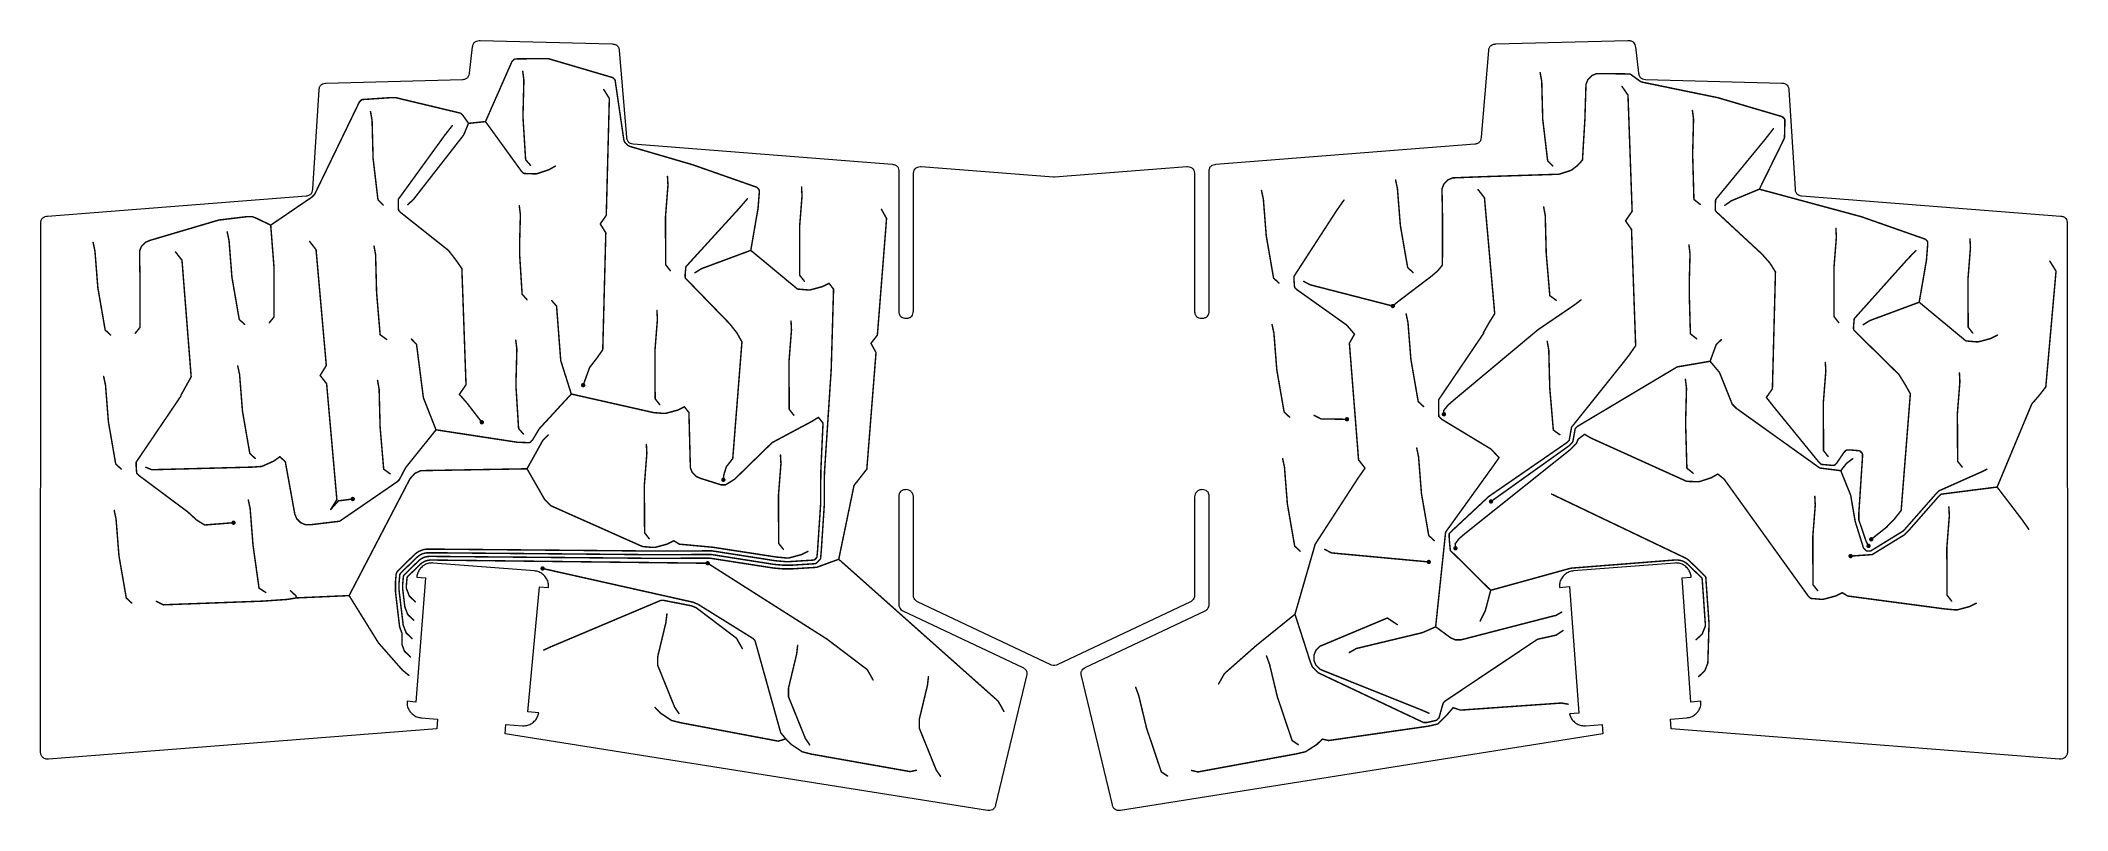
# Model space of a CAD drawing. Extents: x -174 to 104, y -43 to 63.
import ezdxf

# ---------------------------------------------------------------- set-up
doc = ezdxf.new("R2010")
doc.units = 0
doc.layers.get('0').update_dxf_attribs({"linetype": 'CONTINUOUS', "lineweight": 0})
doc.layers.add('______ _____', color=7, linetype='CONTINUOUS', lineweight=0)
doc.layers.add('B_Cu_____________', color=9, linetype='CONTINUOUS', lineweight=0)

# ---------------------------------------------------------------- blocks, each defined once
blk = doc.blocks.new('UNIT_DISC')
at = {"const_width": 0.5}
blk.add_lwpolyline([(0.25, 0, 1), (-0.25, 0, 1)], format="xyb", close=True, dxfattribs=at)

msp = doc.modelspace()

# ---------------------------------------------------------------- linework, layer by layer
at = {"layer": '______ _____'}
for points in [[(-115.41, 58.6846), (-114.971, 62.2934)], [(-115.41, 58.6846), (-114.971, 62.2934)], [(-114.971, 62.2934), (-114.95, 62.4224)], [(-114.971, 62.2934), (-114.95, 62.4224)], [(-114.95, 62.4224), (-114.921, 62.5412)], [(-114.95, 62.4224), (-114.921, 62.5412)], [(-114.921, 62.5412), (-114.885, 62.6433)], [(-114.921, 62.5412), (-114.885, 62.6433)], [(-114.885, 62.6433), (-114.841, 62.7363)], [(-114.885, 62.6433), (-114.841, 62.7363)], [(-114.841, 62.7363), (-114.793, 62.8165)], [(-114.841, 62.7363), (-114.793, 62.8165)], [(-114.793, 62.8165), (-114.737, 62.8884)], [(-114.793, 62.8165), (-114.737, 62.8884)], [(-114.737, 62.8884), (-114.677, 62.9506)], [(-114.737, 62.8884), (-114.677, 62.9506)], [(-114.677, 62.9506), (-114.61, 63.0051)], [(-114.677, 62.9506), (-114.61, 63.0051)], [(-114.61, 63.0051), (-114.456, 63.0909)], [(-114.61, 63.0051), (-114.456, 63.0909)], [(-114.456, 63.0909), (-114.272, 63.1472)], [(-114.456, 63.0909), (-114.272, 63.1472)], [(-114.272, 63.1472), (-114.05, 63.172)], [(-114.272, 63.1472), (-114.05, 63.172)], [(-114.05, 63.172), (-113.952, 63.1722)], [(-114.05, 63.172), (-113.952, 63.1722)], [(-113.952, 63.1722), (-95.7638, 62.6959)], [(-113.952, 63.1722), (-95.7638, 62.6959)], [(-95.7638, 62.6959), (-95.6341, 62.6875)], [(-95.7638, 62.6959), (-95.6341, 62.6875)], [(-95.6341, 62.6875), (-95.5137, 62.6693)], [(-95.6341, 62.6875), (-95.5137, 62.6693)], [(-95.5137, 62.6693), (-95.4092, 62.6435)], [(-95.5137, 62.6693), (-95.4092, 62.6435)], [(-95.4092, 62.6435), (-95.3128, 62.609)], [(-95.4092, 62.6435), (-95.3128, 62.609)], [(-95.3128, 62.609), (-95.2286, 62.5682)], [(-95.3128, 62.609), (-95.2286, 62.5682)], [(-95.2286, 62.5682), (-95.1518, 62.5197)], [(-95.2286, 62.5682), (-95.1518, 62.5197)], [(-95.1518, 62.5197), (-95.0841, 62.4651)], [(-95.1518, 62.5197), (-95.0841, 62.4651)], [(-95.0841, 62.4651), (-95.0233, 62.4031)], [(-95.0841, 62.4651), (-95.0233, 62.4031)], [(-95.0233, 62.4031), (-94.9228, 62.2576)], [(-95.0233, 62.4031), (-94.9228, 62.2576)], [(-94.9228, 62.2576), (-94.8486, 62.0783)], [(-94.9228, 62.2576), (-94.8486, 62.0783)], [(-94.8486, 62.0783), (-94.8018, 61.8583)], [(-94.8486, 62.0783), (-94.8018, 61.8583)], [(-94.8018, 61.8583), (-94.7934, 61.7794)], [(-94.8018, 61.8583), (-94.7934, 61.7794)], [(-94.7934, 61.7794), (-93.7984, 49.8598)], [(-94.7934, 61.7794), (-93.7984, 49.8598)], [(23.7984, 49.8598), (24.7934, 61.7794)], [(23.7984, 49.8598), (24.7934, 61.7794)], [(24.7934, 61.7794), (24.8092, 61.9084)], [(24.7934, 61.7794), (24.8092, 61.9084)], [(24.8092, 61.9084), (24.8342, 62.0275)], [(24.8092, 61.9084), (24.8342, 62.0275)], [(24.8342, 62.0275), (24.866, 62.1304)], [(24.8342, 62.0275), (24.866, 62.1304)], [(24.866, 62.1304), (24.9059, 62.2247)], [(24.866, 62.1304), (24.9059, 62.2247)], [(24.9059, 62.2247), (24.9514, 62.3064)], [(24.9059, 62.2247), (24.9514, 62.3064)], [(24.9514, 62.3064), (25.0043, 62.3804)], [(24.9514, 62.3064), (25.0043, 62.3804)], [(25.0043, 62.3804), (25.0626, 62.4448)], [(25.0043, 62.3804), (25.0626, 62.4448)], [(25.0626, 62.4448), (25.128, 62.5019)], [(25.0626, 62.4448), (25.128, 62.5019)], [(25.128, 62.5019), (25.279, 62.594)], [(25.128, 62.5019), (25.279, 62.594)], [(25.279, 62.594), (25.4622, 62.6579)], [(25.279, 62.594), (25.4622, 62.6579)], [(25.4622, 62.6579), (25.6845, 62.692)], [(25.4622, 62.6579), (25.6845, 62.692)], [(25.6845, 62.692), (25.7638, 62.6959)], [(25.6845, 62.692), (25.7638, 62.6959)], [(25.7638, 62.6959), (43.9521, 63.1722)], [(25.7638, 62.6959), (43.9521, 63.1722)], [(43.9521, 63.1722), (44.0828, 63.1706)], [(43.9521, 63.1722), (44.0828, 63.1706)], [(44.0828, 63.1706), (44.2047, 63.1588)], [(44.0828, 63.1706), (44.2047, 63.1588)], [(44.2047, 63.1588), (44.3109, 63.1384)], [(44.2047, 63.1588), (44.3109, 63.1384)], [(44.3109, 63.1384), (44.4093, 63.1091)], [(44.3109, 63.1384), (44.4093, 63.1091)], [(44.4093, 63.1091), (44.4957, 63.0729)], [(44.4093, 63.1091), (44.4957, 63.0729)], [(44.4957, 63.0729), (44.575, 63.0285)], [(44.4957, 63.0729), (44.575, 63.0285)], [(44.575, 63.0285), (44.6454, 62.9777)], [(44.575, 63.0285), (44.6454, 62.9777)], [(44.6454, 62.9777), (44.7092, 62.9193)], [(44.6454, 62.9777), (44.7092, 62.9193)], [(44.7092, 62.9193), (44.8166, 62.7799)], [(44.7092, 62.9193), (44.8166, 62.7799)], [(44.8166, 62.7799), (44.8993, 62.6059)], [(44.8166, 62.7799), (44.8993, 62.6059)], [(44.8993, 62.6059), (44.9564, 62.3901)], [(44.8993, 62.6059), (44.9564, 62.3901)], [(44.9564, 62.3901), (44.971, 62.2934)], [(44.9564, 62.3901), (44.971, 62.2934)], [(44.971, 62.2934), (45.4103, 58.6846)], [(44.971, 62.2934), (45.4103, 58.6846)], [(-115.464, 58.4298), (-115.414, 58.6538)], [(-115.464, 58.4298), (-115.414, 58.6538)], [(-115.414, 58.6538), (-115.41, 58.6846)], [(-115.414, 58.6538), (-115.41, 58.6846)], [(45.4103, 58.6846), (45.4307, 58.5584)], [(45.4103, 58.6846), (45.4307, 58.5584)], [(45.4307, 58.5584), (45.46, 58.442)], [(45.4307, 58.5584), (45.46, 58.442)], [(-136.938, 42.7389), (-136.08, 56.3785)], [(-136.938, 42.7389), (-136.08, 56.3785)], [(-136.08, 56.3785), (-136.067, 56.5088)], [(-136.08, 56.3785), (-136.067, 56.5088)], [(-136.067, 56.5088), (-136.044, 56.6295)], [(-136.067, 56.5088), (-136.044, 56.6295)], [(-136.044, 56.6295), (-136.014, 56.7336)], [(-136.044, 56.6295), (-136.014, 56.7336)], [(-136.014, 56.7336), (-135.976, 56.8292)], [(-136.014, 56.7336), (-135.976, 56.8292)], [(-135.976, 56.8292), (-135.933, 56.9121)], [(-135.976, 56.8292), (-135.933, 56.9121)], [(-135.933, 56.9121), (-135.881, 56.9872)], [(-135.933, 56.9121), (-135.881, 56.9872)], [(-135.881, 56.9872), (-135.825, 57.0527)], [(-135.881, 56.9872), (-135.825, 57.0527)], [(-135.825, 57.0527), (-135.761, 57.111)], [(-135.825, 57.0527), (-135.761, 57.111)], [(-135.761, 57.111), (-135.613, 57.2054)], [(-135.761, 57.111), (-135.613, 57.2054)], [(-135.613, 57.2054), (-135.432, 57.272)], [(-135.613, 57.2054), (-135.432, 57.272)], [(-135.432, 57.272), (-135.213, 57.3094)], [(-135.432, 57.272), (-135.213, 57.3094)], [(-135.213, 57.3094), (-135.108, 57.3153)], [(-135.213, 57.3094), (-135.108, 57.3153)], [(-135.108, 57.3153), (-116.377, 57.8058)], [(-135.108, 57.3153), (-116.377, 57.8058)], [(-116.377, 57.8058), (-116.249, 57.8141)], [(-116.377, 57.8058), (-116.249, 57.8141)], [(-116.249, 57.8141), (-116.131, 57.8323)], [(-116.249, 57.8141), (-116.131, 57.8323)], [(-116.131, 57.8323), (-116.027, 57.8582)], [(-116.131, 57.8323), (-116.027, 57.8582)], [(-116.027, 57.8582), (-115.932, 57.8927)], [(-116.027, 57.8582), (-115.932, 57.8927)], [(-115.932, 57.8927), (-115.848, 57.9337)], [(-115.932, 57.8927), (-115.848, 57.9337)], [(-115.848, 57.9337), (-115.771, 57.9825)], [(-115.848, 57.9337), (-115.771, 57.9825)], [(-115.771, 57.9825), (-115.703, 58.0376)], [(-115.771, 57.9825), (-115.703, 58.0376)], [(-115.703, 58.0376), (-115.642, 58.1001)], [(-115.703, 58.0376), (-115.642, 58.1001)], [(-115.642, 58.1001), (-115.54, 58.2476)], [(-115.642, 58.1001), (-115.54, 58.2476)], [(-115.54, 58.2476), (-115.464, 58.4298)], [(-115.54, 58.2476), (-115.464, 58.4298)], [(45.46, 58.442), (45.4956, 58.3415)], [(45.46, 58.442), (45.4956, 58.3415)], [(45.4956, 58.3415), (45.5391, 58.2496)], [(45.4956, 58.3415), (45.5391, 58.2496)], [(45.5391, 58.2496), (45.5878, 58.1701)], [(45.5391, 58.2496), (45.5878, 58.1701)], [(45.5878, 58.1701), (45.6436, 58.0984)], [(45.5878, 58.1701), (45.6436, 58.0984)], [(45.6436, 58.0984), (45.7049, 58.036)], [(45.6436, 58.0984), (45.7049, 58.036)], [(45.7049, 58.036), (45.773, 57.9811)], [(45.7049, 58.036), (45.773, 57.9811)], [(45.773, 57.9811), (45.9295, 57.8936)], [(45.773, 57.9811), (45.9295, 57.8936)], [(45.9295, 57.8936), (46.1181, 57.8348)], [(45.9295, 57.8936), (46.1181, 57.8348)], [(46.1181, 57.8348), (46.3458, 57.8069)], [(46.1181, 57.8348), (46.3458, 57.8069)], [(46.3458, 57.8069), (46.3768, 57.8058)], [(46.3458, 57.8069), (46.3768, 57.8058)], [(46.3768, 57.8058), (65.1079, 57.3153)], [(46.3768, 57.8058), (65.1079, 57.3153)], [(65.1079, 57.3153), (65.2387, 57.3069)], [(65.1079, 57.3153), (65.2387, 57.3069)], [(65.2387, 57.3069), (65.3601, 57.2887)], [(65.2387, 57.3069), (65.3601, 57.2887)], [(65.3601, 57.2887), (65.4652, 57.2628)], [(65.3601, 57.2887), (65.4652, 57.2628)], [(65.4652, 57.2628), (65.5621, 57.2284)], [(65.4652, 57.2628), (65.5621, 57.2284)], [(65.5621, 57.2284), (65.6466, 57.1877)], [(65.5621, 57.2284), (65.6466, 57.1877)], [(65.6466, 57.1877), (65.7235, 57.1393)], [(65.6466, 57.1877), (65.7235, 57.1393)], [(65.7235, 57.1393), (65.7911, 57.085)], [(65.7235, 57.1393), (65.7911, 57.085)], [(65.7911, 57.085), (65.8517, 57.0234)], [(65.7911, 57.085), (65.8517, 57.0234)], [(65.8517, 57.0234), (65.9514, 56.8789)], [(65.8517, 57.0234), (65.9514, 56.8789)], [(65.9514, 56.8789), (66.0246, 56.7012)], [(65.9514, 56.8789), (66.0246, 56.7012)], [(66.0246, 56.7012), (66.07, 56.4834)], [(66.0246, 56.7012), (66.07, 56.4834)], [(66.07, 56.4834), (66.0798, 56.3785)], [(66.07, 56.4834), (66.0798, 56.3785)], [(66.0798, 56.3785), (66.938, 42.7389)], [(66.0798, 56.3785), (66.938, 42.7389)], [(-93.7984, 49.8598), (-93.7828, 49.7336)], [(-93.7984, 49.8598), (-93.7828, 49.7336)], [(-93.7828, 49.7336), (-93.758, 49.6168)], [(-93.7828, 49.7336), (-93.758, 49.6168)], [(-93.758, 49.6168), (-93.7262, 49.5155)], [(-93.758, 49.6168), (-93.7262, 49.5155)], [(-93.7262, 49.5155), (-93.6863, 49.4223)], [(-93.7262, 49.5155), (-93.6863, 49.4223)], [(-93.6863, 49.4223), (-93.6406, 49.3411)], [(-93.6863, 49.4223), (-93.6406, 49.3411)], [(-93.6406, 49.3411), (-93.5873, 49.2674)], [(-93.6406, 49.3411), (-93.5873, 49.2674)], [(-93.5873, 49.2674), (-93.5283, 49.2027)], [(-93.5873, 49.2674), (-93.5283, 49.2027)], [(-93.5283, 49.2027), (-93.4621, 49.1451)], [(-93.5283, 49.2027), (-93.4621, 49.1451)], [(-93.4621, 49.1451), (-93.3083, 49.0512)], [(-93.4621, 49.1451), (-93.3083, 49.0512)], [(-93.3083, 49.0512), (-93.1209, 48.9846)], [(-93.3083, 49.0512), (-93.1209, 48.9846)], [(-93.1209, 48.9846), (-92.8928, 48.9471)], [(-93.1209, 48.9846), (-92.8928, 48.9471)], [(-92.8928, 48.9471), (-92.8803, 48.9461)], [(-92.8928, 48.9471), (-92.8803, 48.9461)], [(-92.8803, 48.9461), (-57.2648, 46.1431)], [(-92.8803, 48.9461), (-57.2648, 46.1431)], [(-12.7352, 46.1431), (22.8803, 48.9461)], [(-12.7352, 46.1431), (22.8803, 48.9461)], [(22.8803, 48.9461), (23.0065, 48.961)], [(22.8803, 48.9461), (23.0065, 48.961)], [(23.0065, 48.961), (23.1234, 48.9852)], [(23.0065, 48.961), (23.1234, 48.9852)], [(23.1234, 48.9852), (23.2249, 49.0165)], [(23.1234, 48.9852), (23.2249, 49.0165)], [(23.2249, 49.0165), (23.3183, 49.056)], [(23.2249, 49.0165), (23.3183, 49.056)], [(23.3183, 49.056), (23.3997, 49.1014)], [(23.3183, 49.056), (23.3997, 49.1014)], [(23.3997, 49.1014), (23.4737, 49.1542)], [(23.3997, 49.1014), (23.4737, 49.1542)], [(23.4737, 49.1542), (23.5387, 49.213)], [(23.4737, 49.1542), (23.5387, 49.213)], [(23.5387, 49.213), (23.5966, 49.2789)], [(23.5387, 49.213), (23.5966, 49.2789)], [(23.5966, 49.2789), (23.6912, 49.4323)], [(23.5966, 49.2789), (23.6912, 49.4323)], [(23.6912, 49.4323), (23.7587, 49.6194)], [(23.6912, 49.4323), (23.7587, 49.6194)], [(23.7587, 49.6194), (23.7973, 49.8473)], [(23.7587, 49.6194), (23.7973, 49.8473)], [(23.7973, 49.8473), (23.7984, 49.8598)], [(23.7973, 49.8473), (23.7984, 49.8598)], [(-57.2648, 46.1431), (-57.1341, 46.1277)], [(-57.2648, 46.1431), (-57.1341, 46.1277)], [(-57.1341, 46.1277), (-57.0133, 46.1032)], [(-57.1341, 46.1277), (-57.0133, 46.1032)], [(-57.0133, 46.1032), (-56.9093, 46.0718)], [(-57.0133, 46.1032), (-56.9093, 46.0718)], [(-56.9093, 46.0718), (-56.8141, 46.0324)], [(-56.9093, 46.0718), (-56.8141, 46.0324)], [(-56.8141, 46.0324), (-56.7318, 45.9874)], [(-56.8141, 46.0324), (-56.7318, 45.9874)], [(-56.7318, 45.9874), (-56.6574, 45.9351)], [(-56.7318, 45.9874), (-56.6574, 45.9351)], [(-56.6574, 45.9351), (-56.5927, 45.8775)], [(-56.6574, 45.9351), (-56.5927, 45.8775)], [(-56.5927, 45.8775), (-56.5356, 45.8129)], [(-56.5927, 45.8775), (-56.5356, 45.8129)], [(-56.5356, 45.8129), (-56.4438, 45.6639)], [(-56.5356, 45.8129), (-56.4438, 45.6639)], [(-56.4438, 45.6639), (-56.3805, 45.4835)], [(-56.4438, 45.6639), (-56.3805, 45.4835)], [(-56.3805, 45.4835), (-56.3473, 45.2648)], [(-56.3805, 45.4835), (-56.3473, 45.2648)], [(-56.3473, 45.2648), (-56.3433, 45.1461)], [(-56.3473, 45.2648), (-56.3433, 45.1461)], [(-56.3433, 45.1461), (-56.3438, 25.9612)], [(-56.3433, 45.1461), (-56.3438, 25.9612)], [(-54.3438, 25.9615), (-54.3433, 44.8314)], [(-54.3438, 25.9615), (-54.3433, 44.8314)], [(-54.3433, 44.8314), (-54.3407, 44.9345)], [(-54.3433, 44.8314), (-54.3407, 44.9345)], [(-54.3407, 44.9345), (-54.2984, 45.1365)], [(-54.3407, 44.9345), (-54.2984, 45.1365)], [(-54.2984, 45.1365), (-54.2157, 45.3256)], [(-54.2984, 45.1365), (-54.2157, 45.3256)], [(-54.2157, 45.3256), (-54.0961, 45.4937)], [(-54.2157, 45.3256), (-54.0961, 45.4937)], [(-54.0961, 45.4937), (-53.9445, 45.6338)], [(-54.0961, 45.4937), (-53.9445, 45.6338)], [(-53.9445, 45.6338), (-53.7675, 45.7399)], [(-53.9445, 45.6338), (-53.7675, 45.7399)], [(-53.7675, 45.7399), (-53.5726, 45.8075)], [(-53.7675, 45.7399), (-53.5726, 45.8075)], [(-53.5726, 45.8075), (-53.3679, 45.8338)], [(-53.5726, 45.8075), (-53.3679, 45.8338)], [(-53.3679, 45.8338), (-53.2648, 45.8282)], [(-53.3679, 45.8338), (-53.2648, 45.8282)], [(-53.2648, 45.8282), (-35.0785, 44.3969)], [(-53.2648, 45.8282), (-35.0785, 44.3969)], [(-34.9215, 44.3969), (-16.7351, 45.8283)], [(-34.9215, 44.3969), (-16.7351, 45.8283)], [(-16.7351, 45.8283), (-16.632, 45.8338)], [(-16.7351, 45.8283), (-16.632, 45.8338)], [(-16.632, 45.8338), (-16.4273, 45.8075)], [(-16.632, 45.8338), (-16.4273, 45.8075)], [(-16.4273, 45.8075), (-16.2324, 45.7399)], [(-16.4273, 45.8075), (-16.2324, 45.7399)], [(-16.2324, 45.7399), (-16.0554, 45.6338)], [(-16.2324, 45.7399), (-16.0554, 45.6338)], [(-16.0554, 45.6338), (-15.9038, 45.4937)], [(-16.0554, 45.6338), (-15.9038, 45.4937)], [(-15.9038, 45.4937), (-15.7842, 45.3256)], [(-15.9038, 45.4937), (-15.7842, 45.3256)], [(-15.7842, 45.3256), (-15.7015, 45.1365)], [(-15.7842, 45.3256), (-15.7015, 45.1365)], [(-15.7015, 45.1365), (-15.6592, 44.9345)], [(-15.7015, 45.1365), (-15.6592, 44.9345)], [(-15.6592, 44.9345), (-15.6566, 44.8314)], [(-15.6592, 44.9345), (-15.6566, 44.8314)], [(-15.6566, 44.8314), (-15.6562, 25.9615)], [(-15.6566, 44.8314), (-15.6562, 25.9615)], [(-13.6567, 45.1461), (-13.6517, 45.2777)], [(-13.6567, 45.1461), (-13.6517, 45.2777)], [(-13.6562, 25.9612), (-13.6567, 45.1461)], [(-13.6562, 25.9612), (-13.6567, 45.1461)], [(-13.6517, 45.2777), (-13.6367, 45.4)], [(-13.6517, 45.2777), (-13.6367, 45.4)], [(-13.6367, 45.4), (-13.6136, 45.5061)], [(-13.6367, 45.4), (-13.6136, 45.5061)], [(-13.6136, 45.5061), (-13.5818, 45.6042)], [(-13.6136, 45.5061), (-13.5818, 45.6042)], [(-13.5818, 45.6042), (-13.5434, 45.6897)], [(-13.5818, 45.6042), (-13.5434, 45.6897)], [(-13.5434, 45.6897), (-13.4971, 45.768)], [(-13.5434, 45.6897), (-13.4971, 45.768)], [(-13.4971, 45.768), (-13.4447, 45.8369)], [(-13.4971, 45.768), (-13.4447, 45.8369)], [(-13.4447, 45.8369), (-13.3848, 45.899)], [(-13.4447, 45.8369), (-13.3848, 45.899)], [(-13.3848, 45.899), (-13.2435, 46.0021)], [(-13.3848, 45.899), (-13.2435, 46.0021)], [(-13.2435, 46.0021), (-13.0686, 46.0794)], [(-13.2435, 46.0021), (-13.0686, 46.0794)], [(-13.0686, 46.0794), (-12.8532, 46.1297)], [(-13.0686, 46.0794), (-12.8532, 46.1297)], [(-12.8532, 46.1297), (-12.7352, 46.1431)], [(-12.8532, 46.1297), (-12.7352, 46.1431)], [(-137.73, 41.8199), (-137.612, 41.8442)], [(-137.73, 41.8199), (-137.612, 41.8442)], [(-137.612, 41.8442), (-137.51, 41.8755)], [(-137.612, 41.8442), (-137.51, 41.8755)], [(-137.51, 41.8755), (-137.417, 41.915)], [(-137.51, 41.8755), (-137.417, 41.915)], [(-137.417, 41.915), (-137.335, 41.9602)], [(-137.417, 41.915), (-137.335, 41.9602)], [(-137.335, 41.9602), (-137.261, 42.0129)], [(-137.335, 41.9602), (-137.261, 42.0129)], [(-137.261, 42.0129), (-137.196, 42.0714)], [(-137.261, 42.0129), (-137.196, 42.0714)], [(-137.196, 42.0714), (-137.138, 42.137)], [(-137.196, 42.0714), (-137.138, 42.137)], [(-137.138, 42.137), (-137.045, 42.2893)], [(-137.138, 42.137), (-137.045, 42.2893)], [(-137.045, 42.2893), (-136.978, 42.4747)], [(-137.045, 42.2893), (-136.978, 42.4747)], [(-136.978, 42.4747), (-136.941, 42.7004)], [(-136.978, 42.4747), (-136.941, 42.7004)], [(-136.941, 42.7004), (-136.938, 42.7389)], [(-136.941, 42.7004), (-136.938, 42.7389)], [(-35.0785, 44.3969), (-35.0393, 44.3942)], [(-35.0785, 44.3969), (-35.0393, 44.3942)], [(-35.0393, 44.3942), (-34.9607, 44.3942)], [(-35.0393, 44.3942), (-34.9607, 44.3942)], [(-34.9607, 44.3942), (-34.9215, 44.3969)], [(-34.9607, 44.3942), (-34.9215, 44.3969)], [(66.938, 42.7389), (66.9511, 42.6114)], [(66.938, 42.7389), (66.9511, 42.6114)], [(66.9511, 42.6114), (66.9735, 42.4932)], [(66.9511, 42.6114), (66.9735, 42.4932)], [(66.9735, 42.4932), (67.0032, 42.3907)], [(66.9735, 42.4932), (67.0032, 42.3907)], [(67.0032, 42.3907), (67.0412, 42.2963)], [(67.0032, 42.3907), (67.0412, 42.2963)], [(67.0412, 42.2963), (67.0852, 42.214)], [(67.0412, 42.2963), (67.0852, 42.214)], [(67.0852, 42.214), (67.1367, 42.1391)], [(67.0852, 42.214), (67.1367, 42.1391)], [(67.1367, 42.1391), (67.1942, 42.0734)], [(67.1367, 42.1391), (67.1942, 42.0734)], [(67.1942, 42.0734), (67.2589, 42.0146)], [(67.1942, 42.0734), (67.2589, 42.0146)], [(67.2589, 42.0146), (67.4097, 41.9184)], [(67.2589, 42.0146), (67.4097, 41.9184)], [(67.4097, 41.9184), (67.5941, 41.8491)], [(67.4097, 41.9184), (67.5941, 41.8491)], [(67.5941, 41.8491), (67.8191, 41.8083)], [(67.5941, 41.8491), (67.8191, 41.8083)], [(-173.455, 39.0032), (-137.858, 41.8048)], [(-173.455, 39.0032), (-137.858, 41.8048)], [(-137.858, 41.8048), (-137.73, 41.8199)], [(-137.858, 41.8048), (-137.73, 41.8199)], [(67.8191, 41.8083), (67.8576, 41.8048)], [(67.8191, 41.8083), (67.8576, 41.8048)], [(67.8576, 41.8048), (103.455, 39.0032)], [(67.8576, 41.8048), (103.455, 39.0032)], [(-174.406, -34.7471), (-174.377, 38.0067)], [(-174.406, -34.7471), (-174.377, 38.0067)], [(-174.377, 38.0067), (-174.372, 38.1383)], [(-174.377, 38.0067), (-174.372, 38.1383)], [(-174.372, 38.1383), (-174.356, 38.2605)], [(-174.372, 38.1383), (-174.356, 38.2605)], [(-174.356, 38.2605), (-174.333, 38.3667)], [(-174.356, 38.2605), (-174.333, 38.3667)], [(-174.333, 38.3667), (-174.301, 38.4647)], [(-174.333, 38.3667), (-174.301, 38.4647)], [(-174.301, 38.4647), (-174.263, 38.5502)], [(-174.301, 38.4647), (-174.263, 38.5502)], [(-174.263, 38.5502), (-174.217, 38.6285)], [(-174.263, 38.5502), (-174.217, 38.6285)], [(-174.217, 38.6285), (-174.164, 38.6974)], [(-174.217, 38.6285), (-174.164, 38.6974)], [(-174.164, 38.6974), (-174.104, 38.7594)], [(-174.164, 38.6974), (-174.104, 38.7594)], [(-174.104, 38.7594), (-173.963, 38.8625)], [(-174.104, 38.7594), (-173.963, 38.8625)], [(-173.963, 38.8625), (-173.788, 38.9397)], [(-173.963, 38.8625), (-173.788, 38.9397)], [(-173.788, 38.9397), (-173.573, 38.99)], [(-173.788, 38.9397), (-173.573, 38.99)], [(-173.573, 38.99), (-173.455, 39.0032)], [(-173.573, 38.99), (-173.455, 39.0032)], [(103.455, 39.0032), (103.586, 38.9879)], [(103.455, 39.0032), (103.586, 38.9879)], [(103.586, 38.9879), (103.707, 38.9634)], [(103.586, 38.9879), (103.707, 38.9634)], [(103.707, 38.9634), (103.811, 38.932)], [(103.707, 38.9634), (103.811, 38.932)], [(103.811, 38.932), (103.906, 38.8926)], [(103.811, 38.932), (103.906, 38.8926)], [(103.906, 38.8926), (103.988, 38.8476)], [(103.906, 38.8926), (103.988, 38.8476)], [(103.988, 38.8476), (104.062, 38.7953)], [(103.988, 38.8476), (104.062, 38.7953)], [(104.062, 38.7953), (104.127, 38.7376)], [(104.062, 38.7953), (104.127, 38.7376)], [(104.127, 38.7376), (104.184, 38.6731)], [(104.127, 38.7376), (104.184, 38.6731)], [(104.184, 38.6731), (104.276, 38.5241)], [(104.184, 38.6731), (104.276, 38.5241)], [(104.276, 38.5241), (104.339, 38.3436)], [(104.276, 38.5241), (104.339, 38.3436)], [(104.339, 38.3436), (104.373, 38.1249)], [(104.339, 38.3436), (104.373, 38.1249)], [(104.373, 38.1249), (104.377, 38.0067)], [(104.373, 38.1249), (104.377, 38.0067)], [(104.377, 38.0067), (104.406, -34.7471)], [(104.377, 38.0067), (104.406, -34.7471)], [(-56.3438, 25.9612), (-56.3388, 25.8248)], [(-56.3438, 25.9612), (-56.3388, 25.8248)], [(-56.3388, 25.8248), (-56.3238, 25.6984)], [(-56.3388, 25.8248), (-56.3238, 25.6984)], [(-56.3238, 25.6984), (-56.3008, 25.5896)], [(-56.3238, 25.6984), (-56.3008, 25.5896)], [(-56.3008, 25.5896), (-56.2691, 25.4894)], [(-56.3008, 25.5896), (-56.2691, 25.4894)], [(-56.2691, 25.4894), (-56.2312, 25.4027)], [(-56.2691, 25.4894), (-56.2312, 25.4027)], [(-56.2312, 25.4027), (-56.1855, 25.3239)], [(-56.2312, 25.4027), (-56.1855, 25.3239)], [(-56.1855, 25.3239), (-56.134, 25.2552)], [(-56.1855, 25.3239), (-56.134, 25.2552)], [(-56.134, 25.2552), (-56.0754, 25.1937)], [(-56.134, 25.2552), (-56.0754, 25.1937)], [(-56.0754, 25.1937), (-55.938, 25.0932)], [(-56.0754, 25.1937), (-55.938, 25.0932)], [(-55.938, 25.0932), (-55.769, 25.02)], [(-55.938, 25.0932), (-55.769, 25.02)], [(-54.7852, 25.0742), (-54.7063, 25.1199)], [(-54.7852, 25.0742), (-54.7063, 25.1199)], [(-54.7063, 25.1199), (-54.6376, 25.1713)], [(-54.7063, 25.1199), (-54.6376, 25.1713)], [(-54.6376, 25.1713), (-54.5761, 25.2299)], [(-54.6376, 25.1713), (-54.5761, 25.2299)], [(-54.5761, 25.2299), (-54.4756, 25.3674)], [(-54.5761, 25.2299), (-54.4756, 25.3674)], [(-54.4756, 25.3674), (-54.4023, 25.5363)], [(-54.4756, 25.3674), (-54.4023, 25.5363)], [(-54.4023, 25.5363), (-54.3572, 25.7435)], [(-54.4023, 25.5363), (-54.3572, 25.7435)], [(-54.3572, 25.7435), (-54.3438, 25.9615)], [(-54.3572, 25.7435), (-54.3438, 25.9615)], [(-15.6562, 25.9615), (-15.6511, 25.8251)], [(-15.6562, 25.9615), (-15.6511, 25.8251)], [(-15.6511, 25.8251), (-15.6361, 25.6987)], [(-15.6511, 25.8251), (-15.6361, 25.6987)], [(-15.6361, 25.6987), (-15.6131, 25.5897)], [(-15.6361, 25.6987), (-15.6131, 25.5897)], [(-15.6131, 25.5897), (-15.5814, 25.4895)], [(-15.6131, 25.5897), (-15.5814, 25.4895)], [(-15.5814, 25.4895), (-15.5435, 25.4029)], [(-15.5814, 25.4895), (-15.5435, 25.4029)], [(-15.5435, 25.4029), (-15.4978, 25.324)], [(-15.5435, 25.4029), (-15.4978, 25.324)], [(-15.4978, 25.324), (-15.4464, 25.2552)], [(-15.4978, 25.324), (-15.4464, 25.2552)], [(-15.4464, 25.2552), (-15.3877, 25.1937)], [(-15.4464, 25.2552), (-15.3877, 25.1937)], [(-15.3877, 25.1937), (-15.2503, 25.0932)], [(-15.3877, 25.1937), (-15.2503, 25.0932)], [(-15.2503, 25.0932), (-15.0813, 25.02)], [(-15.2503, 25.0932), (-15.0813, 25.02)], [(-14.0975, 25.0742), (-14.0186, 25.1199)], [(-14.0975, 25.0742), (-14.0186, 25.1199)], [(-14.0186, 25.1199), (-13.9498, 25.1713)], [(-14.0186, 25.1199), (-13.9498, 25.1713)], [(-13.9498, 25.1713), (-13.8883, 25.2299)], [(-13.9498, 25.1713), (-13.8883, 25.2299)], [(-13.8883, 25.2299), (-13.7878, 25.3673)], [(-13.8883, 25.2299), (-13.7878, 25.3673)], [(-13.7878, 25.3673), (-13.7146, 25.5363)], [(-13.7878, 25.3673), (-13.7146, 25.5363)], [(-13.7146, 25.5363), (-13.6695, 25.7434)], [(-13.7146, 25.5363), (-13.6695, 25.7434)], [(-13.6695, 25.7434), (-13.6562, 25.9612)], [(-13.6695, 25.7434), (-13.6562, 25.9612)], [(-55.769, 25.02), (-55.5617, 24.9749)], [(-55.769, 25.02), (-55.5617, 24.9749)], [(-55.5617, 24.9749), (-55.3438, 24.9615)], [(-55.5617, 24.9749), (-55.3438, 24.9615)], [(-55.3438, 24.9615), (-55.2074, 24.9665)], [(-55.3438, 24.9615), (-55.2074, 24.9665)], [(-55.2074, 24.9665), (-55.081, 24.9815)], [(-55.2074, 24.9665), (-55.081, 24.9815)], [(-55.081, 24.9815), (-54.9721, 25.0045)], [(-55.081, 24.9815), (-54.9721, 25.0045)], [(-54.9721, 25.0045), (-54.8719, 25.0362)], [(-54.9721, 25.0045), (-54.8719, 25.0362)], [(-54.8719, 25.0362), (-54.7852, 25.0742)], [(-54.8719, 25.0362), (-54.7852, 25.0742)], [(-15.0813, 25.02), (-14.8741, 24.9749)], [(-15.0813, 25.02), (-14.8741, 24.9749)], [(-14.8741, 24.9749), (-14.6561, 24.9615)], [(-14.8741, 24.9749), (-14.6561, 24.9615)], [(-14.6561, 24.9615), (-14.5197, 24.9665)], [(-14.6561, 24.9615), (-14.5197, 24.9665)], [(-14.5197, 24.9665), (-14.3933, 24.9815)], [(-14.5197, 24.9665), (-14.3933, 24.9815)], [(-14.3933, 24.9815), (-14.2844, 25.0045)], [(-14.3933, 24.9815), (-14.2844, 25.0045)], [(-14.2844, 25.0045), (-14.1841, 25.0362)], [(-14.2844, 25.0045), (-14.1841, 25.0362)], [(-14.1841, 25.0362), (-14.0975, 25.0742)], [(-14.1841, 25.0362), (-14.0975, 25.0742)], [(-56.3442, 0.3621), (-56.3447, -14.4148)], [(-56.3442, 0.3621), (-56.3447, -14.4148)], [(-56.3309, 0.5796), (-56.3442, 0.3621)], [(-56.3309, 0.5796), (-56.3442, 0.3621)], [(-56.2858, 0.7868), (-56.3309, 0.5796)], [(-56.2858, 0.7868), (-56.3309, 0.5796)], [(-56.2126, 0.9558), (-56.2858, 0.7868)], [(-56.2126, 0.9558), (-56.2858, 0.7868)], [(-56.1122, 1.0932), (-56.2126, 0.9558)], [(-56.1122, 1.0932), (-56.2126, 0.9558)], [(-56.0507, 1.1518), (-56.1122, 1.0932)], [(-56.0507, 1.1518), (-56.1122, 1.0932)], [(-55.982, 1.2033), (-56.0507, 1.1518)], [(-55.982, 1.2033), (-56.0507, 1.1518)], [(-55.9031, 1.249), (-55.982, 1.2033)], [(-55.9031, 1.249), (-55.982, 1.2033)], [(-55.8165, 1.2869), (-55.9031, 1.249)], [(-55.8165, 1.2869), (-55.9031, 1.249)], [(-55.7163, 1.3186), (-55.8165, 1.2869)], [(-55.7163, 1.3186), (-55.8165, 1.2869)], [(-55.6074, 1.3416), (-55.7163, 1.3186)], [(-55.6074, 1.3416), (-55.7163, 1.3186)], [(-55.481, 1.3566), (-55.6074, 1.3416)], [(-55.481, 1.3566), (-55.6074, 1.3416)], [(-55.3446, 1.3616), (-55.481, 1.3566)], [(-55.3446, 1.3616), (-55.481, 1.3566)], [(-55.1572, 1.3456), (-55.3446, 1.3616)], [(-55.1572, 1.3456), (-55.3446, 1.3616)], [(-54.9711, 1.2928), (-55.1572, 1.3456)], [(-54.9711, 1.2928), (-55.1572, 1.3456)], [(-54.8829, 1.2521), (-54.9711, 1.2928)], [(-54.8829, 1.2521), (-54.9711, 1.2928)], [(-54.7986, 1.2019), (-54.8829, 1.2521)], [(-54.7986, 1.2019), (-54.8829, 1.2521)], [(-54.7158, 1.1404), (-54.7986, 1.2019)], [(-54.7158, 1.1404), (-54.7986, 1.2019)], [(-54.6372, 1.0689), (-54.7158, 1.1404)], [(-54.6372, 1.0689), (-54.7158, 1.1404)], [(-54.5161, 0.9251), (-54.6372, 1.0689)], [(-54.5161, 0.9251), (-54.6372, 1.0689)], [(-54.4218, 0.756), (-54.5161, 0.9251)], [(-54.4218, 0.756), (-54.5161, 0.9251)], [(-54.3883, 0.6649), (-54.4218, 0.756)], [(-54.3883, 0.6649), (-54.4218, 0.756)], [(-54.3642, 0.5698), (-54.3883, 0.6649)], [(-54.3642, 0.5698), (-54.3883, 0.6649)], [(-54.3492, 0.4678), (-54.3642, 0.5698)], [(-54.3492, 0.4678), (-54.3642, 0.5698)], [(-54.3442, 0.3616), (-54.3492, 0.4678)], [(-54.3442, 0.3616), (-54.3492, 0.4678)], [(-54.3439, -13.1497), (-54.3442, 0.3616)], [(-54.3439, -13.1497), (-54.3442, 0.3616)], [(-15.6558, 0.3616), (-15.6561, -13.1497)], [(-15.6558, 0.3616), (-15.6561, -13.1497)], [(-15.6398, 0.549), (-15.6558, 0.3616)], [(-15.6398, 0.549), (-15.6558, 0.3616)], [(-15.5868, 0.7352), (-15.6398, 0.549)], [(-15.5868, 0.7352), (-15.6398, 0.549)], [(-15.5461, 0.8233), (-15.5868, 0.7352)], [(-15.5461, 0.8233), (-15.5868, 0.7352)], [(-15.4959, 0.9076), (-15.5461, 0.8233)], [(-15.4959, 0.9076), (-15.5461, 0.8233)], [(-15.4343, 0.9903), (-15.4959, 0.9076)], [(-15.4343, 0.9903), (-15.4959, 0.9076)], [(-15.3628, 1.0689), (-15.4343, 0.9903)], [(-15.3628, 1.0689), (-15.4343, 0.9903)], [(-15.2189, 1.19), (-15.3628, 1.0689)], [(-15.2189, 1.19), (-15.3628, 1.0689)], [(-15.0498, 1.2842), (-15.2189, 1.19)], [(-15.0498, 1.2842), (-15.2189, 1.19)], [(-14.9587, 1.3176), (-15.0498, 1.2842)], [(-14.9587, 1.3176), (-15.0498, 1.2842)], [(-14.8636, 1.3417), (-14.9587, 1.3176)], [(-14.8636, 1.3417), (-14.9587, 1.3176)], [(-14.7616, 1.3567), (-14.8636, 1.3417)], [(-14.7616, 1.3567), (-14.8636, 1.3417)], [(-14.6554, 1.3616), (-14.7616, 1.3567)], [(-14.6554, 1.3616), (-14.7616, 1.3567)], [(-14.4379, 1.3483), (-14.6554, 1.3616)], [(-14.4379, 1.3483), (-14.6554, 1.3616)], [(-14.2306, 1.3032), (-14.4379, 1.3483)], [(-14.2306, 1.3032), (-14.4379, 1.3483)], [(-14.0617, 1.2301), (-14.2306, 1.3032)], [(-14.0617, 1.2301), (-14.2306, 1.3032)], [(-13.9242, 1.1296), (-14.0617, 1.2301)], [(-13.9242, 1.1296), (-14.0617, 1.2301)], [(-13.8656, 1.0681), (-13.9242, 1.1296)], [(-13.8656, 1.0681), (-13.9242, 1.1296)], [(-13.8142, 0.9994), (-13.8656, 1.0681)], [(-13.8142, 0.9994), (-13.8656, 1.0681)], [(-13.7685, 0.9206), (-13.8142, 0.9994)], [(-13.7685, 0.9206), (-13.8142, 0.9994)], [(-13.7305, 0.8339), (-13.7685, 0.9206)], [(-13.7305, 0.8339), (-13.7685, 0.9206)], [(-13.6988, 0.7337), (-13.7305, 0.8339)], [(-13.6988, 0.7337), (-13.7305, 0.8339)], [(-13.6758, 0.6249), (-13.6988, 0.7337)], [(-13.6758, 0.6249), (-13.6988, 0.7337)], [(-13.6608, 0.4985), (-13.6758, 0.6249)], [(-13.6608, 0.4985), (-13.6758, 0.6249)], [(-13.6558, 0.3621), (-13.6608, 0.4985)], [(-13.6558, 0.3621), (-13.6608, 0.4985)], [(-13.6554, -14.4148), (-13.6558, 0.3621)], [(-13.6554, -14.4148), (-13.6558, 0.3621)], [(-121.4324, -10.7601), (-122.8039, -27.871)], [(-121.4324, -10.7601), (-122.8039, -27.871)], [(-122.628, -10.5159), (-122.645, -10.6634)], [(-122.628, -10.5159), (-122.645, -10.6634)], [(-122.645, -10.6634), (-121.4324, -10.7601)], [(-122.645, -10.6634), (-121.4324, -10.7601)], [(-122.599, -10.3697), (-122.628, -10.5159)], [(-122.599, -10.3697), (-122.628, -10.5159)], [(-122.563, -10.227), (-122.599, -10.3697)], [(-122.563, -10.227), (-122.599, -10.3697)], [(-122.515, -10.0836), (-122.563, -10.227)], [(-122.515, -10.0836), (-122.563, -10.227)], [(-122.456, -9.9438), (-122.515, -10.0836)], [(-122.456, -9.9438), (-122.515, -10.0836)], [(-122.386, -9.808), (-122.456, -9.9438)], [(-122.386, -9.808), (-122.456, -9.9438)], [(-122.308, -9.6824), (-122.386, -9.808)], [(-122.308, -9.6824), (-122.386, -9.808)], [(-122.223, -9.5597), (-122.308, -9.6824)], [(-122.223, -9.5597), (-122.308, -9.6824)], [(-122.127, -9.4441), (-122.223, -9.5597)], [(-122.127, -9.4441), (-122.223, -9.5597)], [(-122.025, -9.3336), (-122.127, -9.4441)], [(-122.025, -9.3336), (-122.127, -9.4441)], [(-121.913, -9.2325), (-122.025, -9.3336)], [(-121.913, -9.2325), (-122.025, -9.3336)], [(-121.795, -9.1374), (-121.913, -9.2325)], [(-121.795, -9.1374), (-121.913, -9.2325)], [(-121.67, -9.0541), (-121.795, -9.1374)], [(-121.67, -9.0541), (-121.795, -9.1374)], [(-121.541, -8.9775), (-121.67, -9.0541)], [(-121.541, -8.9775), (-121.67, -9.0541)], [(-121.407, -8.9121), (-121.541, -8.9775)], [(-121.407, -8.9121), (-121.541, -8.9775)], [(-121.27, -8.8556), (-121.407, -8.9121)], [(-121.27, -8.8556), (-121.407, -8.9121)], [(-121.125, -8.8077), (-121.27, -8.8556)], [(-121.125, -8.8077), (-121.27, -8.8556)], [(-120.978, -8.7711), (-121.125, -8.8077)], [(-120.978, -8.7711), (-121.125, -8.8077)], [(-120.829, -8.7461), (-120.978, -8.7711)], [(-120.829, -8.7461), (-120.978, -8.7711)], [(-120.682, -8.7324), (-120.829, -8.7461)], [(-120.682, -8.7324), (-120.829, -8.7461)], [(-120.533, -8.7273), (-120.682, -8.7324)], [(-120.533, -8.7273), (-120.682, -8.7324)], [(-120.385, -8.7335), (-120.533, -8.7273)], [(-120.385, -8.7335), (-120.533, -8.7273)], [(-106.451, -9.8301), (-120.385, -8.7335)], [(-106.451, -9.8301), (-120.385, -8.7335)], [(-106.303, -9.8473), (-106.451, -9.8301)], [(-106.303, -9.8473), (-106.451, -9.8301)], [(-106.157, -9.8756), (-106.303, -9.8473)], [(-106.157, -9.8756), (-106.303, -9.8473)], [(-106.014, -9.912), (-106.157, -9.8756)], [(-106.014, -9.912), (-106.157, -9.8756)], [(-105.871, -9.9601), (-106.014, -9.912)], [(-105.871, -9.9601), (-106.014, -9.912)], [(-105.731, -10.0192), (-105.871, -9.9601)], [(-105.731, -10.0192), (-105.871, -9.9601)], [(-105.595, -10.0892), (-105.731, -10.0192)], [(-105.595, -10.0892), (-105.731, -10.0192)], [(-105.47, -10.1664), (-105.595, -10.0892)], [(-105.47, -10.1664), (-105.595, -10.0892)], [(-105.347, -10.252), (-105.47, -10.1664)], [(-105.347, -10.252), (-105.47, -10.1664)], [(-105.231, -10.3479), (-105.347, -10.252)], [(-105.231, -10.3479), (-105.347, -10.252)], [(-105.121, -10.4497), (-105.231, -10.3479)], [(-105.121, -10.4497), (-105.231, -10.3479)], [(-105.02, -10.562), (-105.121, -10.4497)], [(-105.02, -10.562), (-105.121, -10.4497)], [(-104.925, -10.6794), (-105.02, -10.562)], [(-104.925, -10.6794), (-105.02, -10.562)], [(-104.841, -10.8045), (-104.925, -10.6794)], [(-104.841, -10.8045), (-104.925, -10.6794)], [(-104.765, -10.9337), (-104.841, -10.8045)], [(-104.765, -10.9337), (-104.841, -10.8045)], [(-104.699, -11.0683), (-104.765, -10.9337)], [(-104.699, -11.0683), (-104.765, -10.9337)], [(-104.643, -11.2044), (-104.699, -11.0683)], [(-104.643, -11.2044), (-104.699, -11.0683)], [(34.6994, -11.0683), (34.6429, -11.2044)], [(34.6994, -11.0683), (34.6429, -11.2044)], [(34.7648, -10.9337), (34.6994, -11.0683)], [(34.7648, -10.9337), (34.6994, -11.0683)], [(34.8414, -10.8045), (34.7648, -10.9337)], [(34.8414, -10.8045), (34.7648, -10.9337)], [(34.9247, -10.6794), (34.8414, -10.8045)], [(34.9247, -10.6794), (34.8414, -10.8045)], [(35.0198, -10.562), (34.9247, -10.6794)], [(35.0198, -10.562), (34.9247, -10.6794)], [(35.1209, -10.4497), (35.0198, -10.562)], [(35.1209, -10.4497), (35.0198, -10.562)], [(35.2314, -10.3479), (35.1209, -10.4497)], [(35.2314, -10.3479), (35.1209, -10.4497)], [(35.347, -10.252), (35.2314, -10.3479)], [(35.347, -10.252), (35.2314, -10.3479)], [(35.4697, -10.1664), (35.347, -10.252)], [(35.4697, -10.1664), (35.347, -10.252)], [(35.5953, -10.0892), (35.4697, -10.1664)], [(35.5953, -10.0892), (35.4697, -10.1664)], [(35.7311, -10.0192), (35.5953, -10.0892)], [(35.7311, -10.0192), (35.5953, -10.0892)], [(35.8709, -9.9601), (35.7311, -10.0192)], [(35.8709, -9.9601), (35.7311, -10.0192)], [(36.0143, -9.912), (35.8709, -9.9601)], [(36.0143, -9.912), (35.8709, -9.9601)], [(36.157, -9.8756), (36.0143, -9.912)], [(36.157, -9.8756), (36.0143, -9.912)], [(36.3032, -9.8473), (36.157, -9.8756)], [(36.3032, -9.8473), (36.157, -9.8756)], [(36.4507, -9.8301), (36.3032, -9.8473)], [(36.4507, -9.8301), (36.3032, -9.8473)], [(50.385, -8.7335), (36.4507, -9.8301)], [(50.385, -8.7335), (36.4507, -9.8301)], [(50.5334, -8.7273), (50.385, -8.7335)], [(50.5334, -8.7273), (50.385, -8.7335)], [(50.6823, -8.7324), (50.5334, -8.7273)], [(50.6823, -8.7324), (50.5334, -8.7273)], [(50.8289, -8.7461), (50.6823, -8.7324)], [(50.8289, -8.7461), (50.6823, -8.7324)], [(50.978, -8.7711), (50.8289, -8.7461)], [(50.978, -8.7711), (50.8289, -8.7461)], [(51.1254, -8.8077), (50.978, -8.7711)], [(51.1254, -8.8077), (50.978, -8.7711)], [(51.2704, -8.8556), (51.1254, -8.8077)], [(51.2704, -8.8556), (51.1254, -8.8077)], [(51.4065, -8.9121), (51.2704, -8.8556)], [(51.4065, -8.9121), (51.2704, -8.8556)], [(51.3975, -10.7503), (52.6447, -10.6634)], [(51.3975, -10.7503), (52.6447, -10.6634)], [(52.6037, -27.862), (51.3975, -10.7503)], [(52.6037, -27.862), (51.3975, -10.7503)], [(51.5411, -8.9775), (51.4065, -8.9121)], [(51.5411, -8.9775), (51.4065, -8.9121)], [(51.6704, -9.0541), (51.5411, -8.9775)], [(51.6704, -9.0541), (51.5411, -8.9775)], [(51.7954, -9.1374), (51.6704, -9.0541)], [(51.7954, -9.1374), (51.6704, -9.0541)], [(51.9129, -9.2325), (51.7954, -9.1374)], [(51.9129, -9.2325), (51.7954, -9.1374)], [(52.0252, -9.3336), (51.9129, -9.2325)], [(52.0252, -9.3336), (51.9129, -9.2325)], [(52.1269, -9.4441), (52.0252, -9.3336)], [(52.1269, -9.4441), (52.0252, -9.3336)], [(52.2228, -9.5597), (52.1269, -9.4441)], [(52.2228, -9.5597), (52.1269, -9.4441)], [(52.3085, -9.6824), (52.2228, -9.5597)], [(52.3085, -9.6824), (52.2228, -9.5597)], [(52.3856, -9.808), (52.3085, -9.6824)], [(52.3856, -9.808), (52.3085, -9.6824)], [(52.4556, -9.9438), (52.3856, -9.808)], [(52.4556, -9.9438), (52.3856, -9.808)], [(52.5148, -10.0836), (52.4556, -9.9438)], [(52.5148, -10.0836), (52.4556, -9.9438)], [(52.5629, -10.227), (52.5148, -10.0836)], [(52.5629, -10.227), (52.5148, -10.0836)], [(52.5993, -10.3697), (52.5629, -10.227)], [(52.5993, -10.3697), (52.5629, -10.227)], [(52.6276, -10.5159), (52.5993, -10.3697)], [(52.6276, -10.5159), (52.5993, -10.3697)], [(52.6447, -10.6634), (52.6276, -10.5159)], [(52.6447, -10.6634), (52.6276, -10.5159)], [(-107.3619, -29.2026), (-105.7564, -11.9999)], [(-107.3619, -29.2026), (-105.7564, -11.9999)], [(-105.7564, -11.9999), (-104.521, -12.0898)], [(-105.7564, -11.9999), (-104.521, -12.0898)], [(-104.595, -11.3495), (-104.643, -11.2044)], [(-104.595, -11.3495), (-104.643, -11.2044)], [(-104.558, -11.4968), (-104.595, -11.3495)], [(-104.558, -11.4968), (-104.595, -11.3495)], [(-104.533, -11.6459), (-104.558, -11.4968)], [(-104.533, -11.6459), (-104.558, -11.4968)], [(-104.52, -11.7926), (-104.533, -11.6459)], [(-104.52, -11.7926), (-104.533, -11.6459)], [(-104.521, -12.0898), (-104.515, -11.9414)], [(-104.521, -12.0898), (-104.515, -11.9414)], [(-104.515, -11.9414), (-104.52, -11.7926)], [(-104.515, -11.9414), (-104.52, -11.7926)], [(-54.3417, -13.2438), (-54.3439, -13.1497)], [(-54.3417, -13.2438), (-54.3439, -13.1497)], [(-54.3065, -13.4287), (-54.3417, -13.2438)], [(-54.3065, -13.4287), (-54.3417, -13.2438)], [(-54.2374, -13.6037), (-54.3065, -13.4287)], [(-54.2374, -13.6037), (-54.3065, -13.4287)], [(-54.1368, -13.7627), (-54.2374, -13.6037)], [(-54.1368, -13.7627), (-54.2374, -13.6037)], [(-54.0082, -13.9002), (-54.1368, -13.7627)], [(-54.0082, -13.9002), (-54.1368, -13.7627)], [(-53.8561, -14.0111), (-54.0082, -13.9002)], [(-53.8561, -14.0111), (-54.0082, -13.9002)], [(-15.9918, -13.9002), (-16.1439, -14.0111)], [(-15.9918, -13.9002), (-16.1439, -14.0111)], [(-15.8632, -13.7627), (-15.9918, -13.9002)], [(-15.8632, -13.7627), (-15.9918, -13.9002)], [(-15.7626, -13.6037), (-15.8632, -13.7627)], [(-15.7626, -13.6037), (-15.8632, -13.7627)], [(-15.6935, -13.4287), (-15.7626, -13.6037)], [(-15.6935, -13.4287), (-15.7626, -13.6037)], [(-15.6583, -13.2438), (-15.6935, -13.4287)], [(-15.6583, -13.2438), (-15.6935, -13.4287)], [(-15.6561, -13.1497), (-15.6583, -13.2438)], [(-15.6561, -13.1497), (-15.6583, -13.2438)], [(34.5197, -11.7926), (34.5146, -11.9414)], [(34.5197, -11.7926), (34.5146, -11.9414)], [(34.5146, -11.9414), (34.5208, -12.0898)], [(34.5146, -11.9414), (34.5208, -12.0898)], [(34.5333, -11.6459), (34.5197, -11.7926)], [(34.5333, -11.6459), (34.5197, -11.7926)], [(34.5208, -12.0898), (35.9048, -11.9746)], [(34.5208, -12.0898), (35.9048, -11.9746)], [(34.5584, -11.4968), (34.5333, -11.6459)], [(34.5584, -11.4968), (34.5333, -11.6459)], [(34.5949, -11.3495), (34.5584, -11.4968)], [(34.5949, -11.3495), (34.5584, -11.4968)], [(34.6429, -11.2044), (34.5949, -11.3495)], [(34.6429, -11.2044), (34.5949, -11.3495)], [(35.9048, -11.9746), (37.2085, -29.383)], [(35.9048, -11.9746), (37.2085, -29.383)], [(-56.3447, -14.4148), (-56.3397, -14.53)], [(-56.3447, -14.4148), (-56.3397, -14.53)], [(-56.3397, -14.53), (-56.3247, -14.6388)], [(-56.3397, -14.53), (-56.3247, -14.6388)], [(-56.3247, -14.6388), (-56.301, -14.7367)], [(-56.3247, -14.6388), (-56.301, -14.7367)], [(-56.301, -14.7367), (-56.2683, -14.8288)], [(-56.301, -14.7367), (-56.2683, -14.8288)], [(-56.2683, -14.8288), (-56.2279, -14.9128)], [(-56.2683, -14.8288), (-56.2279, -14.9128)], [(-56.2279, -14.9128), (-56.1789, -14.9913)], [(-56.2279, -14.9128), (-56.1789, -14.9913)], [(-56.1789, -14.9913), (-56.056, -15.1313)], [(-56.1789, -14.9913), (-56.056, -15.1313)], [(-56.056, -15.1313), (-55.8964, -15.2516)], [(-56.056, -15.1313), (-55.8964, -15.2516)], [(-55.8964, -15.2516), (-55.7728, -15.3185)], [(-55.8964, -15.2516), (-55.7728, -15.3185)], [(-55.7728, -15.3185), (-39.3077, -23.1194)], [(-55.7728, -15.3185), (-39.3077, -23.1194)], [(-53.772, -14.0533), (-53.8561, -14.0111)], [(-53.772, -14.0533), (-53.8561, -14.0111)], [(-35.4282, -22.7443), (-53.772, -14.0533)], [(-35.4282, -22.7443), (-53.772, -14.0533)], [(-16.228, -14.0533), (-34.5718, -22.7443)], [(-16.228, -14.0533), (-34.5718, -22.7443)], [(-30.6923, -23.1194), (-14.2272, -15.3185)], [(-30.6923, -23.1194), (-14.2272, -15.3185)], [(-16.1439, -14.0111), (-16.228, -14.0533)], [(-16.1439, -14.0111), (-16.228, -14.0533)], [(-14.2272, -15.3185), (-14.1252, -15.2647)], [(-14.2272, -15.3185), (-14.1252, -15.2647)], [(-14.1252, -15.2647), (-14.0333, -15.2045)], [(-14.1252, -15.2647), (-14.0333, -15.2045)], [(-14.0333, -15.2045), (-13.955, -15.1413)], [(-14.0333, -15.2045), (-13.955, -15.1413)], [(-13.955, -15.1413), (-13.8857, -15.0723)], [(-13.955, -15.1413), (-13.8857, -15.0723)], [(-13.8857, -15.0723), (-13.8271, -14.9998)], [(-13.8857, -15.0723), (-13.8271, -14.9998)], [(-13.8271, -14.9998), (-13.7772, -14.9218)], [(-13.8271, -14.9998), (-13.7772, -14.9218)], [(-13.7772, -14.9218), (-13.7033, -14.7509)], [(-13.7772, -14.9218), (-13.7033, -14.7509)], [(-13.7033, -14.7509), (-13.6629, -14.5551)], [(-13.7033, -14.7509), (-13.6629, -14.5551)], [(-13.6629, -14.5551), (-13.6554, -14.4148)], [(-13.6629, -14.5551), (-13.6554, -14.4148)], [(-38.7635, -24.2565), (-43.0271, -42.0156)], [(-38.7635, -24.2565), (-43.0271, -42.0156)], [(-39.3077, -23.1194), (-39.1971, -23.1773)], [(-39.3077, -23.1194), (-39.1971, -23.1773)], [(-39.1971, -23.1773), (-39.0981, -23.2408)], [(-39.1971, -23.1773), (-39.0981, -23.2408)], [(-39.0981, -23.2408), (-39.0155, -23.3057)], [(-39.0981, -23.2408), (-39.0155, -23.3057)], [(-39.0155, -23.3057), (-38.9432, -23.3756)], [(-39.0155, -23.3057), (-38.9432, -23.3756)], [(-38.9432, -23.3756), (-38.8837, -23.447)], [(-38.9432, -23.3756), (-38.8837, -23.447)], [(-38.8837, -23.447), (-38.8336, -23.523)], [(-38.8837, -23.447), (-38.8336, -23.523)], [(-38.8336, -23.523), (-38.7937, -23.6018)], [(-38.8336, -23.523), (-38.7937, -23.6018)], [(-38.7937, -23.6018), (-38.7628, -23.6848)], [(-38.7937, -23.6018), (-38.7628, -23.6848)], [(-38.7307, -24.0678), (-38.7635, -24.2565)], [(-38.7307, -24.0678), (-38.7635, -24.2565)], [(-38.7628, -23.6848), (-38.7282, -23.8647)], [(-38.7628, -23.6848), (-38.7282, -23.8647)], [(-38.7282, -23.8647), (-38.7307, -24.0678)], [(-38.7282, -23.8647), (-38.7307, -24.0678)], [(-35.3268, -22.7891), (-35.4282, -22.7443)], [(-35.3268, -22.7891), (-35.4282, -22.7443)], [(-35.1107, -22.8377), (-35.3268, -22.7891)], [(-35.1107, -22.8377), (-35.3268, -22.7891)], [(-34.8893, -22.8377), (-35.1107, -22.8377)], [(-34.8893, -22.8377), (-35.1107, -22.8377)], [(-34.6732, -22.7891), (-34.8893, -22.8377)], [(-34.6732, -22.7891), (-34.8893, -22.8377)], [(-34.5718, -22.7443), (-34.6732, -22.7891)], [(-34.5718, -22.7443), (-34.6732, -22.7891)], [(-31.2747, -23.9121), (-31.2657, -23.812)], [(-31.2747, -23.9121), (-31.2657, -23.812)], [(-31.2734, -24.0171), (-31.2747, -23.9121)], [(-31.2734, -24.0171), (-31.2747, -23.9121)], [(-31.2608, -24.1341), (-31.2734, -24.0171)], [(-31.2608, -24.1341), (-31.2734, -24.0171)], [(-31.2657, -23.812), (-31.2473, -23.7208)], [(-31.2657, -23.812), (-31.2473, -23.7208)], [(-31.2365, -24.2565), (-31.2608, -24.1341)], [(-31.2365, -24.2565), (-31.2608, -24.1341)], [(-31.2473, -23.7208), (-31.2196, -23.6341)], [(-31.2473, -23.7208), (-31.2196, -23.6341)], [(-26.9729, -42.0156), (-31.2365, -24.2565)], [(-26.9729, -42.0156), (-31.2365, -24.2565)], [(-31.2196, -23.6341), (-31.1833, -23.5536)], [(-31.2196, -23.6341), (-31.1833, -23.5536)], [(-31.1833, -23.5536), (-31.1379, -23.4775)], [(-31.1833, -23.5536), (-31.1379, -23.4775)], [(-31.1379, -23.4775), (-31.0195, -23.3377)], [(-31.1379, -23.4775), (-31.0195, -23.3377)], [(-31.0195, -23.3377), (-30.8598, -23.2122)], [(-31.0195, -23.3377), (-30.8598, -23.2122)], [(-30.8598, -23.2122), (-30.6923, -23.1194)], [(-30.8598, -23.2122), (-30.6923, -23.1194)], [(-123.99, -27.763), (-123.997, -27.9114)], [(-123.99, -27.763), (-123.997, -27.9114)], [(-122.8039, -27.871), (-123.99, -27.763)], [(-122.8039, -27.871), (-123.99, -27.763)], [(53.9905, -27.763), (52.6037, -27.862)], [(53.9905, -27.763), (52.6037, -27.862)], [(53.9966, -27.9114), (53.9905, -27.763)], [(53.9966, -27.9114), (53.9905, -27.763)], [(-123.997, -27.9114), (-123.992, -28.0602)], [(-123.997, -27.9114), (-123.992, -28.0602)], [(-123.992, -28.0602), (-123.978, -28.2068)], [(-123.992, -28.0602), (-123.978, -28.2068)], [(-123.978, -28.2068), (-123.953, -28.3559)], [(-123.978, -28.2068), (-123.953, -28.3559)], [(-123.953, -28.3559), (-123.916, -28.5033)], [(-123.953, -28.3559), (-123.916, -28.5033)], [(-123.916, -28.5033), (-123.868, -28.6484)], [(-123.916, -28.5033), (-123.868, -28.6484)], [(-123.868, -28.6484), (-123.812, -28.7845)], [(-123.868, -28.6484), (-123.812, -28.7845)], [(-123.812, -28.7845), (-123.746, -28.9191)], [(-123.812, -28.7845), (-123.746, -28.9191)], [(-123.746, -28.9191), (-123.67, -29.0483)], [(-123.746, -28.9191), (-123.67, -29.0483)], [(-123.67, -29.0483), (-123.587, -29.1733)], [(-123.67, -29.0483), (-123.587, -29.1733)], [(-123.587, -29.1733), (-123.491, -29.2908)], [(-123.587, -29.1733), (-123.491, -29.2908)], [(-123.491, -29.2908), (-123.39, -29.4031)], [(-123.491, -29.2908), (-123.39, -29.4031)], [(-123.39, -29.4031), (-123.28, -29.5049)], [(-123.39, -29.4031), (-123.28, -29.5049)], [(-123.28, -29.5049), (-123.164, -29.6008)], [(-123.28, -29.5049), (-123.164, -29.6008)], [(-123.164, -29.6008), (-123.042, -29.6864)], [(-123.164, -29.6008), (-123.042, -29.6864)], [(-123.042, -29.6864), (-122.916, -29.7635)], [(-123.042, -29.6864), (-122.916, -29.7635)], [(-122.916, -29.7635), (-122.78, -29.8335)], [(-122.916, -29.7635), (-122.78, -29.8335)], [(-122.78, -29.8335), (-122.64, -29.8927)], [(-122.78, -29.8335), (-122.64, -29.8927)], [(-122.64, -29.8927), (-122.497, -29.9408)], [(-122.64, -29.8927), (-122.497, -29.9408)], [(-122.497, -29.9408), (-122.354, -29.9772)], [(-122.497, -29.9408), (-122.354, -29.9772)], [(-122.354, -29.9772), (-122.208, -30.0055)], [(-122.354, -29.9772), (-122.208, -30.0055)], [(-122.208, -30.0055), (-122.061, -30.0226)], [(-122.208, -30.0055), (-122.061, -30.0226)], [(-122.061, -30.0226), (-119.78, -30.2021)], [(-122.061, -30.0226), (-119.78, -30.2021)], [(-119.78, -30.2021), (-119.885, -31.5384)], [(-119.78, -30.2021), (-119.885, -31.5384)], [(-105.884, -29.3369), (-107.3619, -29.2026)], [(-105.884, -29.3369), (-107.3619, -29.2026)], [(-106.716, -30.7154), (-106.598, -30.6203)], [(-106.716, -30.7154), (-106.598, -30.6203)], [(-106.598, -30.6203), (-106.486, -30.5192)], [(-106.598, -30.6203), (-106.486, -30.5192)], [(-106.486, -30.5192), (-106.384, -30.4087)], [(-106.486, -30.5192), (-106.384, -30.4087)], [(-106.384, -30.4087), (-106.288, -30.293)], [(-106.384, -30.4087), (-106.288, -30.293)], [(-106.288, -30.293), (-106.203, -30.1703)], [(-106.288, -30.293), (-106.203, -30.1703)], [(-106.203, -30.1703), (-106.126, -30.0447)], [(-106.203, -30.1703), (-106.126, -30.0447)], [(-106.126, -30.0447), (-106.056, -29.9089)], [(-106.126, -30.0447), (-106.056, -29.9089)], [(-106.056, -29.9089), (-105.996, -29.7691)], [(-106.056, -29.9089), (-105.996, -29.7691)], [(-105.996, -29.7691), (-105.948, -29.6258)], [(-105.996, -29.7691), (-105.948, -29.6258)], [(-105.948, -29.6258), (-105.912, -29.4831)], [(-105.948, -29.6258), (-105.912, -29.4831)], [(-105.912, -29.4831), (-105.884, -29.3369)], [(-105.912, -29.4831), (-105.884, -29.3369)], [(37.2085, -29.383), (35.912, -29.4831)], [(37.2085, -29.383), (35.912, -29.4831)], [(35.912, -29.4831), (35.9484, -29.6258)], [(35.912, -29.4831), (35.9484, -29.6258)], [(35.9484, -29.6258), (35.9964, -29.7691)], [(35.9484, -29.6258), (35.9964, -29.7691)], [(35.9964, -29.7691), (36.0556, -29.9089)], [(35.9964, -29.7691), (36.0556, -29.9089)], [(36.0556, -29.9089), (36.1256, -30.0447)], [(36.0556, -29.9089), (36.1256, -30.0447)], [(36.1256, -30.0447), (36.2028, -30.1703)], [(36.1256, -30.0447), (36.2028, -30.1703)], [(36.2028, -30.1703), (36.2884, -30.293)], [(36.2028, -30.1703), (36.2884, -30.293)], [(36.2884, -30.293), (36.3843, -30.4087)], [(36.2884, -30.293), (36.3843, -30.4087)], [(36.3843, -30.4087), (36.4861, -30.5192)], [(36.3843, -30.4087), (36.4861, -30.5192)], [(36.4861, -30.5192), (36.5984, -30.6203)], [(36.4861, -30.5192), (36.5984, -30.6203)], [(36.5984, -30.6203), (36.7158, -30.7154)], [(36.5984, -30.6203), (36.7158, -30.7154)], [(49.7798, -30.2021), (52.0605, -30.0226)], [(49.7798, -30.2021), (52.0605, -30.0226)], [(49.8849, -31.5384), (49.7798, -30.2021)], [(49.8849, -31.5384), (49.7798, -30.2021)], [(52.0605, -30.0226), (52.2081, -30.0055)], [(52.0605, -30.0226), (52.2081, -30.0055)], [(52.2081, -30.0055), (52.3543, -29.9772)], [(52.2081, -30.0055), (52.3543, -29.9772)], [(52.3543, -29.9772), (52.497, -29.9408)], [(52.3543, -29.9772), (52.497, -29.9408)], [(52.497, -29.9408), (52.6403, -29.8927)], [(52.497, -29.9408), (52.6403, -29.8927)], [(52.6403, -29.8927), (52.7801, -29.8335)], [(52.6403, -29.8927), (52.7801, -29.8335)], [(52.7801, -29.8335), (52.9159, -29.7635)], [(52.7801, -29.8335), (52.9159, -29.7635)], [(52.9159, -29.7635), (53.0415, -29.6864)], [(52.9159, -29.7635), (53.0415, -29.6864)], [(53.0415, -29.6864), (53.1642, -29.6008)], [(53.0415, -29.6864), (53.1642, -29.6008)], [(53.1642, -29.6008), (53.2799, -29.5049)], [(53.1642, -29.6008), (53.2799, -29.5049)], [(53.2799, -29.5049), (53.3903, -29.4031)], [(53.2799, -29.5049), (53.3903, -29.4031)], [(53.3903, -29.4031), (53.4915, -29.2908)], [(53.3903, -29.4031), (53.4915, -29.2908)], [(53.4915, -29.2908), (53.5866, -29.1733)], [(53.4915, -29.2908), (53.5866, -29.1733)], [(53.5866, -29.1733), (53.6698, -29.0483)], [(53.5866, -29.1733), (53.6698, -29.0483)], [(53.6698, -29.0483), (53.7465, -28.9191)], [(53.6698, -29.0483), (53.7465, -28.9191)], [(53.7465, -28.9191), (53.8118, -28.7845)], [(53.7465, -28.9191), (53.8118, -28.7845)], [(53.8118, -28.7845), (53.8684, -28.6484)], [(53.8118, -28.7845), (53.8684, -28.6484)], [(53.8684, -28.6484), (53.9163, -28.5033)], [(53.8684, -28.6484), (53.9163, -28.5033)], [(53.9163, -28.5033), (53.9529, -28.3559)], [(53.9163, -28.5033), (53.9529, -28.3559)], [(53.9529, -28.3559), (53.9779, -28.2068)], [(53.9529, -28.3559), (53.9779, -28.2068)], [(53.9779, -28.2068), (53.9916, -28.0602)], [(53.9779, -28.2068), (53.9916, -28.0602)], [(53.9916, -28.0602), (53.9966, -27.9114)], [(53.9916, -28.0602), (53.9966, -27.9114)], [(-119.885, -31.5384), (-173.327, -35.7445)], [(-119.885, -31.5384), (-173.327, -35.7445)], [(-110.511, -32.2602), (-110.407, -30.9398)], [(-110.511, -32.2602), (-110.407, -30.9398)], [(-44.1559, -42.7698), (-110.511, -32.2602)], [(-44.1559, -42.7698), (-110.511, -32.2602)], [(-110.407, -30.9398), (-108.126, -31.1193)], [(-110.407, -30.9398), (-108.126, -31.1193)], [(-108.126, -31.1193), (-107.978, -31.1255)], [(-108.126, -31.1193), (-107.978, -31.1255)], [(-107.978, -31.1255), (-107.829, -31.1204)], [(-107.978, -31.1255), (-107.829, -31.1204)], [(-107.829, -31.1204), (-107.682, -31.1067)], [(-107.829, -31.1204), (-107.682, -31.1067)], [(-107.682, -31.1067), (-107.533, -31.0817)], [(-107.682, -31.1067), (-107.533, -31.0817)], [(-107.533, -31.0817), (-107.386, -31.0451)], [(-107.533, -31.0817), (-107.386, -31.0451)], [(-107.386, -31.0451), (-107.241, -30.9972)], [(-107.386, -31.0451), (-107.241, -30.9972)], [(-107.241, -30.9972), (-107.105, -30.9407)], [(-107.241, -30.9972), (-107.105, -30.9407)], [(-107.105, -30.9407), (-106.97, -30.8753)], [(-107.105, -30.9407), (-106.97, -30.8753)], [(-106.97, -30.8753), (-106.841, -30.7986)], [(-106.97, -30.8753), (-106.841, -30.7986)], [(-106.841, -30.7986), (-106.716, -30.7154)], [(-106.841, -30.7986), (-106.716, -30.7154)], [(40.5109, -32.2602), (-25.8441, -42.7698)], [(40.5109, -32.2602), (-25.8441, -42.7698)], [(36.7158, -30.7154), (36.8409, -30.7986)], [(36.7158, -30.7154), (36.8409, -30.7986)], [(36.8409, -30.7986), (36.9701, -30.8753)], [(36.8409, -30.7986), (36.9701, -30.8753)], [(36.9701, -30.8753), (37.1047, -30.9407)], [(36.9701, -30.8753), (37.1047, -30.9407)], [(37.1047, -30.9407), (37.2408, -30.9972)], [(37.1047, -30.9407), (37.2408, -30.9972)], [(37.2408, -30.9972), (37.3859, -31.0451)], [(37.2408, -30.9972), (37.3859, -31.0451)], [(37.3859, -31.0451), (37.5332, -31.0817)], [(37.3859, -31.0451), (37.5332, -31.0817)], [(37.5332, -31.0817), (37.6823, -31.1067)], [(37.5332, -31.0817), (37.6823, -31.1067)], [(37.6823, -31.1067), (37.829, -31.1204)], [(37.6823, -31.1067), (37.829, -31.1204)], [(37.829, -31.1204), (37.9778, -31.1255)], [(37.829, -31.1204), (37.9778, -31.1255)], [(37.9778, -31.1255), (38.1262, -31.1193)], [(37.9778, -31.1255), (38.1262, -31.1193)], [(38.1262, -31.1193), (40.407, -30.9398)], [(38.1262, -31.1193), (40.407, -30.9398)], [(40.407, -30.9398), (40.5109, -32.2602)], [(40.407, -30.9398), (40.5109, -32.2602)], [(103.327, -35.7445), (49.8849, -31.5384)], [(103.327, -35.7445), (49.8849, -31.5384)], [(-174.406, -34.7724), (-174.406, -34.7471)], [(-174.406, -34.7724), (-174.406, -34.7471)], [(-174.382, -34.9733), (-174.406, -34.7724)], [(-174.382, -34.9733), (-174.406, -34.7724)], [(-174.323, -35.1561), (-174.382, -34.9733)], [(-174.323, -35.1561), (-174.382, -34.9733)], [(-174.279, -35.2425), (-174.323, -35.1561)], [(-174.279, -35.2425), (-174.323, -35.1561)], [(-174.225, -35.3248), (-174.279, -35.2425)], [(-174.225, -35.3248), (-174.279, -35.2425)], [(-174.16, -35.4054), (-174.225, -35.3248)], [(-174.16, -35.4054), (-174.225, -35.3248)], [(-174.085, -35.4817), (-174.16, -35.4054)], [(-174.085, -35.4817), (-174.16, -35.4054)], [(-174.066, -35.4987), (-174.085, -35.4817)], [(-174.066, -35.4987), (-174.085, -35.4817)], [(-173.903, -35.618), (-174.066, -35.4987)], [(-173.903, -35.618), (-174.066, -35.4987)], [(-173.728, -35.6983), (-173.903, -35.618)], [(-173.728, -35.6983), (-173.903, -35.618)], [(-173.635, -35.7244), (-173.728, -35.6983)], [(-173.635, -35.7244), (-173.728, -35.6983)], [(-173.538, -35.741), (-173.635, -35.7244)], [(-173.538, -35.741), (-173.635, -35.7244)], [(-173.434, -35.7479), (-173.538, -35.741)], [(-173.434, -35.7479), (-173.538, -35.741)], [(-173.327, -35.7445), (-173.434, -35.7479)], [(-173.327, -35.7445), (-173.434, -35.7479)], [(103.353, -35.7462), (103.327, -35.7445)], [(103.353, -35.7462), (103.327, -35.7445)], [(103.555, -35.7388), (103.353, -35.7462)], [(103.555, -35.7388), (103.353, -35.7462)], [(103.742, -35.6936), (103.555, -35.7388)], [(103.742, -35.6936), (103.555, -35.7388)], [(103.831, -35.6563), (103.742, -35.6936)], [(103.831, -35.6563), (103.742, -35.6936)], [(103.917, -35.6093), (103.831, -35.6563)], [(103.917, -35.6093), (103.831, -35.6563)], [(104.003, -35.5507), (103.917, -35.6093)], [(104.003, -35.5507), (103.917, -35.6093)], [(104.085, -35.4817), (104.003, -35.5507)], [(104.085, -35.4817), (104.003, -35.5507)], [(104.103, -35.4644), (104.085, -35.4817)], [(104.103, -35.4644), (104.085, -35.4817)], [(104.235, -35.311), (104.103, -35.4644)], [(104.235, -35.311), (104.103, -35.4644)], [(104.328, -35.143), (104.235, -35.311)], [(104.328, -35.143), (104.235, -35.311)], [(104.362, -35.0519), (104.328, -35.143)], [(104.362, -35.0519), (104.328, -35.143)], [(104.386, -34.9567), (104.362, -35.0519)], [(104.386, -34.9567), (104.362, -35.0519)], [(104.401, -34.8541), (104.386, -34.9567)], [(104.401, -34.8541), (104.386, -34.9567)], [(104.406, -34.7471), (104.401, -34.8541)], [(104.406, -34.7471), (104.401, -34.8541)], [(-44.0381, -42.7844), (-44.1559, -42.7698)], [(-44.0381, -42.7844), (-44.1559, -42.7698)], [(-43.8168, -42.7858), (-44.0381, -42.7844)], [(-43.8168, -42.7858), (-44.0381, -42.7844)], [(-43.6287, -42.7515), (-43.8168, -42.7858)], [(-43.6287, -42.7515), (-43.8168, -42.7858)], [(-43.4672, -42.6842), (-43.6287, -42.7515)], [(-43.4672, -42.6842), (-43.6287, -42.7515)], [(-43.3945, -42.6378), (-43.4672, -42.6842)], [(-43.3945, -42.6378), (-43.4672, -42.6842)], [(-43.3275, -42.583), (-43.3945, -42.6378)], [(-43.3275, -42.583), (-43.3945, -42.6378)], [(-43.2642, -42.5177), (-43.3275, -42.583)], [(-43.2642, -42.5177), (-43.3275, -42.583)], [(-43.2069, -42.4435), (-43.2642, -42.5177)], [(-43.2069, -42.4435), (-43.2642, -42.5177)], [(-43.153, -42.3556), (-43.2069, -42.4435)], [(-43.153, -42.3556), (-43.2069, -42.4435)], [(-43.1058, -42.2578), (-43.153, -42.3556)], [(-43.1058, -42.2578), (-43.153, -42.3556)], [(-43.0626, -42.1423), (-43.1058, -42.2578)], [(-43.0626, -42.1423), (-43.1058, -42.2578)], [(-43.0271, -42.0156), (-43.0626, -42.1423)], [(-43.0271, -42.0156), (-43.0626, -42.1423)], [(-26.9413, -42.13), (-26.9729, -42.0156)], [(-26.9413, -42.13), (-26.9729, -42.0156)], [(-26.8579, -42.3349), (-26.9413, -42.13)], [(-26.8579, -42.3349), (-26.9413, -42.13)], [(-26.7543, -42.4956), (-26.8579, -42.3349)], [(-26.7543, -42.4956), (-26.8579, -42.3349)], [(-26.6303, -42.619), (-26.7543, -42.4956)], [(-26.6303, -42.619), (-26.7543, -42.4956)], [(-26.5596, -42.6684), (-26.6303, -42.619)], [(-26.5596, -42.6684), (-26.6303, -42.619)], [(-26.4833, -42.7094), (-26.5596, -42.6684)], [(-26.4833, -42.7094), (-26.5596, -42.6684)], [(-26.3988, -42.7429), (-26.4833, -42.7094)], [(-26.3988, -42.7429), (-26.4833, -42.7094)], [(-26.3083, -42.7674), (-26.3988, -42.7429)], [(-26.3083, -42.7674), (-26.3988, -42.7429)], [(-26.2065, -42.7836), (-26.3083, -42.7674)], [(-26.2065, -42.7836), (-26.3083, -42.7674)], [(-26.098, -42.7898), (-26.2065, -42.7836)], [(-26.098, -42.7898), (-26.2065, -42.7836)], [(-25.9748, -42.7855), (-26.098, -42.7898)], [(-25.9748, -42.7855), (-26.098, -42.7898)], [(-25.8441, -42.7698), (-25.9748, -42.7855)], [(-25.8441, -42.7698), (-25.9748, -42.7855)]]:
    msp.add_lwpolyline(points, dxfattribs=at)
at = {"layer": 'B_Cu_____________', "const_width": 0.2}
for points in [[(-113.2, 52.0148), (-109.5723, 60.2576)], [(-109.5723, 60.2576), (-109.5158, 60.3377)], [(-109.5158, 60.3377), (-109.2815, 60.572)], [(-109.2815, 60.572), (-109.1986, 60.6242)], [(-109.1986, 60.6242), (-109.1021, 60.6408)], [(-109.1021, 60.6408), (-105.3616, 60.6861)], [(-107.9178, 57.7113), (-108.0708, 58.9167)], [(-105.3616, 60.6861), (-105.2784, 60.6861)], [(-105.2784, 60.6861), (-104.5822, 60.6861)], [(-104.5822, 60.6861), (-95.7373, 58.0797)], [(32.0894, 57.5586), (31.8729, 58.7544)], [(38.9948, 58.3513), (39.5376, 58.5762)], [(39.5376, 58.5762), (39.6379, 58.6177)], [(39.6379, 58.6177), (39.7211, 58.6177)], [(39.7211, 58.6177), (40.4174, 58.6177)], [(40.4174, 58.6177), (44.158, 58.5725)], [(44.158, 58.5725), (44.2545, 58.5559)], [(44.2545, 58.5559), (44.3374, 58.5037)], [(44.3374, 58.5037), (45.6071, 57.5806)], [(-108.0268, 53.5362), (-107.9204, 57.6113)], [(-107.9204, 57.6113), (-107.9178, 57.7113)], [(-96.9322, 56.4243), (-96.1656, 55.2028)], [(-95.7373, 58.0797), (-95.6572, 58.0232)], [(-95.6572, 58.0232), (-95.4229, 57.7889)], [(-95.4229, 57.7889), (-95.3707, 57.706)], [(-95.3707, 57.706), (-95.3541, 57.6095)], [(-95.3541, 57.6095), (-94.1832, 49.5677)], [(32.092, 57.4586), (32.0894, 57.5586)], [(32.2258, 52.339), (32.092, 57.4586)], [(38.0268, 52.339), (38.1772, 57.1569)], [(38.1772, 57.1569), (38.187, 57.1806)], [(38.187, 57.1806), (38.4436, 57.8)], [(38.4436, 57.8), (38.4617, 57.8182)], [(38.4617, 57.8182), (38.5206, 57.8771)], [(38.5206, 57.8771), (38.9948, 58.3513)], [(43.1267, 56.8484), (43.9567, 55.6687)], [(43.9567, 55.6687), (43.9593, 55.5687)], [(45.6071, 57.5806), (45.7636, 57.4931)], [(45.7636, 57.4931), (45.9278, 57.4419)], [(45.9278, 57.4419), (45.9522, 57.4343)], [(45.9522, 57.4343), (56.3081, 55.3051)], [(-130.5789, 54.6551), (-136.6444, 42.1234)], [(-130.5267, 54.738), (-130.5789, 54.6551)], [(-130.2924, 54.9723), (-130.5267, 54.738)], [(-130.2123, 55.0288), (-130.2924, 54.9723)], [(-130.1168, 55.0504), (-130.2123, 55.0288)], [(-126.3081, 55.3051), (-130.1168, 55.0504)], [(-128.8006, 52.1776), (-129.0174, 53.3734)], [(-126.2249, 55.3051), (-126.3081, 55.3051)], [(-125.5287, 55.3051), (-126.2249, 55.3051)], [(-116.6358, 53.1749), (-125.5287, 55.3051)], [(-116.5943, 53.1488), (-116.6358, 53.1749)], [(-116.5529, 53.1227), (-116.5943, 53.1488)], [(-116.3186, 52.8884), (-116.5529, 53.1227)], [(-116.2903, 52.8483), (-116.3186, 52.8884)], [(-108.0268, 52.4478), (-108.0268, 53.5362)], [(-96.1682, 55.1028), (-96.5839, 39.2103)], [(-96.1656, 55.2028), (-96.1682, 55.1028)], [(43.9593, 55.5687), (43.9603, 55.5299)], [(43.9603, 55.5299), (44.5248, 39.6989)], [(52.9724, 52.3303), (52.8195, 53.5357)], [(56.3081, 55.3051), (65.153, 52.6987)], [(-128.798, 52.0776), (-128.8006, 52.1776)], [(-128.6644, 46.958), (-128.798, 52.0776)], [(-118.7734, 50.1797), (-125.1202, 41.4173)], [(-116.2543, 50.1028), (-123.1068, 41.3069)], [(-118.7671, 50.186), (-118.7734, 50.1797)], [(-117.7636, 51.4674), (-118.7671, 50.186)], [(-116.2621, 52.8083), (-116.2903, 52.8483)], [(-115.5352, 51.7717), (-116.2621, 52.8083)], [(-116.2282, 50.1442), (-116.2543, 50.1028)], [(-116.2021, 50.1857), (-116.2282, 50.1442)], [(-115.5352, 51.7717), (-116.2021, 50.1857)], [(-113.2, 52.0148), (-115.5352, 51.7717)], [(-108.259, 45.1855), (-113.2, 52.0148)], [(-108.0268, 52.3646), (-108.0268, 52.4478)], [(-108.0267, 52.339), (-108.0268, 52.3646)], [(-107.6802, 46.7767), (-108.0267, 52.339)], [(32.8989, 46.6488), (32.2258, 52.339)], [(37.6941, 46.7344), (38.0268, 52.339)], [(52.8635, 48.1552), (52.9698, 52.2303)], [(52.9698, 52.2303), (52.9724, 52.3303)], [(62.9766, 49.7771), (63.9581, 51.0433)], [(65.153, 52.6987), (65.2331, 52.6422)], [(65.2331, 52.6422), (65.4674, 52.4079)], [(65.4674, 52.4079), (65.5196, 52.325)], [(65.5336, 51.797), (65.4812, 49.7978)], [(65.5196, 52.325), (65.5362, 52.2285)], [(65.5362, 51.8971), (65.5336, 51.797)], [(65.5362, 52.2285), (65.5362, 51.8971)], [(-94.1832, 49.5677), (-94.1638, 49.4759)], [(-94.1638, 49.4759), (-94.1584, 49.4508)], [(-94.1584, 49.4508), (-94.1344, 49.374)], [(-94.1344, 49.374), (-94.1267, 49.3495)], [(-94.1267, 49.3495), (-94.0969, 49.2799)], [(-94.0969, 49.2799), (-94.0867, 49.2563)], [(-94.0867, 49.2563), (-94.0537, 49.1975)], [(-94.0537, 49.1975), (-94.041, 49.1752)], [(-94.041, 49.1752), (-94.0028, 49.1222)], [(-94.0028, 49.1222), (-93.9878, 49.1015)], [(-93.9878, 49.1015), (-93.946, 49.0557)], [(-93.946, 49.0557), (-93.9287, 49.0368)], [(-93.9287, 49.0368), (-93.6941, 48.8022)], [(-93.6941, 48.8022), (-93.6473, 48.7614)], [(-93.6473, 48.7614), (-93.628, 48.7446)], [(-93.628, 48.7446), (-93.496, 48.664)], [(-93.496, 48.664), (-93.4741, 48.6507)], [(-93.4741, 48.6507), (-93.2868, 48.584)], [(-93.2868, 48.584), (-84.6874, 46.0697)], [(52.8635, 47.0412), (52.8635, 48.1552)], [(56.0765, 41.3713), (62.9766, 49.7681)], [(65.4596, 49.7024), (62.0237, 42.7139)], [(62.9766, 49.7681), (62.9766, 49.7771)], [(65.4812, 49.7978), (65.4596, 49.7024)], [(-127.9913, 41.2678), (-128.6644, 46.958)], [(-108.0247, 44.9512), (-108.259, 45.1855)], [(-107.9453, 44.894), (-108.0247, 44.9512)], [(-107.85, 44.8714), (-107.9453, 44.894)], [(-107.7285, 44.8671), (-107.85, 44.8714)], [(-107.2158, 44.8492), (-107.7285, 44.8671)], [(-107.6802, 46.7646), (-107.6802, 46.7767)], [(-107.0085, 45.9993), (-107.6802, 46.7646)], [(-106.6508, 44.8295), (-107.2158, 44.8492)], [(-106.5508, 44.8261), (-106.6508, 44.8295)], [(-106.2194, 44.8261), (-106.5508, 44.8261)], [(-106.1228, 44.8419), (-106.2194, 44.8261)], [(-104.5326, 45.3641), (-106.1228, 44.8419)], [(-104.5205, 45.3641), (-104.5326, 45.3641)], [(-103.6105, 45.8807), (-104.5205, 45.3641)], [(-84.6874, 46.0697), (-75.9155, 42.9903)], [(23.9542, 44.4291), (34.4385, 44.7708)], [(32.8989, 46.6394), (32.8989, 46.6488)], [(33.6098, 45.9103), (32.8989, 46.6394)], [(34.4385, 44.7708), (34.5342, 44.7916)], [(34.5342, 44.7916), (36.1578, 45.3103)], [(36.1578, 45.3103), (36.1658, 45.3182)], [(36.1658, 45.3182), (37.0092, 45.9697)], [(37.0092, 45.9697), (37.6941, 46.7231)], [(37.6941, 46.7231), (37.6941, 46.7344)], [(52.8635, 46.958), (52.8635, 47.0412)], [(53.0243, 41.3102), (52.8635, 46.958)], [(-136.7955, 41.9055), (-137.0301, 41.6709)], [(-136.7374, 41.9711), (-136.7955, 41.9055)], [(-136.6444, 42.1234), (-136.7374, 41.9711)], [(-88.4405, 38.936), (-88.1085, 43.1527)], [(-88.1006, 43.2524), (-88.1675, 44.4624)], [(-88.1085, 43.1527), (-88.1006, 43.2524)], [(-75.9155, 42.9903), (-75.8385, 42.9297)], [(-75.8385, 42.9297), (-75.6042, 42.6954)], [(-75.5777, 41.7632), (-75.6696, 40.5952)], [(-75.6042, 42.6954), (-75.5564, 42.6099)], [(-75.5527, 42.0816), (-75.5777, 41.7632)], [(-75.5564, 42.6099), (-75.5506, 42.5613)], [(-75.5449, 42.1813), (-75.5527, 42.0816)], [(-75.5506, 42.5613), (-75.5449, 42.5127)], [(-75.5449, 42.5127), (-75.5449, 42.1813)], [(-69.6576, 41.8009), (-69.7245, 43.0109)], [(-69.6655, 41.7012), (-69.6576, 41.8009)], [(-6.2014, 41.3399), (-6.4564, 42.5245)], [(12.2412, 42.7914), (11.9866, 43.976)], [(12.2491, 42.6917), (12.2412, 42.7914)], [(12.6395, 37.7388), (12.2491, 42.6917)], [(18.3838, 42.808), (18.3936, 42.8317)], [(18.3838, 42.1117), (18.3838, 42.808)], [(18.3838, 42.0285), (18.3838, 42.1117)], [(18.4404, 38.936), (18.3838, 42.0285)], [(18.3936, 42.8317), (18.5275, 43.155)], [(18.5275, 43.155), (18.6502, 43.4511)], [(18.6502, 43.4511), (18.6683, 43.4693)], [(18.6683, 43.4693), (18.7272, 43.5282)], [(18.7272, 43.5282), (19.2014, 44.0024)], [(19.2014, 44.0024), (19.4237, 44.0945)], [(19.4237, 44.0945), (19.8445, 44.2688)], [(19.8445, 44.2688), (23.9542, 44.4291)], [(23.3247, 42.6615), (24.2137, 41.5268)], [(62.0237, 42.7139), (58.1622, 41.1122)], [(76.0321, 38.93), (62.0237, 42.7139)], [(-137.169, 41.5597), (-142.7447, 37.7632)], [(-137.0951, 41.6124), (-137.169, 41.5597)], [(-137.0301, 41.6709), (-137.0951, 41.6124)], [(-127.9913, 41.2584), (-127.9913, 41.2678)], [(-127.2805, 40.5293), (-127.9913, 41.2584)], [(-125.1732, 41.3349), (-125.1907, 41.2386)], [(-125.1907, 41.2386), (-125.1907, 40.9072)], [(-125.1907, 40.9072), (-125.1732, 39.9074)], [(-125.1202, 41.4173), (-125.1732, 41.3349)], [(-125.1732, 39.9074), (-125.1628, 39.8595)], [(-125.1628, 39.8595), (-125.1524, 39.8117)], [(-125.1524, 39.8117), (-125.0966, 39.7313)], [(-125.0966, 39.7313), (-124.8623, 39.497)], [(-124.8623, 39.497), (-118.2887, 34.2769)], [(-123.1068, 41.3069), (-123.8811, 40.5887)], [(-108.4021, 39.2177), (-108.5551, 40.4231)], [(-108.5111, 35.0426), (-108.4047, 39.1177)], [(-108.4047, 39.1177), (-108.4021, 39.2177)], [(-96.5865, 39.1103), (-97.4165, 37.9307)], [(-96.5839, 39.2103), (-96.5865, 39.1103)], [(-88.4405, 37.8476), (-88.4405, 38.936)], [(-85.5609, 32.1234), (-78.2211, 40.1712)], [(-78.2211, 40.1774), (-77.1747, 41.3905)], [(-78.2211, 40.1712), (-78.2211, 40.1774)], [(-75.7096, 40.0877), (-76.7092, 34.2952)], [(-75.7017, 40.1874), (-75.7096, 40.0877)], [(-75.6696, 40.5952), (-75.7017, 40.1874)], [(-69.9975, 37.4845), (-69.6655, 41.7012)], [(-58.7317, 39.939), (-58.0309, 38.6791)], [(-6.1935, 41.2402), (-6.2014, 41.3399)], [(-5.8034, 36.2873), (-6.1935, 41.2402)], [(3.9422, 39.8734), (-1.9305, 30.8098)], [(3.9465, 39.8778), (3.9422, 39.8734)], [(4.8817, 41.21), (3.9465, 39.8778)], [(18.4405, 38.9104), (18.4404, 38.936)], [(24.2137, 41.5268), (24.2216, 41.4271)], [(24.2216, 41.4271), (24.2242, 41.3938)], [(24.2242, 41.3938), (25.62, 25.6063)], [(32.5737, 39.065), (32.3572, 40.2608)], [(32.5763, 38.965), (32.5737, 39.065)], [(32.7101, 33.8454), (32.5763, 38.965)], [(44.5248, 39.6706), (43.611, 38.3548)], [(44.5248, 39.6989), (44.5248, 39.6706)], [(53.0499, 41.2844), (53.0243, 41.3102)], [(53.8818, 40.6183), (53.0499, 41.2844)], [(55.9619, 40.1971), (55.9653, 40.2971)], [(55.9619, 39.8657), (55.9619, 40.1971)], [(55.9777, 39.7691), (55.9619, 39.8657)], [(55.9653, 40.2971), (55.9968, 41.1965)], [(56.0293, 39.6859), (55.9777, 39.7691)], [(55.9968, 41.1965), (56.008, 41.2441)], [(56.008, 41.2441), (56.0193, 41.2918)], [(56.0193, 41.2918), (56.0765, 41.3713)], [(56.2636, 39.4516), (56.0293, 39.6859)], [(62.3986, 33.7666), (56.2636, 39.4516)], [(58.1561, 41.1062), (57.2798, 40.4997)], [(58.1622, 41.1122), (58.1561, 41.1062)], [(-159.3179, 35.6776), (-149.9921, 38.4361)], [(-149.9921, 38.4361), (-149.8979, 38.4627)], [(-149.8979, 38.4627), (-146.0321, 38.93)], [(-148.4779, 35.6517), (-148.7329, 36.8363)], [(-146.0321, 38.93), (-145.9489, 38.93)], [(-145.9489, 38.93), (-145.2527, 38.93)], [(-145.2527, 38.93), (-145.2289, 38.9202)], [(-145.2289, 38.9202), (-144.6095, 38.6636)], [(-144.6095, 38.6636), (-142.7447, 37.7632)], [(-142.7447, 37.7632), (-142.279, 31.7963)], [(-97.4165, 37.9307), (-96.6498, 36.7092)], [(-96.6524, 36.6092), (-97.0681, 20.7166)], [(-96.6498, 36.7092), (-96.6524, 36.6092)], [(-88.4405, 37.7644), (-88.4405, 37.8476)], [(-88.4404, 37.7388), (-88.4405, 37.7644)], [(-88.4134, 32.3214), (-88.4404, 37.7388)], [(-69.9975, 36.3961), (-69.9975, 37.4845)], [(-69.9975, 36.3129), (-69.9975, 36.3961)], [(-69.9974, 36.2873), (-69.9975, 36.3129)], [(-69.9704, 30.8699), (-69.9974, 36.2873)], [(-58.0388, 38.5794), (-59.2869, 22.7306)], [(-58.0309, 38.6791), (-58.0388, 38.5794)], [(-4.7977, 30.4865), (-5.8034, 36.2873)], [(13.6453, 31.938), (12.6395, 37.7388)], [(18.4296, 32.2798), (18.4405, 37.7388)], [(18.4405, 37.822), (18.4405, 38.9104)], [(18.4405, 37.7388), (18.4405, 37.822)], [(43.611, 38.3548), (44.441, 37.1751)], [(44.441, 37.1751), (44.4436, 37.0751)], [(44.4436, 37.0751), (44.4446, 37.0363)], [(44.4446, 37.0363), (45.009, 21.2052)], [(72.6189, 36.1127), (72.552, 37.3227)], [(84.804, 35.8506), (76.0321, 38.93)], [(-166.9209, 34.2002), (-167.1759, 35.3848)], [(-166.913, 34.1005), (-166.9209, 34.2002)], [(-166.5229, 29.1476), (-166.913, 34.1005)], [(-160.7787, 34.2168), (-160.7689, 34.2405)], [(-160.7787, 33.5205), (-160.7787, 34.2168)], [(-160.7787, 33.4373), (-160.7787, 33.5205)], [(-160.722, 30.3448), (-160.7787, 33.4373)], [(-160.7689, 34.2405), (-160.635, 34.5638)], [(-160.635, 34.5638), (-160.5123, 34.8599)], [(-160.5123, 34.8599), (-160.4942, 34.8781)], [(-160.4942, 34.8781), (-160.4353, 34.937)], [(-160.4353, 34.937), (-159.9611, 35.4112)], [(-159.9611, 35.4112), (-159.3179, 35.6776)], [(-155.8378, 34.0703), (-154.9487, 32.9356)], [(-148.47, 35.552), (-148.4779, 35.6517)], [(-148.0799, 30.5991), (-148.47, 35.552)], [(-137.3948, 35.5218), (-136.5057, 34.3871)], [(-136.5057, 34.3871), (-136.4978, 34.2874)], [(-136.4978, 34.2874), (-136.4952, 34.2541)], [(-136.4952, 34.2541), (-135.0995, 18.4665)], [(-128.3163, 33.6839), (-128.5331, 34.8797)], [(-128.3137, 33.5839), (-128.3163, 33.6839)], [(-128.1801, 28.4643), (-128.3137, 33.5839)], [(-118.2887, 34.2769), (-118.2607, 34.2489)], [(-118.2607, 34.2489), (-118.2607, 34.2399)], [(-118.2607, 34.2399), (-117.2793, 32.9737)], [(-108.5111, 33.9542), (-108.5111, 35.0426)], [(-108.5111, 33.871), (-108.5111, 33.9542)], [(-108.511, 33.8454), (-108.5111, 33.871)], [(-108.1645, 28.2831), (-108.511, 33.8454)], [(-76.7092, 34.2952), (-83.4847, 31.7746)], [(-70.3887, 29.053), (-76.7092, 34.2952)], [(33.1993, 28.0678), (32.7101, 33.8454)], [(52.4881, 33.8366), (52.3352, 35.042)], [(52.3792, 29.6615), (52.4855, 33.7366)], [(52.4855, 33.7366), (52.4881, 33.8366)], [(62.4005, 33.7648), (62.3986, 33.7666)], [(63.4738, 32.5496), (62.4005, 33.7648)], [(72.279, 31.7963), (72.611, 36.013)], [(72.611, 36.013), (72.6189, 36.1127)], [(83.5448, 34.2508), (82.4128, 33.0813)], [(84.881, 35.79), (84.804, 35.8506)], [(85.1153, 35.5557), (84.881, 35.79)], [(85.0099, 32.948), (85.1746, 35.0416)], [(85.1631, 35.4702), (85.1153, 35.5557)], [(85.1746, 35.373), (85.1631, 35.4702)], [(85.1746, 35.0416), (85.1746, 35.373)], [(90.722, 30.3448), (91.054, 34.5615)], [(91.0619, 34.6612), (90.995, 35.8712)], [(91.054, 34.5615), (91.0619, 34.6612)], [(-154.9487, 32.9356), (-154.9408, 32.8359)], [(-154.9408, 32.8359), (-154.9382, 32.8026)], [(-154.9382, 32.8026), (-153.6934, 16.9869)], [(-147.0742, 24.7982), (-148.0799, 30.5991)], [(-142.279, 30.5991), (-142.2898, 25.14)], [(-142.279, 31.7963), (-142.279, 30.6823)], [(-142.279, 30.6823), (-142.279, 30.5991)], [(-117.2793, 32.9737), (-116.4492, 31.794)], [(-116.4492, 31.794), (-116.4466, 31.694)], [(-116.4466, 31.694), (-116.4456, 31.6553)], [(-116.4456, 31.6553), (-115.8811, 15.8241)], [(-88.4134, 32.3066), (-88.4134, 32.3214)], [(-87.7827, 31.5072), (-88.4134, 32.3066)], [(-85.7368, 30.9569), (-85.6497, 31.9531)], [(-85.7368, 30.6255), (-85.7368, 30.9569)], [(-85.7261, 30.5282), (-85.7368, 30.6255)], [(-85.6497, 31.9531), (-85.6222, 32.0471)], [(-85.6222, 32.0471), (-85.5609, 32.1234)], [(-83.4888, 31.7706), (-84.3957, 31.2108)], [(-83.4847, 31.7746), (-83.4888, 31.7706)], [(-69.9704, 30.8551), (-69.9704, 30.8699)], [(-69.3397, 30.0557), (-69.9704, 30.8551)], [(-1.9791, 30.7248), (-1.9916, 30.6277)], [(-1.9916, 30.6277), (-1.9916, 30.2963)], [(-1.9305, 30.8098), (-1.9791, 30.7248)], [(16.9671, 30.773), (12.1789, 27.1329)], [(13.6453, 31.9313), (13.6453, 31.938)], [(14.3933, 31.2404), (13.6453, 31.9313)], [(16.977, 30.7828), (16.9671, 30.773)], [(17.7851, 31.4776), (16.977, 30.7828)], [(17.7851, 31.4776), (18.4296, 32.2659)], [(18.4296, 32.2659), (18.4296, 32.2798)], [(63.4738, 32.5496), (64.2403, 31.3281)], [(64.2377, 31.2281), (63.822, 15.3355)], [(64.2403, 31.3281), (64.2377, 31.2281)], [(72.279, 30.6823), (72.279, 31.7963)], [(72.279, 30.5991), (72.279, 30.6823)], [(72.306, 25.1815), (72.279, 30.5991)], [(82.4027, 33.0711), (75.1586, 24.9836)], [(82.4128, 33.0813), (82.4027, 33.0711)], [(84.0102, 27.1551), (85.0099, 32.948)], [(101.4358, 15.624), (102.8316, 31.4116)], [(102.8316, 31.4374), (101.9878, 32.7993)], [(102.8316, 31.4116), (102.8316, 31.4374)], [(-165.5172, 23.3467), (-166.5229, 29.1476)], [(-160.7328, 23.6885), (-160.722, 29.1476)], [(-160.722, 29.2308), (-160.722, 30.3448)], [(-160.722, 29.1476), (-160.722, 29.2308)], [(-127.691, 22.6867), (-128.1801, 28.4643)], [(-108.1645, 28.271), (-108.1645, 28.2831)], [(-107.4928, 27.5057), (-108.1645, 28.271)], [(-85.679, 30.4424), (-85.7261, 30.5282)], [(-79.657, 24.2402), (-85.679, 30.4424)], [(-70.3505, 29.0223), (-70.3887, 29.053)], [(-70.3123, 28.9917), (-70.3505, 29.0223)], [(-70.2653, 28.9779), (-70.3123, 28.9917)], [(-70.2184, 28.9642), (-70.2653, 28.9779)], [(-70.1187, 28.9554), (-70.2184, 28.9642)], [(-69.6636, 28.9156), (-70.1187, 28.9554)], [(-69.0229, 28.8596), (-69.6636, 28.9156)], [(-68.9233, 28.8509), (-69.0229, 28.8596)], [(-68.5919, 28.8509), (-68.9233, 28.8509)], [(-68.5432, 28.8563), (-68.5919, 28.8509)], [(-68.4946, 28.8617), (-68.5432, 28.8563)], [(-66.9032, 29.291), (-68.4946, 28.8617)], [(-66.8884, 29.291), (-66.9032, 29.291)], [(-65.9527, 29.7593), (-66.8884, 29.291)], [(-65.3219, 28.9599), (-65.9527, 29.7593)], [(-65.648, 17.8444), (-65.3219, 28.9343)], [(-65.3219, 28.9343), (-65.3219, 28.9599)], [(-4.7977, 30.4798), (-4.7977, 30.4865)], [(-4.0497, 29.7889), (-4.7977, 30.4798)], [(-1.9916, 30.2963), (-1.9288, 29.3986)], [(-1.9288, 29.3986), (-1.9218, 29.2988)], [(-1.9218, 29.2988), (-1.9089, 29.2515)], [(-1.9089, 29.2515), (-1.896, 29.2043)], [(-1.896, 29.2043), (-1.836, 29.1269)], [(-1.836, 29.1269), (-1.6017, 28.8926)], [(-1.6017, 28.8926), (5.239, 24.0279)], [(-0.6579, 30.0261), (0.2695, 29.5416)], [(0.2695, 29.5416), (0.2834, 29.5416)], [(0.2834, 29.5416), (11.6083, 26.6283)], [(33.2285, 28.0384), (33.1993, 28.0678)], [(34.0941, 27.4167), (33.2285, 28.0384)], [(52.3792, 28.5475), (52.3792, 29.6615)], [(52.3792, 28.4643), (52.3792, 28.5475)], [(52.54, 22.8165), (52.3792, 28.4643)], [(90.722, 29.2308), (90.722, 30.3448)], [(90.722, 29.1476), (90.722, 29.2308)], [(90.749, 23.73), (90.722, 29.1476)], [(-142.2898, 25.1261), (-142.9344, 24.3378)], [(-142.2898, 25.14), (-142.2898, 25.1261)], [(-104.0948, 27.3871), (-103.4231, 26.6218)], [(-103.4231, 26.6218), (-103.4231, 26.6097)], [(-103.4231, 26.6097), (-102.8502, 19.1283)], [(-89.5521, 24.8095), (-89.619, 26.0195)], [(12.1019, 27.0723), (11.6083, 26.6283)], [(12.1789, 27.1329), (12.1019, 27.0723)], [(13.6927, 24.3485), (13.4381, 25.5331)], [(25.62, 25.5804), (24.7762, 24.2186)], [(25.62, 25.6063), (25.62, 25.5804)], [(31.6465, 23.4225), (36.6421, 26.8167)], [(36.6421, 26.8167), (36.6501, 26.8246)], [(36.6501, 26.8246), (37.4935, 27.4761)], [(72.306, 25.1668), (72.306, 25.1815)], [(72.9368, 24.3674), (72.306, 25.1668)], [(77.2347, 24.6349), (84.0102, 27.1551)], [(90.3308, 21.9132), (84.0102, 27.1551)], [(-165.5172, 23.34), (-165.5172, 23.3467)], [(-164.7692, 22.6491), (-165.5172, 23.34)], [(-161.3774, 22.8863), (-160.7328, 23.6746)], [(-160.7328, 23.6746), (-160.7328, 23.6885)], [(-147.0742, 24.7915), (-147.0742, 24.7982)], [(-146.3262, 24.1006), (-147.0742, 24.7915)], [(-127.6618, 22.6573), (-127.691, 22.6867)], [(-126.7962, 22.0356), (-127.6618, 22.6573)], [(-89.892, 20.4931), (-89.56, 24.7098)], [(-89.56, 24.7098), (-89.5521, 24.8095)], [(-79.6527, 24.2358), (-79.657, 24.2402)], [(-79.6344, 24.2174), (-79.6527, 24.2358)], [(-78.6262, 22.9476), (-79.6344, 24.2174)], [(-78.6262, 22.9476), (-77.9254, 21.6877)], [(-71.449, 19.0416), (-71.117, 23.2583)], [(-71.1091, 23.358), (-71.176, 24.568)], [(-71.117, 23.2583), (-71.1091, 23.358)], [(-59.2948, 22.6309), (-60.1832, 21.4961)], [(-59.2869, 22.7306), (-59.2948, 22.6309)], [(-4.7499, 22.897), (-5.0049, 24.0816)], [(-4.742, 22.7973), (-4.7499, 22.897)], [(-4.3519, 17.8444), (-4.742, 22.7973)], [(5.239, 24.0279), (5.2868, 23.9802)], [(5.2868, 23.9802), (6.3332, 22.7671)], [(5.6322, 21.5072), (6.3332, 22.7671)], [(13.7006, 24.2488), (13.6927, 24.3485)], [(14.091, 19.2959), (13.7006, 24.2488)], [(17.964, 13.8183), (24.0807, 22.8588)], [(20.0546, 13.7392), (31.5664, 23.366)], [(24.0728, 22.9585), (24.7762, 24.2186)], [(24.0807, 22.8588), (24.0728, 22.9585)], [(31.5664, 23.366), (31.6465, 23.4225)], [(52.5656, 22.7907), (52.54, 22.8165)], [(53.3975, 22.1246), (52.5656, 22.7907)], [(74.9914, 23.9168), (74.9827, 23.8171)], [(74.9827, 23.8171), (74.9827, 23.4857)], [(74.9827, 23.4857), (74.988, 23.437)], [(74.988, 23.437), (74.9934, 23.3884)], [(75.061, 24.7136), (74.9914, 23.9168)], [(74.9934, 23.3884), (75.0169, 23.3455)], [(75.0169, 23.3455), (75.0405, 23.3026)], [(75.0405, 23.3026), (75.2748, 23.0683)], [(75.0698, 24.8133), (75.061, 24.7136)], [(75.0835, 24.8603), (75.0698, 24.8133)], [(75.0973, 24.9073), (75.0835, 24.8603)], [(75.1279, 24.9454), (75.0973, 24.9073)], [(75.1586, 24.9836), (75.1279, 24.9454)], [(75.2748, 23.0683), (81.221, 17.2125)], [(76.3238, 24.071), (77.2306, 24.6308)], [(77.2306, 24.6308), (77.2347, 24.6349)], [(90.749, 23.7153), (90.749, 23.73)], [(91.3798, 22.9159), (90.749, 23.7153)], [(94.7668, 22.6195), (93.831, 22.1512)], [(-123.3968, 22.095), (-122.6859, 21.3659)], [(-122.6859, 21.3659), (-122.6859, 21.3565)], [(-122.6859, 21.3565), (-121.7445, 14.009)], [(-108.8863, 20.724), (-109.0393, 21.9294)], [(-108.9953, 16.5489), (-108.8889, 20.624)], [(-108.8889, 20.624), (-108.8863, 20.724)], [(-97.9007, 19.437), (-98.8821, 18.1708)], [(-97.0707, 20.6166), (-97.9007, 19.437)], [(-97.0681, 20.7166), (-97.0707, 20.6166)], [(-89.892, 19.4047), (-89.892, 20.4931)], [(-77.9333, 21.588), (-79.1814, 5.7391)], [(-77.9254, 21.6877), (-77.9333, 21.588)], [(-59.4903, 20.1365), (-60.7384, 4.2876)], [(-60.1832, 21.4961), (-59.4824, 20.2362)], [(-59.4824, 20.2362), (-59.4903, 20.1365)], [(5.6401, 21.4075), (5.6322, 21.5072)], [(6.8851, 5.5918), (5.6401, 21.4075)], [(33.0579, 20.5713), (32.8414, 21.7671)], [(33.0605, 20.4713), (33.0579, 20.5713)], [(33.1943, 15.3517), (33.0605, 20.4713)], [(44.0952, 19.8611), (43.0916, 18.5797)], [(45.009, 21.1769), (44.0952, 19.8611)], [(45.009, 21.2052), (45.009, 21.1769)], [(56.072, 21.281), (55.2476, 19.0293)], [(56.7955, 22.006), (56.072, 21.2894)], [(56.072, 21.2894), (56.072, 21.281)], [(90.369, 21.8825), (90.3308, 21.9132)], [(90.4072, 21.8519), (90.369, 21.8825)], [(90.4541, 21.8381), (90.4072, 21.8519)], [(90.5011, 21.8244), (90.4541, 21.8381)], [(90.6007, 21.8156), (90.5011, 21.8244)], [(91.0559, 21.7758), (90.6007, 21.8156)], [(91.6965, 21.7198), (91.0559, 21.7758)], [(91.7962, 21.7111), (91.6965, 21.7198)], [(92.1276, 21.7111), (91.7962, 21.7111)], [(92.2249, 21.7219), (92.1276, 21.7111)], [(93.8163, 22.1512), (92.2249, 21.7219)], [(93.831, 22.1512), (93.8163, 22.1512)], [(-165.4694, 15.7572), (-165.7244, 16.9418)], [(-153.6855, 16.8872), (-154.3863, 15.6273)], [(-153.6934, 16.9869), (-153.6855, 16.8872)], [(-147.0264, 17.2087), (-147.2814, 18.3933)], [(-147.0185, 17.109), (-147.0264, 17.2087)], [(-146.6284, 12.1561), (-147.0185, 17.109)], [(-135.0995, 18.4406), (-135.9433, 17.0788)], [(-135.9433, 17.0788), (-135.0542, 15.9441)], [(-135.0995, 18.4665), (-135.0995, 18.4406)], [(-102.8502, 19.1283), (-101.3988, 14.5225)], [(-98.8821, 18.1618), (-99.7613, 15.7431)], [(-98.8821, 18.1708), (-98.8821, 18.1618)], [(-89.892, 19.3215), (-89.892, 19.4047)], [(-89.8919, 19.2959), (-89.892, 19.3215)], [(-89.8649, 13.8784), (-89.8919, 19.2959)], [(-71.449, 17.9532), (-71.449, 19.0416)], [(-71.449, 17.87), (-71.449, 17.9532)], [(-71.4489, 17.8444), (-71.449, 17.87)], [(-71.4219, 12.4269), (-71.4489, 17.8444)], [(-66.5756, 3.686), (-65.648, 17.8444)], [(-3.3462, 12.0435), (-4.3519, 17.8444)], [(15.0968, 13.495), (14.091, 19.2959)], [(43.0853, 18.5734), (36.2387, 10.0181)], [(37.0534, 10.1011), (50.7231, 18.2558)], [(43.0916, 18.5797), (43.0853, 18.5734)], [(50.7231, 18.2558), (50.7713, 18.2641)], [(50.7713, 18.2641), (50.8196, 18.2724)], [(50.8196, 18.2724), (55.2476, 19.0293)], [(55.2476, 19.0293), (56.5339, 17.5001)], [(56.5339, 17.5001), (56.8003, 16.8569)], [(56.8003, 16.8569), (58.04, 13.7472)], [(70.8275, 13.3533), (71.1595, 17.57)], [(71.1674, 17.6697), (71.1005, 18.8797)], [(71.1595, 17.57), (71.1674, 17.6697)], [(81.221, 17.2125), (81.2495, 17.184)], [(81.2495, 17.184), (81.2495, 17.1696)], [(81.2495, 17.1696), (82.0933, 15.8078)], [(89.6104, 16.2182), (89.5435, 17.4282)], [(-165.4615, 15.6575), (-165.4694, 15.7572)], [(-165.0714, 10.7046), (-165.4615, 15.6575)], [(-161.1985, 5.2271), (-155.0817, 14.2675)], [(-155.0896, 14.3672), (-154.3863, 15.6273)], [(-155.0817, 14.2675), (-155.0896, 14.3672)], [(-135.0542, 15.9441), (-135.0463, 15.8444)], [(-135.0463, 15.8444), (-135.0437, 15.8111)], [(-135.0437, 15.8111), (-133.648, 0.0235)], [(-127.832, 15.1902), (-128.0488, 16.386)], [(-127.8294, 15.0902), (-127.832, 15.1902)], [(-127.6958, 9.9706), (-127.8294, 15.0902)], [(-121.7445, 14.009), (-120.0065, 9.5969)], [(-115.8811, 15.7958), (-116.795, 14.48)], [(-115.7257, 13.2528), (-116.795, 14.48)], [(-115.8811, 15.8241), (-115.8811, 15.7958)], [(-108.9953, 15.4605), (-108.9953, 16.5489)], [(-108.9953, 15.3773), (-108.9953, 15.4605)], [(-108.9952, 15.3517), (-108.9953, 15.3773)], [(-108.6488, 9.7894), (-108.9952, 15.3517)], [(-101.3988, 14.5225), (-105.7824, 9.765)], [(-90.1129, 11.9727), (-101.3988, 14.5225)], [(-89.8649, 13.8636), (-89.8649, 13.8784)], [(-89.2342, 13.0642), (-89.8649, 13.8636)], [(33.6836, 9.5741), (33.1943, 15.3517)], [(52.0038, 15.3429), (51.8509, 16.5483)], [(51.8949, 11.1678), (52.0012, 15.2429)], [(52.0012, 15.2429), (52.0038, 15.3429)], [(63.8194, 15.2355), (62.9895, 14.0559)], [(63.993, 12.7745), (62.9895, 14.0559)], [(63.822, 15.3355), (63.8194, 15.2355)], [(82.7861, 14.4482), (81.538, -1.4007)], [(82.0933, 15.8078), (82.794, 14.5479)], [(82.794, 14.5479), (82.7861, 14.4482)], [(89.2705, 11.9018), (89.6025, 16.1185)], [(89.6025, 16.1185), (89.6104, 16.2182)], [(100.5363, 14.3563), (99.4899, 13.1432)], [(100.5363, 14.3563), (101.4253, 15.491)], [(101.4253, 15.491), (101.4332, 15.5907)], [(101.4332, 15.5907), (101.4358, 15.624)], [(-145.6227, 6.3553), (-146.6284, 12.1561)], [(-113.7034, 10.6377), (-115.7257, 13.2528)], [(-90.0132, 11.9639), (-90.1129, 11.9727)], [(-89.5581, 11.9241), (-90.0132, 11.9639)], [(-88.9174, 11.8681), (-89.5581, 11.9241)], [(-88.8178, 11.8594), (-88.9174, 11.8681)], [(-88.4864, 11.8594), (-88.8178, 11.8594)], [(-88.4377, 11.8648), (-88.4864, 11.8594)], [(-88.3891, 11.8702), (-88.4377, 11.8648)], [(-86.7977, 12.2995), (-88.3891, 11.8702)], [(-86.7829, 12.2995), (-86.7977, 12.2995)], [(-85.8472, 12.7678), (-86.7829, 12.2995)], [(-85.2164, 11.9684), (-85.8472, 12.7678)], [(-85.2164, 11.9537), (-85.2164, 11.9684)], [(-85.0186, 4.358), (-85.2164, 11.9537)], [(-71.4219, 12.4121), (-71.4219, 12.4269)], [(-70.7912, 11.6127), (-71.4219, 12.4121)], [(-67.4042, 11.3163), (-68.311, 10.7565)], [(-66.7734, 10.5169), (-67.4042, 11.3163)], [(-3.3462, 12.0368), (-3.3462, 12.0435)], [(-2.5982, 11.3459), (-3.3462, 12.0368)], [(0.7936, 11.5831), (1.721, 11.0986)], [(1.721, 11.0986), (5.3017, 11.0461)], [(15.0968, 13.4883), (15.0968, 13.495)], [(15.8448, 12.7974), (15.0968, 13.4883)], [(17.9029, 13.6362), (17.9091, 13.6847)], [(17.9029, 13.3048), (17.9029, 13.6362)], [(17.9303, 11.4502), (17.9029, 13.3048)], [(17.9091, 13.6847), (17.9154, 13.7333)], [(17.9154, 13.7333), (17.964, 13.8183)], [(18.3404, 11.0401), (17.9303, 11.4502)], [(19.2366, 13.0346), (18.592, 12.2463)], [(18.592, 12.2463), (18.592, 12.22)], [(18.592, 12.22), (18.6303, 11.7401)], [(19.2366, 13.0346), (20.0447, 13.7294)], [(20.0447, 13.7294), (20.0546, 13.7392)], [(51.8949, 10.0538), (51.8949, 11.1678)], [(58.04, 13.7472), (58.3064, 13.1041)], [(58.3064, 13.1041), (58.7987, 12.6118)], [(58.7987, 12.6118), (58.8576, 12.5529)], [(58.8576, 12.5529), (70.3056, 4.3605)], [(63.9993, 12.7682), (63.993, 12.7745)], [(70.202, 5.1561), (63.9993, 12.7682)], [(70.8275, 12.2393), (70.8275, 13.3533)], [(70.8275, 12.1561), (70.8275, 12.2393)], [(70.8545, 6.7386), (70.8275, 12.1561)], [(89.2705, 10.7878), (89.2705, 11.9018)], [(99.4899, 13.137), (94.7307, 1.7203)], [(99.4899, 13.1432), (99.4899, 13.137)], [(-164.0657, 4.9038), (-165.0714, 10.7046)], [(-127.2067, 4.193), (-127.6958, 9.9706)], [(-120.0065, 9.5969), (-124.1516, 4.4299)], [(-108.8186, 7.8841), (-120.0065, 9.5969)], [(-108.6488, 9.7773), (-108.6488, 9.7894)], [(-107.9771, 9.012), (-108.6488, 9.7773)], [(-105.8396, 9.6855), (-106.7166, 8.2199)], [(-105.7824, 9.765), (-105.8396, 9.6855)], [(-104.5791, 8.8934), (-105.3025, 8.1768)], [(-68.3151, 10.7524), (-73.6856, 7.8811)], [(-68.311, 10.7565), (-68.3151, 10.7524)], [(-67.0756, 3.8931), (-66.7734, 10.4913)], [(-66.7734, 10.4913), (-66.7734, 10.5169)], [(25.0729, 6.9677), (18.3404, 11.0401)], [(33.7128, 9.5447), (33.6836, 9.5741)], [(34.5784, 8.923), (33.7128, 9.5447)], [(35.888, 8.2731), (35.8705, 8.1768)], [(36.1682, 9.8394), (35.888, 8.2731)], [(36.1769, 9.8875), (36.1682, 9.8394)], [(36.1857, 9.9357), (36.1769, 9.8875)], [(36.2387, 10.0181), (36.1857, 9.9357)], [(36.388, 8.066), (36.6682, 9.6323)], [(36.6682, 9.6323), (36.6769, 9.6804)], [(36.6769, 9.6804), (36.6857, 9.7286)], [(36.6857, 9.7286), (36.7387, 9.811)], [(36.7387, 9.811), (36.973, 10.0453)], [(36.851, 7.7414), (37.1076, 8.3039)], [(36.973, 10.0453), (37.0534, 10.1011)], [(37.1076, 8.3039), (37.1142, 8.3106)], [(37.1142, 8.3106), (37.1344, 8.3309)], [(37.1344, 8.3309), (37.9778, 8.9824)], [(38.8786, 8.45), (37.9778, 8.9824)], [(38.8898, 8.45), (38.8786, 8.45)], [(51.9764, 2.5256), (38.8898, 8.45)], [(51.8949, 9.9706), (51.8949, 10.0538)], [(52.0557, 4.3228), (51.8949, 9.9706)], [(89.2705, 10.7046), (89.2705, 10.7878)], [(89.2975, 5.2871), (89.2705, 10.7046)], [(-145.6227, 6.3486), (-145.6227, 6.3553)], [(-144.8747, 5.6577), (-145.6227, 6.3486)], [(-141.4829, 5.8949), (-142.3339, 5.286)], [(-140.7349, 5.204), (-141.4829, 5.8949)], [(-108.7186, 7.8806), (-108.8186, 7.8841)], [(-107.6194, 7.8422), (-108.7186, 7.8806)], [(-107.5194, 7.8388), (-107.6194, 7.8422)], [(-107.188, 7.8388), (-107.5194, 7.8388)], [(-105.3025, 8.1683), (-107.4876, 4.2334)], [(-107.0914, 7.8546), (-107.188, 7.8388)], [(-107.0497, 7.8803), (-107.0914, 7.8546)], [(-107.0081, 7.9061), (-107.0497, 7.8803)], [(-106.7738, 8.1404), (-107.0081, 7.9061)], [(-106.7452, 8.1801), (-106.7738, 8.1404)], [(-106.7166, 8.2199), (-106.7452, 8.1801)], [(-105.3025, 8.1768), (-105.3025, 8.1683)], [(-91.3435, 2.0501), (-91.0115, 6.2668)], [(-91.0036, 6.3665), (-91.0705, 7.5765)], [(-91.0115, 6.2668), (-91.0036, 6.3665)], [(-79.1893, 5.6394), (-80.0777, 4.5046)], [(-79.1814, 5.7391), (-79.1893, 5.6394)], [(-73.7711, 7.8333), (-78.9341, 2.7963)], [(-73.6856, 7.8811), (-73.7711, 7.8333)], [(-72.5606, 4.915), (-72.6275, 6.125)], [(-3.2984, 4.454), (-3.5534, 5.6386)], [(6.8877, 5.5585), (6.8851, 5.5918)], [(6.8956, 5.4588), (6.8877, 5.5585)], [(15.1442, 5.9055), (14.8896, 7.0901)], [(15.1521, 5.8058), (15.1442, 5.9055)], [(15.5425, 0.8529), (15.1521, 5.8058)], [(21.5061, -4.7037), (36.0186, 6.8796)], [(35.5028, 7.8043), (24.8226, 0.435)], [(25.0957, 6.9451), (25.0729, 6.9677)], [(26.2277, 5.7756), (25.0957, 6.9451)], [(25.1125, -0.265), (35.7903, 7.3601)], [(25.2925, 4.4434), (26.2277, 5.7756)], [(35.5832, 7.8601), (35.5028, 7.8043)], [(35.8175, 8.0944), (35.5832, 7.8601)], [(35.7903, 7.3601), (36.3175, 7.8873)], [(35.8705, 8.1768), (35.8175, 8.0944)], [(36.0186, 6.8796), (36.798, 7.659)], [(36.3175, 7.8873), (36.3705, 7.9697)], [(36.3705, 7.9697), (36.388, 8.066)], [(36.798, 7.659), (36.851, 7.7414)], [(70.8545, 6.7239), (70.8545, 6.7386)], [(71.4853, 5.9245), (70.8545, 6.7239)], [(73.6458, 6.4644), (72.7118, 5.0882)], [(73.6764, 6.5025), (73.6458, 6.4644)], [(73.7071, 6.5407), (73.6764, 6.5025)], [(73.9414, 6.775), (73.7071, 6.5407)], [(74.0272, 6.8221), (73.9414, 6.775)], [(74.0758, 6.8275), (74.0272, 6.8221)], [(74.8723, 5.6281), (74.0272, 4.9947)], [(74.1245, 6.8329), (74.0758, 6.8275)], [(74.4559, 6.8329), (74.1245, 6.8329)], [(75.751, 6.7196), (74.4559, 6.8329)], [(75.7009, -2.0023), (76.2134, 5.882)], [(75.8449, 6.6921), (75.751, 6.7196)], [(75.9213, 6.6308), (75.8449, 6.6921)], [(76.1556, 6.3965), (75.9213, 6.6308)], [(76.2027, 6.3107), (76.1556, 6.3965)], [(76.2134, 6.2134), (76.2027, 6.3107)], [(76.2134, 5.882), (76.2134, 6.2134)], [(-164.0657, 4.8971), (-164.0657, 4.9038)], [(-163.3177, 4.2062), (-164.0657, 4.8971)], [(-161.2596, 5.045), (-161.2471, 5.1421)], [(-161.2596, 4.7136), (-161.2596, 5.045)], [(-161.1968, 3.8159), (-161.2596, 4.7136)], [(-161.2471, 5.1421), (-161.1985, 5.2271)], [(-161.1898, 3.7161), (-161.1968, 3.8159)], [(-161.1769, 3.6688), (-161.1898, 3.7161)], [(-161.164, 3.6216), (-161.1769, 3.6688)], [(-161.104, 3.5442), (-161.164, 3.6216)], [(-160.8697, 3.3099), (-161.104, 3.5442)], [(-154.1292, -1.7192), (-160.8697, 3.3099)], [(-159.099, 4.1003), (-159.9259, 4.4434)], [(-158.9992, 4.1073), (-159.099, 4.1003)], [(-145.305, 4.4632), (-158.9992, 4.1073)], [(-145.2052, 4.4701), (-145.305, 4.4632)], [(-144.315, 4.5324), (-145.2052, 4.4701)], [(-144.108, 4.5469), (-144.315, 4.5324)], [(-144.0082, 4.5539), (-144.108, 4.5469)], [(-143.9138, 4.5797), (-144.0082, 4.5539)], [(-142.3406, 5.286), (-143.9138, 4.5797)], [(-142.3339, 5.286), (-142.3406, 5.286)], [(-140.7349, 5.1973), (-140.7349, 5.204)], [(-139.4327, -1.9971), (-140.7349, 5.1973)], [(-123.5974, 2.8366), (-131.9582, -13.2176)], [(-127.1775, 4.1636), (-127.2067, 4.193)], [(-126.3119, 3.5419), (-127.1775, 4.1636)], [(-125.0728, 2.7133), (-125.3071, 2.479)], [(-125.0198, 2.7957), (-125.0728, 2.7133)], [(-124.2046, 4.3475), (-125.0198, 2.7957)], [(-124.1516, 4.4299), (-124.2046, 4.3475)], [(-122.9125, 3.6013), (-123.5974, 2.8478)], [(-123.5974, 2.8478), (-123.5974, 2.8366)], [(-122.9125, 3.6013), (-122.1179, 3.9768)], [(-122.1179, 3.9768), (-122.0179, 3.9786)], [(-122.0179, 3.9786), (-107.4876, 4.2334)], [(-105.0584, 0.0008), (-107.4876, 4.2334)], [(-84.7522, 3.7149), (-85.0186, 4.358)], [(-84.278, 3.2407), (-84.7522, 3.7149)], [(-84.2191, 3.1818), (-84.278, 3.2407)], [(-84.2009, 3.1637), (-84.2191, 3.1818)], [(-83.9449, 3.0576), (-84.2009, 3.1637)], [(-83.5815, 2.9071), (-83.9449, 3.0576)], [(-83.5578, 2.8973), (-83.5815, 2.9071)], [(-80.7705, 2.0176), (-83.5578, 2.8973)], [(-80.4404, 3.2281), (-80.4806, 2.7176)], [(-80.4325, 3.3278), (-80.4404, 3.2281)], [(-80.0777, 4.5046), (-80.4325, 3.3278)], [(-78.9341, 2.7963), (-80.1907, 2.0176)], [(-72.9005, 0.5986), (-72.5685, 4.8153)], [(-72.5685, 4.8153), (-72.5606, 4.915)], [(-67.0995, -0.5986), (-67.0756, 3.8931)], [(-66.5995, -0.8057), (-66.5756, 3.686)], [(-61.6347, 3.0531), (-62.5263, 1.9186)], [(-60.7463, 4.1879), (-61.6347, 3.0531)], [(-60.7384, 4.2876), (-60.7463, 4.1879)], [(-3.2905, 4.3543), (-3.2984, 4.454)], [(-2.9004, -0.5986), (-3.2905, 4.3543)], [(6.8452, 2.9875), (0.9725, -6.0761)], [(6.8495, 2.9919), (6.8452, 2.9875)], [(7.7847, 4.3241), (6.8495, 2.9919)], [(7.7847, 4.3241), (6.8956, 5.4588)], [(18.9155, -4.4175), (25.2882, 4.439)], [(25.2882, 4.439), (25.2925, 4.4434)], [(52.0813, 4.297), (52.0557, 4.3228)], [(52.9132, 3.6309), (52.0813, 4.297)], [(55.3891, 2.9957), (53.7989, 2.4735)], [(55.4012, 2.9957), (55.3891, 2.9957)], [(56.3112, 3.5123), (55.4012, 2.9957)], [(57.1431, 2.8461), (56.3112, 3.5123)], [(57.1627, 2.8264), (57.1431, 2.8461)], [(57.1687, 2.8203), (57.1627, 2.8264)], [(68.7505, -13.2869), (57.1687, 2.8203)], [(70.4363, 4.9218), (70.202, 5.1561)], [(70.3056, 4.3605), (70.3525, 4.3467)], [(70.3525, 4.3467), (70.3995, 4.333)], [(70.3995, 4.333), (73.2237, 3.9726)], [(70.4745, 4.8911), (70.4363, 4.9218)], [(70.5127, 4.8605), (70.4745, 4.8911)], [(70.5596, 4.8467), (70.5127, 4.8605)], [(70.6066, 4.833), (70.5596, 4.8467)], [(70.7062, 4.8242), (70.6066, 4.833)], [(71.5889, 4.747), (70.7062, 4.8242)], [(71.802, 4.7284), (71.5889, 4.747)], [(71.9017, 4.7197), (71.802, 4.7284)], [(72.2331, 4.7197), (71.9017, 4.7197)], [(72.3304, 4.7305), (72.2331, 4.7197)], [(72.3733, 4.754), (72.3304, 4.7305)], [(72.4162, 4.7776), (72.3733, 4.754)], [(72.6505, 5.0119), (72.4162, 4.7776)], [(72.7118, 5.0882), (72.6505, 5.0119)], [(74.0168, 4.9842), (73.2237, 3.9726)], [(74.5899, 0.5832), (73.2237, 3.9726)], [(74.0272, 4.9947), (74.0168, 4.9842)], [(92.3648, 3.7083), (86.8268, 1.2413)], [(89.2975, 5.2724), (89.2975, 5.2871)], [(89.9283, 4.473), (89.2975, 5.2724)], [(92.3795, 3.7083), (92.3648, 3.7083)], [(93.3153, 4.1766), (92.3795, 3.7083)], [(-145.5749, -1.2343), (-145.8299, -0.0497)], [(-133.648, -0.0023), (-134.4918, -1.3642)], [(-133.648, 0.0235), (-133.648, -0.0023)], [(-131.4641, 0.0763), (-133.44, -0.18)], [(-125.3875, 2.4232), (-133.2326, -2.964)], [(-125.3071, 2.479), (-125.3875, 2.4232)], [(-104.2031, -0.8545), (-105.0584, 0.0008)], [(-91.3435, 0.9617), (-91.3435, 2.0501)], [(-91.3435, 0.8785), (-91.3435, 0.9617)], [(-91.3434, 0.8529), (-91.3435, 0.8785)], [(-91.3164, -4.5645), (-91.3434, 0.8529)], [(-80.1907, 2.0176), (-80.7705, 2.0176)], [(-72.9005, -0.4898), (-72.9005, 0.5986)], [(-62.5342, 1.8189), (-64.6098, -8.215)], [(-62.5263, 1.9186), (-62.5342, 1.8189)], [(16.5483, -4.9479), (15.5425, 0.8529)], [(24.8226, 0.435), (19.6498, -4.3903)], [(51.7794, -8.0115), (33.449, 0.7549)], [(52.024, 2.5143), (51.9764, 2.5256)], [(52.0717, 2.503), (52.024, 2.5143)], [(52.1717, 2.4995), (52.0717, 2.503)], [(53.0549, 2.4686), (52.1717, 2.4995)], [(53.2709, 2.4611), (53.0549, 2.4686)], [(53.3709, 2.4577), (53.2709, 2.4611)], [(53.7023, 2.4577), (53.3709, 2.4577)], [(53.7989, 2.4735), (53.7023, 2.4577)], [(69.7159, -0.7733), (69.649, 0.4367)], [(75.2009, -2.9888), (74.5899, 0.5832)], [(86.2141, 0.6663), (82.0197, -4.1092)], [(82.5197, -4.3163), (86.7141, 0.4592)], [(86.7413, 1.1935), (86.2141, 0.6663)], [(86.7141, 0.4592), (86.9484, 0.6935)], [(86.784, 1.2174), (86.7413, 1.1935)], [(86.8268, 1.2413), (86.784, 1.2174)], [(86.9484, 0.6935), (86.9911, 0.7174)], [(86.9911, 0.7174), (87.0339, 0.7413)], [(87.0339, 0.7413), (94.7307, 1.7203)], [(98.1453, -2.7501), (94.7307, 1.7203)], [(-164.0179, -2.6858), (-164.2729, -1.5012)], [(-164.01, -2.7855), (-164.0179, -2.6858)], [(-163.6199, -7.7384), (-164.01, -2.7855)], [(-152.9348, -2.8157), (-154.1292, -1.7192)], [(-151.8266, -3.5009), (-152.9348, -2.8157)], [(-145.567, -1.334), (-145.5749, -1.2343)], [(-145.1769, -6.2869), (-145.567, -1.334)], [(-139.1663, -2.6403), (-139.4327, -1.9971)], [(-138.6921, -3.1145), (-139.1663, -2.6403)], [(-133.44, -0.18), (-134.4918, -1.3642)], [(-91.6583, -6.4427), (-104.2031, -0.8545)], [(-72.9005, -0.573), (-72.9005, -0.4898)], [(-72.9004, -0.5986), (-72.9005, -0.573)], [(-72.8734, -6.016), (-72.9004, -0.5986)], [(-67.5146, -6.8727), (-67.0995, -0.5986)], [(-67.0146, -7.0798), (-66.5995, -0.8057)], [(-1.8947, -6.3994), (-2.9004, -0.5986)], [(69.376, -5.0897), (69.708, -0.873)], [(69.708, -0.873), (69.7159, -0.7733)], [(75.7009, -2.6985), (75.7009, -2.0023)], [(75.7009, -2.7817), (75.7009, -2.6985)], [(76.7148, -5.7635), (75.7009, -2.7817)], [(79.5098, -3.8047), (80.6418, -2.6352)], [(81.5301, -1.5004), (80.6418, -2.6352)], [(81.538, -1.4007), (81.5301, -1.5004)], [(87.819, -6.5412), (88.151, -2.3245)], [(88.1589, -2.2248), (88.092, -1.0148)], [(88.151, -2.3245), (88.1589, -2.2248)], [(98.1496, -2.7545), (98.1453, -2.7501)], [(99.0848, -4.0867), (98.1496, -2.7545)], [(-151.7269, -3.4931), (-151.8266, -3.5009)], [(-147.8649, -3.1893), (-151.7269, -3.4931)], [(-138.6332, -3.1734), (-138.6921, -3.1145)], [(-138.615, -3.1915), (-138.6332, -3.1734)], [(-137.9956, -3.4481), (-138.615, -3.1915)], [(-137.9719, -3.4579), (-137.9956, -3.4481)], [(-137.2756, -3.4579), (-137.9719, -3.4579)], [(-137.1924, -3.4579), (-137.2756, -3.4579)], [(-133.3268, -2.9906), (-137.1924, -3.4579)], [(-133.2326, -2.964), (-133.3268, -2.9906)], [(-91.3164, -4.5793), (-91.3164, -4.5645)], [(-90.6857, -5.3787), (-91.3164, -4.5793)], [(-87.2987, -5.6751), (-88.2344, -6.1433)], [(-86.5353, -6.1405), (-87.2987, -5.6751)], [(16.5483, -4.9546), (16.5483, -4.9479)], [(17.2963, -5.6455), (16.5483, -4.9546)], [(17.4966, -17.5127), (18.8544, -4.5996)], [(18.8544, -4.5996), (18.8606, -4.551)], [(18.8606, -4.551), (18.8669, -4.5025)], [(18.8669, -4.5025), (18.9155, -4.4175)], [(19.3606, -4.7581), (19.3544, -4.8067)], [(19.3544, -4.8067), (19.3544, -5.1381)], [(19.3544, -5.1381), (19.4172, -6.0357)], [(19.3669, -4.7096), (19.3606, -4.7581)], [(19.4155, -4.6246), (19.3669, -4.7096)], [(19.6498, -4.3903), (19.4155, -4.6246)], [(20.6881, -5.4083), (20.1873, -6.0958)], [(20.6881, -5.4083), (21.4962, -4.7135)], [(21.4962, -4.7135), (21.5061, -4.7037)], [(69.376, -6.2037), (69.376, -5.0897)], [(76.3478, -6.6649), (75.2009, -2.9888)], [(81.7854, -4.3435), (77.3377, -7.075)], [(77.4148, -5.4736), (79.487, -3.8273)], [(77.5449, -7.575), (81.9925, -4.8435)], [(79.487, -3.8273), (79.5098, -3.8047)], [(82.0197, -4.1092), (81.7854, -4.3435)], [(81.9925, -4.8435), (82.5197, -4.3163)], [(-162.6142, -13.5392), (-163.6199, -7.7384)], [(-144.3528, -12.1769), (-145.1769, -6.2869)], [(-124.3894, -8.9585), (-122.9096, -7.5288)], [(-124.1062, -9.3824), (-122.6264, -7.9527)], [(-123.8779, -9.8629), (-122.398, -8.4331)], [(-122.9096, -7.5288), (-122.8906, -7.5115)], [(-122.8906, -7.5115), (-122.7976, -7.4277)], [(-122.7976, -7.4277), (-122.6796, -7.3326)], [(-122.6796, -7.3326), (-122.6582, -7.3183)], [(-122.6582, -7.3183), (-122.5546, -7.2493)], [(-122.6264, -7.9527), (-122.6074, -7.9354)], [(-122.6074, -7.9354), (-122.5144, -7.8516)], [(-122.5546, -7.2493), (-122.5326, -7.2361)], [(-122.5326, -7.2361), (-122.4256, -7.1727)], [(-122.5144, -7.8516), (-122.3964, -7.7565)], [(-122.4256, -7.1727), (-122.2916, -7.1073)], [(-122.398, -8.4331), (-122.379, -8.4158)], [(-122.3964, -7.7565), (-122.375, -7.7422)], [(-122.379, -8.4158), (-122.286, -8.332)], [(-122.375, -7.7422), (-122.2714, -7.6732)], [(-122.2916, -7.1073), (-122.2678, -7.0974)], [(-122.286, -8.332), (-122.168, -8.2369)], [(-122.2714, -7.6732), (-122.2494, -7.66)], [(-122.2678, -7.0974), (-122.0368, -7.0017)], [(-122.2494, -7.66), (-122.1424, -7.5966)], [(-122.168, -8.2369), (-122.1466, -8.2226)], [(-122.1466, -8.2226), (-122.043, -8.1536)], [(-122.1424, -7.5966), (-122.0084, -7.5312)], [(-122.043, -8.1536), (-122.021, -8.1404)], [(-122.0368, -7.0017), (-121.9236, -6.9551)], [(-122.021, -8.1404), (-121.914, -8.077)], [(-122.0084, -7.5312), (-121.9846, -7.5213)], [(-121.9846, -7.5213), (-121.9374, -7.5017)], [(-121.9374, -7.5017), (-121.8242, -7.4551)], [(-121.9236, -6.9551), (-121.8992, -6.947)], [(-121.914, -8.077), (-121.78, -8.0116)], [(-121.8992, -6.947), (-121.7786, -6.9072)], [(-121.8242, -7.4551), (-121.7998, -7.447)], [(-121.7998, -7.447), (-121.6792, -7.4072)], [(-121.78, -8.0116), (-121.7562, -8.0017)], [(-121.7786, -6.9072), (-121.7538, -6.901)], [(-121.7562, -8.0017), (-121.643, -7.9551)], [(-121.7538, -6.901), (-121.6316, -6.8706)], [(-121.6792, -7.4072), (-121.6544, -7.401)], [(-121.6544, -7.401), (-121.5322, -7.3706)], [(-121.643, -7.9551), (-121.6186, -7.947)], [(-121.6316, -6.8706), (-121.4826, -6.8456)], [(-121.6186, -7.947), (-121.498, -7.9072)], [(-121.5491, -8.5017), (-121.4359, -8.4551)], [(-121.5322, -7.3706), (-121.3832, -7.3456)], [(-121.498, -7.9072), (-121.4732, -7.901)], [(-121.4826, -6.8456), (-121.457, -6.8431)], [(-121.4732, -7.901), (-121.351, -7.8706)], [(-121.457, -6.8431), (-121.3356, -6.8319)], [(-121.4359, -8.4551), (-121.4115, -8.447)], [(-121.4115, -8.447), (-121.2909, -8.4072)], [(-121.3832, -7.3456), (-121.3576, -7.3431)], [(-121.3576, -7.3431), (-121.2362, -7.3319)], [(-121.351, -7.8706), (-121.202, -7.8456)], [(-121.3356, -6.8319), (-121.31, -6.831)], [(-121.31, -6.831), (-121.1866, -6.8268)], [(-121.2909, -8.4072), (-121.2661, -8.401)], [(-121.2661, -8.401), (-121.1439, -8.3706)], [(-121.2362, -7.3319), (-121.2106, -7.331)], [(-121.2106, -7.331), (-121.0872, -7.3268)], [(-121.202, -7.8456), (-121.1764, -7.8431)], [(-121.1866, -6.8268), (-119.8794, -6.8268)], [(-121.1764, -7.8431), (-121.055, -7.8319)], [(-121.1439, -8.3706), (-120.9949, -8.3456)], [(-121.0872, -7.3268), (-119.9788, -7.3268)], [(-121.055, -7.8319), (-121.0294, -7.831)], [(-121.0294, -7.831), (-120.906, -7.8268)], [(-120.9949, -8.3456), (-120.9693, -8.3431)], [(-120.9693, -8.3431), (-120.8479, -8.3319)], [(-120.906, -7.8268), (-120.16, -7.8268)], [(-120.8479, -8.3319), (-120.8223, -8.331)], [(-120.8223, -8.331), (-120.6989, -8.3268)], [(-120.6989, -8.3268), (-120.3671, -8.3268)], [(-120.3671, -8.3268), (-82.6366, -8.7649)], [(-120.16, -7.8268), (-90.7571, -8.0835)], [(-119.9788, -7.3268), (-90.6577, -7.5835)], [(-119.8794, -6.8268), (-90.4764, -7.0835)], [(-91.5644, -6.4702), (-91.6583, -6.4427)], [(-90.2693, -6.5835), (-91.5644, -6.4702)], [(-90.7571, -8.0835), (-89.4501, -8.0835)], [(-90.6577, -7.5835), (-89.5495, -7.5835)], [(-90.4764, -7.0835), (-89.7308, -7.0835)], [(-89.9379, -6.5835), (-90.2693, -6.5835)], [(-89.8892, -6.5781), (-89.9379, -6.5835)], [(-89.8406, -6.5727), (-89.8892, -6.5781)], [(-88.2493, -6.1433), (-89.8406, -6.5727)], [(-89.7308, -7.0835), (-83.2503, -7.0649)], [(-89.5495, -7.5835), (-83.1337, -7.5649)], [(-89.4501, -8.0835), (-82.9265, -8.0649)], [(-88.2344, -6.1433), (-88.2493, -6.1433)], [(-86.4357, -6.1492), (-86.5353, -6.1405)], [(-86.4034, -6.152), (-86.4357, -6.1492)], [(-81.9234, -6.5649), (-86.4034, -6.152)], [(-83.2503, -7.0649), (-82.0229, -7.0649)], [(-83.1337, -7.5649), (-82.1395, -7.5649)], [(-82.9265, -8.0649), (-82.3467, -8.0649)], [(-82.3467, -8.0649), (-73.6092, -9.4217)], [(-82.1395, -7.5649), (-73.5098, -8.9217)], [(-82.0229, -7.0649), (-73.3285, -8.4217)], [(-73.1214, -7.9217), (-81.9234, -6.5649)], [(-73.3285, -8.4217), (-72.0334, -8.535)], [(-71.8263, -8.035), (-73.1214, -7.9217)], [(-72.8734, -6.0308), (-72.8734, -6.016)], [(-72.2427, -6.8302), (-72.8734, -6.0308)], [(-71.4949, -8.035), (-71.8263, -8.035)], [(-71.4462, -8.0296), (-71.4949, -8.035)], [(-71.3976, -8.0242), (-71.4462, -8.0296)], [(-69.8063, -7.5948), (-71.3976, -8.0242)], [(-71.2878, -8.535), (-68.1079, -8.3314)], [(-69.7914, -7.5948), (-69.8063, -7.5948)], [(-68.8557, -7.1266), (-69.7914, -7.5948)], [(-68.1079, -8.3314), (-68.0592, -8.326)], [(-68.0592, -8.326), (-68.0106, -8.3206)], [(-68.0106, -8.3206), (-67.9248, -8.2735)], [(-67.9248, -8.2735), (-67.6905, -8.0392)], [(-67.7177, -8.7735), (-67.1905, -8.2463)], [(-67.6905, -8.0392), (-67.6598, -8.001)], [(-67.6598, -8.001), (-67.6292, -7.9629)], [(-67.6292, -7.9629), (-67.6154, -7.9159)], [(-67.6222, -9.3206), (-64.6098, -8.215)], [(-67.6154, -7.9159), (-67.6017, -7.8689)], [(-67.6017, -7.8689), (-67.5929, -7.7692)], [(-67.5929, -7.7692), (-67.5233, -6.9724)], [(-67.5233, -6.9724), (-67.5146, -6.8727)], [(-67.1905, -8.2463), (-67.1598, -8.2081)], [(-67.1598, -8.2081), (-67.1292, -8.17)], [(-67.1292, -8.17), (-67.1154, -8.123)], [(-67.1154, -8.123), (-67.1017, -8.076)], [(-67.1017, -8.076), (-67.0929, -7.9763)], [(-67.0929, -7.9763), (-67.0233, -7.1795)], [(-67.0233, -7.1795), (-67.0146, -7.0798)], [(-42.7065, -27.7204), (-64.6098, -8.215)], [(-1.8947, -6.4061), (-1.8947, -6.3994)], [(-1.1467, -7.097), (-1.8947, -6.4061)], [(0.9239, -6.1611), (-1.8521, -15.7824)], [(0.9725, -6.0761), (0.9239, -6.1611)], [(2.2451, -6.8598), (3.1725, -7.3442)], [(3.1725, -7.3442), (16.5528, -8.5844)], [(19.4172, -6.0357), (19.4242, -6.1356)], [(19.4242, -6.1356), (19.5201, -6.9954)], [(19.5201, -6.9954), (19.9302, -7.4055)], [(19.9302, -7.4055), (25.0672, -12.4891)], [(20.1873, -6.0958), (20.1943, -6.1956)], [(20.1943, -6.1956), (20.2201, -6.7055)], [(48.8462, -8.441), (37.7038, -9.3178)], [(50.219, -8.333), (48.8462, -8.441)], [(50.2447, -8.3318), (50.219, -8.333)], [(50.3675, -8.3268), (50.2447, -8.3318)], [(50.6993, -8.3268), (50.3675, -8.3268)], [(50.8481, -8.3319), (50.6993, -8.3268)], [(50.9947, -8.3455), (50.8481, -8.3319)], [(51.1438, -8.3706), (50.9947, -8.3455)], [(51.2913, -8.4072), (51.1438, -8.3706)], [(51.3156, -8.4152), (51.2913, -8.4072)], [(51.4362, -8.455), (51.3156, -8.4152)], [(51.5723, -8.5115), (51.4362, -8.455)], [(51.9141, -8.077), (51.7794, -8.0115)], [(51.9361, -8.09), (51.9141, -8.077)], [(52.0433, -8.1536), (51.9361, -8.09)], [(52.0647, -8.1678), (52.0433, -8.1536)], [(52.1683, -8.2368), (52.0647, -8.1678)], [(52.2859, -8.332), (52.1683, -8.2368)], [(52.3049, -8.3491), (52.2859, -8.332)], [(52.3981, -8.4331), (52.3049, -8.3491)], [(54.0454, -10.0251), (52.3981, -8.4331)], [(69.376, -6.2869), (69.376, -6.2037)], [(69.403, -11.7044), (69.376, -6.2869)], [(74.5688, -7.7811), (77.5449, -7.575)], [(76.7579, -7.075), (76.3478, -6.6649)], [(77.0478, -6.375), (76.7148, -5.7635)], [(77.3377, -7.075), (76.7579, -7.075)], [(87.819, -7.6552), (87.819, -6.5412)], [(87.819, -7.7384), (87.819, -7.6552)], [(87.846, -13.1559), (87.819, -7.7384)], [(-125.5853, -11.3258), (-125.4938, -10.2798)], [(-125.4938, -10.2798), (-125.4663, -10.1858)], [(-125.4663, -10.1858), (-125.3707, -9.955)], [(-125.3707, -9.955), (-125.3547, -9.935)], [(-125.3547, -9.935), (-125.3095, -9.8786)], [(-125.3095, -9.8786), (-124.3894, -8.9585)], [(-125.0853, -11.4252), (-124.9938, -10.3792)], [(-124.9938, -10.3792), (-124.9663, -10.2852)], [(-124.9663, -10.2852), (-124.9468, -10.2382)], [(-124.9468, -10.2382), (-124.9308, -10.2182)], [(-124.9308, -10.2182), (-124.8856, -10.1618)], [(-124.8856, -10.1618), (-124.1062, -9.3824)], [(-124.5853, -11.6065), (-124.4938, -10.5605)], [(-124.4938, -10.5605), (-124.4663, -10.4665)], [(-124.4663, -10.4665), (-124.4503, -10.4465)], [(-124.4503, -10.4465), (-124.4051, -10.3901)], [(-124.4051, -10.3901), (-123.8779, -9.8629)], [(-124.0853, -11.8136), (-123.9938, -10.7676)], [(-123.9938, -10.7676), (-123.9663, -10.6736)], [(-123.9663, -10.6736), (-123.9503, -10.6536)], [(-123.9503, -10.6536), (-123.9051, -10.5972)], [(-123.9051, -10.5972), (-123.6708, -10.3629)], [(-123.6708, -10.3629), (-122.1909, -8.9331)], [(-122.1909, -8.9331), (-122.1719, -8.9158)], [(-122.1719, -8.9158), (-122.0789, -8.832)], [(-122.0789, -8.832), (-121.9609, -8.7369)], [(-121.9609, -8.7369), (-121.9395, -8.7226)], [(-121.9395, -8.7226), (-121.8359, -8.6536)], [(-121.8359, -8.6536), (-121.8139, -8.6404)], [(-121.8139, -8.6404), (-121.7069, -8.577)], [(-121.7069, -8.577), (-121.5729, -8.5116)], [(-121.5729, -8.5116), (-121.5491, -8.5017)], [(-105.3499, -9.487), (-84.6357, -14.1313)], [(-66.2108, -19.2164), (-82.6366, -8.7649)], [(-73.6092, -9.4217), (-72.3141, -9.535)], [(-73.5098, -8.9217), (-72.2147, -9.035)], [(-72.3141, -9.535), (-71.0071, -9.535)], [(-72.2147, -9.035), (-71.1065, -9.035)], [(-72.0334, -8.535), (-71.2878, -8.535)], [(-71.1065, -9.035), (-67.9008, -8.8314)], [(-71.0071, -9.535), (-67.7195, -9.3314)], [(-67.9008, -8.8314), (-67.8521, -8.826)], [(-67.8521, -8.826), (-67.8035, -8.8206)], [(-67.8035, -8.8206), (-67.7177, -8.7735)], [(-67.7195, -9.3314), (-67.6708, -9.326)], [(-67.6708, -9.326), (-67.6222, -9.3206)], [(35.8483, -9.5115), (25.0672, -12.4891)], [(35.8732, -9.5051), (35.8483, -9.5115)], [(35.991, -9.4751), (35.8732, -9.5051)], [(36.0162, -9.4702), (35.991, -9.4751)], [(36.1372, -9.4468), (36.0162, -9.4702)], [(36.1627, -9.4438), (36.1372, -9.4468)], [(36.2847, -9.4296), (36.1627, -9.4438)], [(36.7315, -9.3944), (36.2847, -9.4296)], [(37.7038, -9.3178), (36.7315, -9.3944)], [(51.707, -8.577), (51.5723, -8.5115)], [(51.729, -8.59), (51.707, -8.577)], [(51.8362, -8.6536), (51.729, -8.59)], [(51.8576, -8.6678), (51.8362, -8.6536)], [(51.9612, -8.7368), (51.8576, -8.6678)], [(52.0788, -8.832), (51.9612, -8.7368)], [(52.0978, -8.8491), (52.0788, -8.832)], [(52.191, -8.9331), (52.0978, -8.8491)], [(53.8383, -10.5251), (52.191, -8.9331)], [(54.0726, -10.7594), (53.8383, -10.5251)], [(54.5726, -10.5523), (54.0454, -10.0251)], [(54.1326, -10.8368), (54.0726, -10.7594)], [(54.1455, -10.884), (54.1326, -10.8368)], [(54.1584, -10.9313), (54.1455, -10.884)], [(54.2113, -11.6871), (54.1584, -10.9313)], [(54.6326, -10.6297), (54.5726, -10.5523)], [(54.6455, -10.6769), (54.6326, -10.6297)], [(54.6584, -10.7242), (54.6455, -10.6769)], [(54.7113, -11.48), (54.6584, -10.7242)], [(-162.6142, -13.5459), (-162.6142, -13.5392)], [(-161.8662, -14.2368), (-162.6142, -13.5459)], [(-157.5469, -14.484), (-158.4744, -13.9996)], [(-143.8535, -13.9798), (-157.5206, -14.484)], [(-144.3201, -12.2098), (-144.3528, -12.1769)], [(-143.4232, -12.7853), (-144.3201, -12.2098)], [(-140.4617, -13.7426), (-143.8535, -13.9798)], [(-139.1852, -13.5339), (-140.4617, -13.7426)], [(-139.2834, -13.239), (-140.0314, -12.5481)], [(-139.2834, -13.2457), (-139.2834, -13.239)], [(-139.1852, -13.5339), (-139.2834, -13.2457)], [(-131.9582, -13.2176), (-139.1852, -13.5339)], [(-127.9174, -19.7319), (-131.9582, -13.2176)], [(-125.5853, -12.6328), (-125.5853, -11.3258)], [(-125.5825, -12.6582), (-125.5853, -12.6328)], [(-125.3013, -15.1124), (-125.5825, -12.6582)], [(-125.0853, -12.5334), (-125.0853, -11.4252)], [(-125.0825, -12.5588), (-125.0853, -12.5334)], [(-124.8013, -14.9311), (-125.0825, -12.5588)], [(-124.5853, -12.3521), (-124.5853, -11.6065)], [(-124.5825, -12.3775), (-124.5853, -12.3521)], [(-124.296, -14.7727), (-124.5825, -12.3775)], [(-124.0853, -12.145), (-124.0853, -11.8136)], [(-124.0746, -12.2423), (-124.0853, -12.145)], [(-123.6875, -13.2656), (-124.0746, -12.2423)], [(-123.6835, -13.2697), (-123.6875, -13.2656)], [(-122.8638, -14.0739), (-123.6835, -13.2697)], [(-89.1737, -13.913), (-104.1434, -20.2345)], [(-89.1277, -13.896), (-89.1737, -13.913)], [(-89.0817, -13.8791), (-89.1277, -13.896)], [(-88.7503, -13.8791), (-89.0817, -13.8791)], [(-88.6525, -13.8829), (-88.7503, -13.8791)], [(-84.8428, -14.6313), (-88.6525, -13.8829)], [(25.0672, -12.4891), (24.3374, -15.268)], [(54.2317, -11.9787), (54.2113, -11.6871)], [(54.4089, -14.5126), (54.2317, -11.9787)], [(54.7317, -11.7716), (54.7113, -11.48)], [(54.9089, -14.3055), (54.7317, -11.7716)], [(68.9848, -13.5212), (68.7505, -13.2869)], [(69.0612, -13.5825), (68.9848, -13.5212)], [(69.1551, -13.61), (69.0612, -13.5825)], [(69.6293, -13.6515), (69.1551, -13.61)], [(69.403, -11.7191), (69.403, -11.7044)], [(70.0338, -12.5185), (69.403, -11.7191)], [(70.4502, -13.7233), (69.6293, -13.6515)], [(70.7816, -13.7233), (70.4502, -13.7233)], [(70.8789, -13.7125), (70.7816, -13.7233)], [(72.4702, -13.2831), (70.8789, -13.7125)], [(72.485, -13.2831), (72.4702, -13.2831)], [(73.4208, -12.8149), (72.485, -13.2831)], [(73.4208, -12.8149), (74.1841, -13.2803)], [(74.1841, -13.2803), (74.2837, -13.289)], [(74.2837, -13.289), (74.3161, -13.2918)], [(74.3161, -13.2918), (87.5981, -15.0615)], [(87.846, -13.1706), (87.846, -13.1559)], [(88.4768, -13.97), (87.846, -13.1706)], [(-157.5206, -14.484), (-157.5469, -14.484)], [(-125.0173, -17.5101), (-125.3013, -15.1124)], [(-124.5173, -17.303), (-124.8013, -14.9311)], [(-123.9088, -15.7959), (-124.296, -14.7727)], [(-123.9048, -15.8), (-123.9088, -15.7959)], [(-123.0851, -16.6042), (-123.9048, -15.8)], [(-88.3914, -16.9586), (-88.2468, -15.7581)], [(-84.819, -14.6411), (-84.8428, -14.6313)], [(-84.1996, -14.8977), (-84.819, -14.6411)], [(-84.6357, -14.1313), (-84.6119, -14.1411)], [(-84.6119, -14.1411), (-83.9925, -14.3977)], [(-78.6842, -19.0829), (-84.1996, -14.8977)], [(-83.9925, -14.3977), (-76.4365, -19.0979)], [(-7.2042, -20.1102), (-1.8521, -15.7824)], [(0.2685, -22.3693), (-1.8521, -15.7824)], [(1.5861, -20.1884), (10.8308, -16.3094)], [(10.8308, -16.3094), (10.8668, -16.3094)], [(10.8668, -16.3094), (12.2181, -17.2055)], [(33.8347, -15.9862), (20.9976, -19.3043)], [(24.3374, -15.268), (23.6222, -16.7301)], [(33.869, -15.9862), (33.8347, -15.9862)], [(33.9688, -15.9792), (33.869, -15.9862)], [(34.8379, -15.4925), (33.9688, -15.9792)], [(54.586, -17.0464), (54.4089, -14.5126)], [(55.086, -16.8393), (54.9089, -14.3055)], [(87.5981, -15.0615), (87.8757, -15.0858)], [(87.8757, -15.0858), (88.8932, -15.1748)], [(88.8932, -15.1748), (89.2246, -15.1748)], [(89.2246, -15.1748), (89.3219, -15.164)], [(89.3219, -15.164), (90.9132, -14.7346)], [(90.9132, -14.7346), (90.928, -14.7346)], [(90.928, -14.7346), (91.8638, -14.2664)], [(-124.6937, -18.3811), (-125.0173, -17.5101)], [(-124.6937, -19.8673), (-124.6937, -18.3811)], [(-124.138, -18.2706), (-124.5173, -17.303)], [(-124.1302, -18.3262), (-124.138, -18.2706)], [(-124.1262, -18.3303), (-124.1302, -18.3262)], [(-123.3065, -19.1345), (-124.1262, -18.3303)], [(-89.5103, -21.6202), (-88.4147, -17.0558)], [(-88.4147, -17.0558), (-88.3914, -16.9586)], [(-78.6827, -19.0843), (-78.6842, -19.0829)], [(-78.667, -19.1), (-78.6827, -19.0843)], [(-77.8699, -20.5119), (-78.667, -19.1)], [(-76.4365, -19.0979), (-76.2022, -19.3322)], [(-76.2022, -19.3322), (-76.1356, -19.4042)], [(-76.1356, -19.4042), (-76.1186, -19.4501)], [(-76.1186, -19.4501), (-76.1017, -19.4961)], [(-76.1017, -19.4961), (-72.5923, -32.0956)], [(-60.6954, -23.4016), (-66.2108, -19.2164)], [(6.6802, -20.479), (15.6222, -18.3323)], [(15.6222, -18.3323), (15.8521, -18.2371)], [(15.8521, -18.2371), (16.2654, -18.0659)], [(16.2654, -18.0659), (17.4966, -17.5127)], [(19.575, -19.0379), (17.4966, -17.5127)], [(31.4488, -19.2656), (18.8431, -27.6978)], [(20.1944, -19.2945), (19.575, -19.0379)], [(20.2182, -19.3043), (20.1944, -19.2945)], [(20.9144, -19.3043), (20.2182, -19.3043)], [(20.9976, -19.3043), (20.9144, -19.3043)], [(31.5951, -19.205), (31.4488, -19.2656)], [(34.0594, -18.667), (31.5951, -19.205)], [(34.0661, -18.667), (34.0594, -18.667)], [(35.0151, -18.0263), (34.0661, -18.667)], [(53.328, -19.292), (54.1616, -18.5023)], [(54.1616, -18.5023), (54.1663, -18.4976)], [(54.1663, -18.4976), (54.5735, -17.4749)], [(54.5735, -17.4749), (54.586, -17.3778)], [(54.586, -17.3778), (54.586, -17.0464)], [(54.9404, -22.4454), (55.086, -17.5849)], [(55.086, -17.5849), (55.086, -16.8393)], [(-124.6606, -23.4347), (-127.9174, -19.7319)], [(-124.6916, -19.9191), (-124.6937, -19.8673)], [(-124.3516, -20.8566), (-124.6916, -19.9191)], [(-124.3476, -20.8607), (-124.3516, -20.8566)], [(-123.5279, -21.6649), (-124.3476, -20.8607)], [(-104.1581, -20.2345), (-105.1957, -20.719)], [(-104.1434, -20.2345), (-104.1581, -20.2345)], [(-89.5103, -22.7086), (-89.5103, -21.6202)], [(-71.5215, -25.9389), (-70.4259, -21.3745)], [(-70.4259, -21.3745), (-70.4026, -21.2773)], [(-70.4026, -21.2773), (-70.258, -20.0768)], [(-11.5411, -23.9387), (-7.2042, -20.1102)], [(-5.3539, -22.6594), (-5.7708, -21.5242)], [(0.5349, -23.0125), (0.2685, -22.3693)], [(0.7685, -21.3828), (0.7783, -21.359)], [(0.7685, -22.079), (0.7685, -21.3828)], [(0.7685, -22.1622), (0.7685, -22.079)], [(1.0349, -22.8054), (0.7685, -22.1622)], [(0.7783, -21.359), (1.0349, -20.7396)], [(1.0349, -20.7396), (1.0938, -20.6807)], [(1.0938, -20.6807), (1.5861, -20.1884)], [(5.6333, -21.0488), (6.583, -20.5023)], [(6.583, -20.5023), (6.6802, -20.479)], [(-124.6426, -23.4528), (-124.6606, -23.4347)], [(-123.7493, -24.1952), (-124.6426, -23.4528)], [(-89.5103, -22.7918), (-89.5103, -22.7086)], [(-89.5102, -22.8174), (-89.5103, -22.7918)], [(-87.1872, -28.5602), (-89.5102, -22.8174)], [(-60.6939, -23.403), (-60.6954, -23.4016)], [(-60.6782, -23.4187), (-60.6939, -23.403)], [(-59.8811, -24.8306), (-60.6782, -23.4187)], [(-52.4137, -25.5961), (-52.2691, -24.3956)], [(-12.3555, -25.3676), (-11.5583, -23.9557)], [(-11.5583, -23.9557), (-11.5411, -23.9387)], [(-5.3306, -22.7566), (-5.3539, -22.6594)], [(-4.2795, -27.1361), (-5.3306, -22.7566)], [(1.0272, -23.5048), (0.5349, -23.0125)], [(1.379, -23.8566), (1.0272, -23.5048)], [(1.5272, -23.2977), (1.0349, -22.8054)], [(15.768, -30.654), (1.379, -23.8566)], [(1.5861, -23.3566), (1.5272, -23.2977)], [(2.2055, -23.6132), (1.5861, -23.3566)], [(2.2293, -23.623), (2.2055, -23.6132)], [(15.61, -28.9796), (2.2293, -23.623)], [(53.6824, -24.3596), (54.516, -23.5699)], [(54.516, -23.5699), (54.5207, -23.5652)], [(54.5207, -23.5652), (54.9279, -22.5425)], [(54.9279, -22.5425), (54.9404, -22.4454)], [(-71.5215, -27.0273), (-71.5215, -25.9389)], [(-71.5215, -27.1105), (-71.5215, -27.0273)], [(-71.5214, -27.1361), (-71.5215, -27.1105)], [(-69.1984, -32.8789), (-71.5214, -27.1361)], [(-53.5326, -30.2577), (-52.437, -25.6933)], [(-52.437, -25.6933), (-52.4137, -25.5961)], [(-42.705, -27.7218), (-42.7065, -27.7204)], [(-42.6893, -27.7375), (-42.705, -27.7218)], [(-41.8922, -29.1494), (-42.6893, -27.7375)], [(-23.3427, -26.9782), (-23.7596, -25.843)], [(-23.3194, -27.0754), (-23.3427, -26.9782)], [(-22.2683, -31.4549), (-23.3194, -27.0754)], [(-2.2493, -33.1599), (-4.2795, -27.1361)], [(18.5752, -27.9677), (18.5417, -28.0034)], [(18.6088, -27.9321), (18.5752, -27.9677)], [(18.8431, -27.6978), (18.6088, -27.9321)], [(-89.8934, -28.6141), (-89.161, -29.3614)], [(-89.161, -29.3614), (-89.1592, -29.3632)], [(-89.1592, -29.3632), (-87.661, -30.3663)], [(-87.661, -30.3663), (-87.5725, -30.4081)], [(-87.5725, -30.4081), (-86.3111, -30.7226)], [(-87.1872, -28.5627), (-87.1872, -28.5602)], [(-86.5944, -29.4367), (-87.1872, -28.5627)], [(-86.3111, -30.7226), (-72.9201, -33.2489)], [(-53.5326, -31.3461), (-53.5326, -30.2577)], [(15.6115, -28.9796), (15.61, -28.9796)], [(16.5875, -29.4078), (15.6115, -28.9796)], [(15.8595, -30.6887), (15.768, -30.654)], [(16.1909, -30.6887), (15.8595, -30.6887)], [(16.2888, -30.6858), (16.1909, -30.6887)], [(17.5555, -30.3933), (16.2888, -30.6858)], [(17.6447, -30.353), (17.5555, -30.3933)], [(17.879, -30.1187), (17.6447, -30.353)], [(18.379, -30.3258), (17.8518, -30.853)], [(17.9461, -30.0474), (17.879, -30.1187)], [(17.9808, -29.9559), (17.9461, -30.0474)], [(18.507, -28.0949), (17.9808, -29.9559)], [(19.1975, -29.4689), (18.379, -30.3258)], [(18.5243, -28.0491), (18.507, -28.0949)], [(18.5417, -28.0034), (18.5243, -28.0491)], [(19.2108, -29.4556), (19.1975, -29.4689)], [(19.9003, -28.643), (19.2108, -29.4556)], [(20.8921, -28.9764), (19.9003, -28.643)], [(20.911, -28.9764), (20.8921, -28.9764)], [(34.7099, -28.0108), (20.911, -28.9764)], [(34.8097, -28.0038), (34.7099, -28.0108)], [(35.7239, -28.1616), (34.8097, -28.0038)], [(-72.9201, -33.2489), (-72.9021, -33.2489)], [(-72.9021, -33.2489), (-71.9046, -32.9328)], [(-72.5923, -32.0956), (-72.5797, -32.1083)], [(-72.5797, -32.1083), (-71.9046, -32.9328)], [(-71.1722, -33.6801), (-71.9046, -32.9328)], [(-69.1984, -32.8814), (-69.1984, -32.8789)], [(-68.6056, -33.7554), (-69.1984, -32.8814)], [(-53.5326, -31.4293), (-53.5326, -31.3461)], [(-53.5325, -31.4549), (-53.5326, -31.4293)], [(-51.2095, -37.1977), (-53.5325, -31.4549)], [(-20.2382, -37.4787), (-22.2683, -31.4549)], [(-2.2482, -33.1611), (-2.2493, -33.1599)], [(-1.4013, -33.7265), (-2.2482, -33.1611)], [(1.9115, -32.9617), (1.1662, -33.6962)], [(2.782, -33.1712), (1.9115, -32.9617)], [(2.8794, -33.1487), (2.782, -33.1712)], [(16.4959, -31.1858), (2.8794, -33.1487)], [(17.7626, -30.8933), (16.4959, -31.1858)], [(17.8518, -30.853), (17.7626, -30.8933)], [(-71.1704, -33.6819), (-71.1722, -33.6801)], [(-69.6722, -34.685), (-71.1704, -33.6819)], [(-69.5837, -34.7268), (-69.6722, -34.685)], [(-69.4514, -34.7598), (-69.5837, -34.7268)], [(-68.3223, -35.0413), (-69.4514, -34.7598)], [(-54.8866, -37.4217), (-68.3223, -35.0413)], [(-1.7, -35.0045), (-15.1095, -37.4675)], [(-0.5307, -34.7345), (-1.7, -35.0045)], [(-0.4333, -34.712), (-0.5307, -34.7345)], [(-0.3441, -34.6717), (-0.4333, -34.712)], [(1.165, -33.6973), (-0.3441, -34.6717)], [(1.1662, -33.6962), (1.165, -33.6973)], [(-54.7896, -37.4459), (-54.8866, -37.4217)], [(-53.9157, -37.2516), (-54.7896, -37.4459)], [(-51.2095, -37.2002), (-51.2095, -37.1977)], [(-50.6167, -38.0742), (-51.2095, -37.2002)], [(-20.2371, -37.4799), (-20.2382, -37.4787)], [(-19.3902, -38.0453), (-20.2371, -37.4799)], [(-15.2069, -37.49), (-16.0774, -37.2805)], [(-15.1095, -37.4675), (-15.2069, -37.49)]]:
    msp.add_lwpolyline(points, dxfattribs=at)

# ---------------------------------------------------------------- block references
at = {"layer": '______ _____', "xscale": 0.0001, "yscale": 0.0001}
for p in [(-114.971, 62.2934), (-114.971, 62.2934), (-114.971, 62.2934), (-114.95, 62.4224), (-114.95, 62.4224), (-114.95, 62.4224), (-114.921, 62.5412), (-114.921, 62.5412), (-114.921, 62.5412), (-114.885, 62.6433), (-114.885, 62.6433), (-114.885, 62.6433), (-114.841, 62.7363), (-114.841, 62.7363), (-114.841, 62.7363), (-114.793, 62.8165), (-114.793, 62.8165), (-114.793, 62.8165), (-114.737, 62.8884), (-114.737, 62.8884), (-114.737, 62.8884), (-114.677, 62.9506), (-114.677, 62.9506), (-114.677, 62.9506), (-114.61, 63.0051), (-114.61, 63.0051), (-114.61, 63.0051), (-114.456, 63.0909), (-114.456, 63.0909), (-114.456, 63.0909), (-114.272, 63.1472), (-114.272, 63.1472), (-114.272, 63.1472), (-114.05, 63.172), (-114.05, 63.172), (-114.05, 63.172), (-113.952, 63.1722), (-113.952, 63.1722), (-113.952, 63.1722), (-95.7638, 62.6959), (-95.7638, 62.6959), (-95.7638, 62.6959), (-95.6341, 62.6875), (-95.6341, 62.6875), (-95.6341, 62.6875), (-95.5137, 62.6693), (-95.5137, 62.6693), (-95.5137, 62.6693), (-95.4092, 62.6435), (-95.4092, 62.6435), (-95.4092, 62.6435), (-95.3128, 62.609), (-95.3128, 62.609), (-95.3128, 62.609), (-95.2286, 62.5682), (-95.2286, 62.5682), (-95.2286, 62.5682), (-95.1518, 62.5197), (-95.1518, 62.5197), (-95.1518, 62.5197), (-95.0841, 62.4651), (-95.0841, 62.4651), (-95.0841, 62.4651), (-95.0233, 62.4031), (-95.0233, 62.4031), (-95.0233, 62.4031), (-94.9228, 62.2576), (-94.9228, 62.2576), (-94.9228, 62.2576), (-94.8486, 62.0783), (-94.8486, 62.0783), (-94.8486, 62.0783), (-94.8018, 61.8583), (-94.8018, 61.8583), (-94.8018, 61.8583), (-94.7934, 61.7794), (-94.7934, 61.7794), (-94.7934, 61.7794), (24.7934, 61.7794), (24.7934, 61.7794), (24.7934, 61.7794), (24.8092, 61.9084), (24.8092, 61.9084), (24.8092, 61.9084), (24.8342, 62.0275), (24.8342, 62.0275), (24.8342, 62.0275), (24.866, 62.1304), (24.866, 62.1304), (24.866, 62.1304), (24.9059, 62.2247), (24.9059, 62.2247), (24.9059, 62.2247), (24.9514, 62.3064), (24.9514, 62.3064), (24.9514, 62.3064), (25.0043, 62.3804), (25.0043, 62.3804), (25.0043, 62.3804), (25.0626, 62.4448), (25.0626, 62.4448), (25.0626, 62.4448), (25.128, 62.5019), (25.128, 62.5019), (25.128, 62.5019), (25.279, 62.594), (25.279, 62.594), (25.279, 62.594), (25.4622, 62.6579), (25.4622, 62.6579), (25.4622, 62.6579), (25.6845, 62.692), (25.6845, 62.692), (25.6845, 62.692), (25.7638, 62.6959), (25.7638, 62.6959), (25.7638, 62.6959), (43.9521, 63.1722), (43.9521, 63.1722), (43.9521, 63.1722), (44.0828, 63.1706), (44.0828, 63.1706), (44.0828, 63.1706), (44.0828, 63.1706), (44.2047, 63.1588), (44.2047, 63.1588), (44.2047, 63.1588), (44.3109, 63.1384), (44.3109, 63.1384), (44.3109, 63.1384), (44.4093, 63.1091), (44.4093, 63.1091), (44.4093, 63.1091), (44.4957, 63.0729), (44.4957, 63.0729), (44.4957, 63.0729), (44.575, 63.0285), (44.575, 63.0285), (44.575, 63.0285), (44.6454, 62.9777), (44.6454, 62.9777), (44.6454, 62.9777), (44.7092, 62.9193), (44.7092, 62.9193), (44.7092, 62.9193), (44.8166, 62.7799), (44.8166, 62.7799), (44.8166, 62.7799), (44.8993, 62.6059), (44.8993, 62.6059), (44.8993, 62.6059), (44.9564, 62.3901), (44.9564, 62.3901), (44.9564, 62.3901), (44.971, 62.2934), (44.971, 62.2934), (44.971, 62.2934), (-115.414, 58.6538), (-115.414, 58.6538), (-115.414, 58.6538), (-115.41, 58.6846), (-115.41, 58.6846), (-115.41, 58.6846), (45.4103, 58.6846), (45.4103, 58.6846), (45.4103, 58.6846), (45.4307, 58.5584), (45.4307, 58.5584), (45.4307, 58.5584), (-136.08, 56.3785), (-136.08, 56.3785), (-136.08, 56.3785), (-136.067, 56.5088), (-136.067, 56.5088), (-136.067, 56.5088), (-136.044, 56.6295), (-136.044, 56.6295), (-136.044, 56.6295), (-136.014, 56.7336), (-136.014, 56.7336), (-136.014, 56.7336), (-135.976, 56.8292), (-135.976, 56.8292), (-135.976, 56.8292), (-135.933, 56.9121), (-135.933, 56.9121), (-135.933, 56.9121), (-135.881, 56.9872), (-135.881, 56.9872), (-135.881, 56.9872), (-135.825, 57.0527), (-135.825, 57.0527), (-135.825, 57.0527), (-135.761, 57.111), (-135.761, 57.111), (-135.761, 57.111), (-135.613, 57.2054), (-135.613, 57.2054), (-135.613, 57.2054), (-135.432, 57.272), (-135.432, 57.272), (-135.432, 57.272), (-135.213, 57.3094), (-135.213, 57.3094), (-135.213, 57.3094), (-135.108, 57.3153), (-135.108, 57.3153), (-135.108, 57.3153), (-116.377, 57.8058), (-116.377, 57.8058), (-116.377, 57.8058), (-116.249, 57.8141), (-116.249, 57.8141), (-116.249, 57.8141), (-116.131, 57.8323), (-116.131, 57.8323), (-116.131, 57.8323), (-116.027, 57.8582), (-116.027, 57.8582), (-116.027, 57.8582), (-115.932, 57.8927), (-115.932, 57.8927), (-115.932, 57.8927), (-115.848, 57.9337), (-115.848, 57.9337), (-115.848, 57.9337), (-115.771, 57.9825), (-115.771, 57.9825), (-115.771, 57.9825), (-115.703, 58.0376), (-115.703, 58.0376), (-115.703, 58.0376), (-115.642, 58.1001), (-115.642, 58.1001), (-115.642, 58.1001), (-115.54, 58.2476), (-115.54, 58.2476), (-115.54, 58.2476), (-115.464, 58.4298), (-115.464, 58.4298), (-115.464, 58.4298), (45.46, 58.442), (45.46, 58.442), (45.46, 58.442), (45.4956, 58.3415), (45.4956, 58.3415), (45.4956, 58.3415), (45.5391, 58.2496), (45.5391, 58.2496), (45.5391, 58.2496), (45.5878, 58.1701), (45.5878, 58.1701), (45.5878, 58.1701), (45.6436, 58.0984), (45.6436, 58.0984), (45.6436, 58.0984), (45.7049, 58.036), (45.7049, 58.036), (45.7049, 58.036), (45.773, 57.9811), (45.773, 57.9811), (45.773, 57.9811), (45.9295, 57.8936), (45.9295, 57.8936), (45.9295, 57.8936), (46.1181, 57.8348), (46.1181, 57.8348), (46.1181, 57.8348), (46.3458, 57.8069), (46.3458, 57.8069), (46.3458, 57.8069), (46.3768, 57.8058), (46.3768, 57.8058), (46.3768, 57.8058), (65.1079, 57.3153), (65.1079, 57.3153), (65.1079, 57.3153), (65.2387, 57.3069), (65.2387, 57.3069), (65.2387, 57.3069), (65.3601, 57.2887), (65.3601, 57.2887), (65.3601, 57.2887), (65.4652, 57.2628), (65.4652, 57.2628), (65.4652, 57.2628), (65.5621, 57.2284), (65.5621, 57.2284), (65.5621, 57.2284), (65.6466, 57.1877), (65.6466, 57.1877), (65.6466, 57.1877), (65.7235, 57.1393), (65.7235, 57.1393), (65.7235, 57.1393), (65.7911, 57.085), (65.7911, 57.085), (65.7911, 57.085), (65.8517, 57.0234), (65.8517, 57.0234), (65.8517, 57.0234), (65.9514, 56.8789), (65.9514, 56.8789), (65.9514, 56.8789), (66.0246, 56.7012), (66.0246, 56.7012), (66.0246, 56.7012), (66.07, 56.4834), (66.07, 56.4834), (66.07, 56.4834), (66.0798, 56.3785), (66.0798, 56.3785), (66.0798, 56.3785), (-93.7984, 49.8598), (-93.7984, 49.8598), (-93.7984, 49.8598), (-93.7828, 49.7336), (-93.7828, 49.7336), (-93.7828, 49.7336), (-93.758, 49.6168), (-93.758, 49.6168), (-93.758, 49.6168), (-93.7262, 49.5155), (-93.7262, 49.5155), (-93.7262, 49.5155), (-93.6863, 49.4223), (-93.6863, 49.4223), (-93.6863, 49.4223), (-93.6406, 49.3411), (-93.6406, 49.3411), (-93.6406, 49.3411), (-93.5873, 49.2674), (-93.5873, 49.2674), (-93.5873, 49.2674), (-93.5283, 49.2027), (-93.5283, 49.2027), (-93.5283, 49.2027), (-93.4621, 49.1451), (-93.4621, 49.1451), (-93.4621, 49.1451), (-93.3083, 49.0512), (-93.3083, 49.0512), (-93.3083, 49.0512), (-93.1209, 48.9846), (-93.1209, 48.9846), (-93.1209, 48.9846), (-92.8928, 48.9471), (-92.8928, 48.9471), (-92.8928, 48.9471), (-92.8803, 48.9461), (-92.8803, 48.9461), (-92.8803, 48.9461), (22.8803, 48.9461), (22.8803, 48.9461), (22.8803, 48.9461), (23.0065, 48.961), (23.0065, 48.961), (23.0065, 48.961), (23.1234, 48.9852), (23.1234, 48.9852), (23.1234, 48.9852), (23.2249, 49.0165), (23.2249, 49.0165), (23.2249, 49.0165), (23.3183, 49.056), (23.3183, 49.056), (23.3183, 49.056), (23.3997, 49.1014), (23.3997, 49.1014), (23.3997, 49.1014), (23.4737, 49.1542), (23.4737, 49.1542), (23.4737, 49.1542), (23.5387, 49.213), (23.5387, 49.213), (23.5387, 49.213), (23.5966, 49.2789), (23.5966, 49.2789), (23.5966, 49.2789), (23.6912, 49.4323), (23.6912, 49.4323), (23.6912, 49.4323), (23.7587, 49.6194), (23.7587, 49.6194), (23.7587, 49.6194), (23.7973, 49.8473), (23.7973, 49.8473), (23.7973, 49.8473), (23.7984, 49.8598), (23.7984, 49.8598), (23.7984, 49.8598), (-57.2648, 46.1431), (-57.2648, 46.1431), (-57.2648, 46.1431), (-57.1341, 46.1277), (-57.1341, 46.1277), (-57.1341, 46.1277), (-57.0133, 46.1032), (-57.0133, 46.1032), (-57.0133, 46.1032), (-56.9093, 46.0718), (-56.9093, 46.0718), (-56.9093, 46.0718), (-56.8141, 46.0324), (-56.8141, 46.0324), (-56.8141, 46.0324), (-56.7318, 45.9874), (-56.7318, 45.9874), (-56.7318, 45.9874), (-56.6574, 45.9351), (-56.6574, 45.9351), (-56.6574, 45.9351), (-56.5927, 45.8775), (-56.5927, 45.8775), (-56.5927, 45.8775), (-56.5356, 45.8129), (-56.5356, 45.8129), (-56.5356, 45.8129), (-56.4438, 45.6639), (-56.4438, 45.6639), (-56.4438, 45.6639), (-56.3805, 45.4835), (-56.3805, 45.4835), (-56.3805, 45.4835), (-56.3473, 45.2648), (-56.3473, 45.2648), (-56.3473, 45.2648), (-56.3433, 45.1461), (-56.3433, 45.1461), (-56.3433, 45.1461), (-54.3433, 44.8314), (-54.3433, 44.8314), (-54.3433, 44.8314), (-54.3407, 44.9345), (-54.3407, 44.9345), (-54.3407, 44.9345), (-54.2984, 45.1365), (-54.2984, 45.1365), (-54.2984, 45.1365), (-54.2157, 45.3256), (-54.2157, 45.3256), (-54.2157, 45.3256), (-54.0961, 45.4937), (-54.0961, 45.4937), (-54.0961, 45.4937), (-53.9445, 45.6338), (-53.9445, 45.6338), (-53.9445, 45.6338), (-53.7675, 45.7399), (-53.7675, 45.7399), (-53.7675, 45.7399), (-53.5726, 45.8075), (-53.5726, 45.8075), (-53.5726, 45.8075), (-53.3679, 45.8338), (-53.3679, 45.8338), (-53.3679, 45.8338), (-53.2648, 45.8282), (-53.2648, 45.8282), (-53.2648, 45.8282), (-16.7351, 45.8283), (-16.7351, 45.8283), (-16.7351, 45.8283), (-16.632, 45.8338), (-16.632, 45.8338), (-16.632, 45.8338), (-16.4273, 45.8075), (-16.4273, 45.8075), (-16.4273, 45.8075), (-16.2324, 45.7399), (-16.2324, 45.7399), (-16.2324, 45.7399), (-16.0554, 45.6338), (-16.0554, 45.6338), (-16.0554, 45.6338), (-15.9038, 45.4937), (-15.9038, 45.4937), (-15.9038, 45.4937), (-15.7842, 45.3256), (-15.7842, 45.3256), (-15.7842, 45.3256), (-15.7015, 45.1365), (-15.7015, 45.1365), (-15.7015, 45.1365), (-15.6592, 44.9345), (-15.6592, 44.9345), (-15.6592, 44.9345), (-15.6566, 44.8314), (-15.6566, 44.8314), (-15.6566, 44.8314), (-13.6567, 45.1461), (-13.6567, 45.1461), (-13.6567, 45.1461), (-13.6517, 45.2777), (-13.6517, 45.2777), (-13.6517, 45.2777), (-13.6367, 45.4), (-13.6367, 45.4), (-13.6367, 45.4), (-13.6136, 45.5061), (-13.6136, 45.5061), (-13.6136, 45.5061), (-13.5818, 45.6042), (-13.5818, 45.6042), (-13.5818, 45.6042), (-13.5434, 45.6897), (-13.5434, 45.6897), (-13.5434, 45.6897), (-13.4971, 45.768), (-13.4971, 45.768), (-13.4971, 45.768), (-13.4447, 45.8369), (-13.4447, 45.8369), (-13.4447, 45.8369), (-13.3848, 45.899), (-13.3848, 45.899), (-13.3848, 45.899), (-13.2435, 46.0021), (-13.2435, 46.0021), (-13.2435, 46.0021), (-13.0686, 46.0794), (-13.0686, 46.0794), (-13.0686, 46.0794), (-12.8532, 46.1297), (-12.8532, 46.1297), (-12.8532, 46.1297), (-12.7352, 46.1431), (-12.7352, 46.1431), (-12.7352, 46.1431), (-137.612, 41.8442), (-137.612, 41.8442), (-137.612, 41.8442), (-137.51, 41.8755), (-137.51, 41.8755), (-137.51, 41.8755), (-137.417, 41.915), (-137.417, 41.915), (-137.417, 41.915), (-137.335, 41.9602), (-137.335, 41.9602), (-137.335, 41.9602), (-137.261, 42.0129), (-137.261, 42.0129), (-137.261, 42.0129), (-137.196, 42.0714), (-137.196, 42.0714), (-137.196, 42.0714), (-137.138, 42.137), (-137.138, 42.137), (-137.138, 42.137), (-137.045, 42.2893), (-137.045, 42.2893), (-137.045, 42.2893), (-136.978, 42.4747), (-136.978, 42.4747), (-136.978, 42.4747), (-136.941, 42.7004), (-136.941, 42.7004), (-136.941, 42.7004), (-136.938, 42.7389), (-136.938, 42.7389), (-136.938, 42.7389), (-35.0785, 44.3969), (-35.0785, 44.3969), (-35.0785, 44.3969), (-35.0393, 44.3942), (-35.0393, 44.3942), (-35.0393, 44.3942), (-34.9607, 44.3942), (-34.9607, 44.3942), (-34.9607, 44.3942), (-34.9215, 44.3969), (-34.9215, 44.3969), (-34.9215, 44.3969), (66.938, 42.7389), (66.938, 42.7389), (66.938, 42.7389), (66.9511, 42.6114), (66.9511, 42.6114), (66.9511, 42.6114), (66.9735, 42.4932), (66.9735, 42.4932), (66.9735, 42.4932), (67.0032, 42.3907), (67.0032, 42.3907), (67.0032, 42.3907), (67.0412, 42.2963), (67.0412, 42.2963), (67.0412, 42.2963), (67.0852, 42.214), (67.0852, 42.214), (67.0852, 42.214), (67.1367, 42.1391), (67.1367, 42.1391), (67.1367, 42.1391), (67.1942, 42.0734), (67.1942, 42.0734), (67.1942, 42.0734), (67.2589, 42.0146), (67.2589, 42.0146), (67.2589, 42.0146), (67.4097, 41.9184), (67.4097, 41.9184), (67.4097, 41.9184), (67.5941, 41.8491), (67.5941, 41.8491), (67.5941, 41.8491), (-137.858, 41.8048), (-137.858, 41.8048), (-137.858, 41.8048), (-137.73, 41.8199), (-137.73, 41.8199), (-137.73, 41.8199), (67.8191, 41.8083), (67.8191, 41.8083), (67.8191, 41.8083), (67.8576, 41.8048), (67.8576, 41.8048), (67.8576, 41.8048), (-174.377, 38.0067), (-174.377, 38.0067), (-174.377, 38.0067), (-174.372, 38.1383), (-174.372, 38.1383), (-174.372, 38.1383), (-174.356, 38.2605), (-174.356, 38.2605), (-174.356, 38.2605), (-174.333, 38.3667), (-174.333, 38.3667), (-174.333, 38.3667), (-174.301, 38.4647), (-174.301, 38.4647), (-174.301, 38.4647), (-174.263, 38.5502), (-174.263, 38.5502), (-174.263, 38.5502), (-174.217, 38.6285), (-174.217, 38.6285), (-174.217, 38.6285), (-174.164, 38.6974), (-174.164, 38.6974), (-174.164, 38.6974), (-174.104, 38.7594), (-174.104, 38.7594), (-174.104, 38.7594), (-173.963, 38.8625), (-173.963, 38.8625), (-173.963, 38.8625), (-173.788, 38.9397), (-173.788, 38.9397), (-173.788, 38.9397), (-173.573, 38.99), (-173.573, 38.99), (-173.573, 38.99), (-173.455, 39.0032), (-173.455, 39.0032), (-173.455, 39.0032), (103.455, 39.0032), (103.455, 39.0032), (103.455, 39.0032), (103.586, 38.9879), (103.586, 38.9879), (103.586, 38.9879), (103.707, 38.9634), (103.707, 38.9634), (103.707, 38.9634), (103.811, 38.932), (103.811, 38.932), (103.811, 38.932), (103.906, 38.8926), (103.906, 38.8926), (103.906, 38.8926), (103.988, 38.8476), (103.988, 38.8476), (103.988, 38.8476), (104.062, 38.7953), (104.062, 38.7953), (104.062, 38.7953), (104.127, 38.7376), (104.127, 38.7376), (104.127, 38.7376), (104.184, 38.6731), (104.184, 38.6731), (104.184, 38.6731), (104.276, 38.5241), (104.276, 38.5241), (104.276, 38.5241), (104.339, 38.3436), (104.339, 38.3436), (104.339, 38.3436), (104.373, 38.1249), (104.373, 38.1249), (104.373, 38.1249), (104.377, 38.0067), (104.377, 38.0067), (104.377, 38.0067), (-56.3438, 25.9612), (-56.3438, 25.9612), (-56.3438, 25.9612), (-56.3388, 25.8248), (-56.3388, 25.8248), (-56.3388, 25.8248), (-56.3238, 25.6984), (-56.3238, 25.6984), (-56.3238, 25.6984), (-56.3008, 25.5896), (-56.3008, 25.5896), (-56.3008, 25.5896), (-56.2691, 25.4894), (-56.2691, 25.4894), (-56.2691, 25.4894), (-56.2312, 25.4027), (-56.2312, 25.4027), (-56.2312, 25.4027), (-56.1855, 25.3239), (-56.1855, 25.3239), (-56.1855, 25.3239), (-56.134, 25.2552), (-56.134, 25.2552), (-56.134, 25.2552), (-56.0754, 25.1937), (-56.0754, 25.1937), (-56.0754, 25.1937), (-55.938, 25.0932), (-55.938, 25.0932), (-55.938, 25.0932), (-54.7063, 25.1199), (-54.7063, 25.1199), (-54.7063, 25.1199), (-54.6376, 25.1713), (-54.6376, 25.1713), (-54.6376, 25.1713), (-54.5761, 25.2299), (-54.5761, 25.2299), (-54.5761, 25.2299), (-54.4756, 25.3674), (-54.4756, 25.3674), (-54.4756, 25.3674), (-54.4023, 25.5363), (-54.4023, 25.5363), (-54.4023, 25.5363), (-54.3572, 25.7435), (-54.3572, 25.7435), (-54.3572, 25.7435), (-54.3438, 25.9615), (-54.3438, 25.9615), (-54.3438, 25.9615), (-15.6562, 25.9615), (-15.6562, 25.9615), (-15.6562, 25.9615), (-15.6511, 25.8251), (-15.6511, 25.8251), (-15.6511, 25.8251), (-15.6361, 25.6987), (-15.6361, 25.6987), (-15.6361, 25.6987), (-15.6131, 25.5897), (-15.6131, 25.5897), (-15.6131, 25.5897), (-15.5814, 25.4895), (-15.5814, 25.4895), (-15.5814, 25.4895), (-15.5435, 25.4029), (-15.5435, 25.4029), (-15.5435, 25.4029), (-15.4978, 25.324), (-15.4978, 25.324), (-15.4978, 25.324), (-15.4464, 25.2552), (-15.4464, 25.2552), (-15.4464, 25.2552), (-15.3877, 25.1937), (-15.3877, 25.1937), (-15.3877, 25.1937), (-15.2503, 25.0932), (-15.2503, 25.0932), (-15.2503, 25.0932), (-14.0186, 25.1199), (-14.0186, 25.1199), (-14.0186, 25.1199), (-13.9498, 25.1713), (-13.9498, 25.1713), (-13.9498, 25.1713), (-13.8883, 25.2299), (-13.8883, 25.2299), (-13.8883, 25.2299), (-13.7878, 25.3673), (-13.7878, 25.3673), (-13.7878, 25.3673), (-13.7146, 25.5363), (-13.7146, 25.5363), (-13.7146, 25.5363), (-13.6695, 25.7434), (-13.6695, 25.7434), (-13.6695, 25.7434), (-13.6562, 25.9612), (-13.6562, 25.9612), (-13.6562, 25.9612), (-55.769, 25.02), (-55.769, 25.02), (-55.769, 25.02), (-55.5617, 24.9749), (-55.5617, 24.9749), (-55.5617, 24.9749), (-55.3438, 24.9615), (-55.3438, 24.9615), (-55.3438, 24.9615), (-55.2074, 24.9665), (-55.2074, 24.9665), (-55.2074, 24.9665), (-55.081, 24.9815), (-55.081, 24.9815), (-55.081, 24.9815), (-54.9721, 25.0045), (-54.9721, 25.0045), (-54.9721, 25.0045), (-54.8719, 25.0362), (-54.8719, 25.0362), (-54.8719, 25.0362), (-54.7852, 25.0742), (-54.7852, 25.0742), (-54.7852, 25.0742), (-15.0813, 25.02), (-15.0813, 25.02), (-15.0813, 25.02), (-14.8741, 24.9749), (-14.8741, 24.9749), (-14.8741, 24.9749), (-14.6561, 24.9615), (-14.6561, 24.9615), (-14.6561, 24.9615), (-14.5197, 24.9665), (-14.5197, 24.9665), (-14.5197, 24.9665), (-14.3933, 24.9815), (-14.3933, 24.9815), (-14.3933, 24.9815), (-14.2844, 25.0045), (-14.2844, 25.0045), (-14.2844, 25.0045), (-14.1841, 25.0362), (-14.1841, 25.0362), (-14.1841, 25.0362), (-14.0975, 25.0742), (-14.0975, 25.0742), (-14.0975, 25.0742), (-56.3442, 0.3621), (-56.3442, 0.3621), (-56.3442, 0.3621), (-56.3309, 0.5796), (-56.3309, 0.5796), (-56.3309, 0.5796), (-56.2858, 0.7868), (-56.2858, 0.7868), (-56.2858, 0.7868), (-56.2126, 0.9558), (-56.2126, 0.9558), (-56.2126, 0.9558), (-56.1122, 1.0932), (-56.1122, 1.0932), (-56.1122, 1.0932), (-56.0507, 1.1518), (-56.0507, 1.1518), (-56.0507, 1.1518), (-55.982, 1.2033), (-55.982, 1.2033), (-55.982, 1.2033), (-55.9031, 1.249), (-55.9031, 1.249), (-55.9031, 1.249), (-55.8165, 1.2869), (-55.8165, 1.2869), (-55.8165, 1.2869), (-55.7163, 1.3186), (-55.7163, 1.3186), (-55.7163, 1.3186), (-55.6074, 1.3416), (-55.6074, 1.3416), (-55.6074, 1.3416), (-55.481, 1.3566), (-55.481, 1.3566), (-55.481, 1.3566), (-55.3446, 1.3616), (-55.3446, 1.3616), (-55.3446, 1.3616), (-55.1572, 1.3456), (-55.1572, 1.3456), (-55.1572, 1.3456), (-54.9711, 1.2928), (-54.9711, 1.2928), (-54.9711, 1.2928), (-54.8829, 1.2521), (-54.8829, 1.2521), (-54.8829, 1.2521), (-54.7986, 1.2019), (-54.7986, 1.2019), (-54.7986, 1.2019), (-54.7158, 1.1404), (-54.7158, 1.1404), (-54.7158, 1.1404), (-54.6372, 1.0689), (-54.6372, 1.0689), (-54.6372, 1.0689), (-54.5161, 0.9251), (-54.5161, 0.9251), (-54.5161, 0.9251), (-54.4218, 0.756), (-54.4218, 0.756), (-54.4218, 0.756), (-54.3883, 0.6649), (-54.3883, 0.6649), (-54.3883, 0.6649), (-54.3642, 0.5698), (-54.3642, 0.5698), (-54.3642, 0.5698), (-54.3492, 0.4678), (-54.3492, 0.4678), (-54.3492, 0.4678), (-54.3442, 0.3616), (-54.3442, 0.3616), (-54.3442, 0.3616), (-15.6558, 0.3616), (-15.6558, 0.3616), (-15.6558, 0.3616), (-15.6398, 0.549), (-15.6398, 0.549), (-15.6398, 0.549), (-15.5868, 0.7352), (-15.5868, 0.7352), (-15.5868, 0.7352), (-15.5461, 0.8233), (-15.5461, 0.8233), (-15.5461, 0.8233), (-15.4959, 0.9076), (-15.4959, 0.9076), (-15.4959, 0.9076), (-15.4343, 0.9903), (-15.4343, 0.9903), (-15.4343, 0.9903), (-15.3628, 1.0689), (-15.3628, 1.0689), (-15.3628, 1.0689), (-15.2189, 1.19), (-15.2189, 1.19), (-15.2189, 1.19), (-15.0498, 1.2842), (-15.0498, 1.2842), (-15.0498, 1.2842), (-14.9587, 1.3176), (-14.9587, 1.3176), (-14.9587, 1.3176), (-14.8636, 1.3417), (-14.8636, 1.3417), (-14.8636, 1.3417), (-14.7616, 1.3567), (-14.7616, 1.3567), (-14.7616, 1.3567), (-14.6554, 1.3616), (-14.6554, 1.3616), (-14.6554, 1.3616), (-14.4379, 1.3483), (-14.4379, 1.3483), (-14.4379, 1.3483), (-14.2306, 1.3032), (-14.2306, 1.3032), (-14.2306, 1.3032), (-14.0617, 1.2301), (-14.0617, 1.2301), (-14.0617, 1.2301), (-13.9242, 1.1296), (-13.9242, 1.1296), (-13.9242, 1.1296), (-13.8656, 1.0681), (-13.8656, 1.0681), (-13.8656, 1.0681), (-13.8142, 0.9994), (-13.8142, 0.9994), (-13.8142, 0.9994), (-13.7685, 0.9206), (-13.7685, 0.9206), (-13.7685, 0.9206), (-13.7305, 0.8339), (-13.7305, 0.8339), (-13.7305, 0.8339), (-13.6988, 0.7337), (-13.6988, 0.7337), (-13.6988, 0.7337), (-13.6758, 0.6249), (-13.6758, 0.6249), (-13.6758, 0.6249), (-13.6608, 0.4985), (-13.6608, 0.4985), (-13.6608, 0.4985), (-13.6558, 0.3621), (-13.6558, 0.3621), (-13.6558, 0.3621), (-122.645, -10.6634), (-122.645, -10.6634), (-122.645, -10.6634), (-122.628, -10.5159), (-122.628, -10.5159), (-122.628, -10.5159), (-122.599, -10.3697), (-122.599, -10.3697), (-122.599, -10.3697), (-122.563, -10.227), (-122.563, -10.227), (-122.563, -10.227), (-122.515, -10.0836), (-122.515, -10.0836), (-122.515, -10.0836), (-122.456, -9.9438), (-122.456, -9.9438), (-122.456, -9.9438), (-122.386, -9.808), (-122.386, -9.808), (-122.386, -9.808), (-122.308, -9.6824), (-122.308, -9.6824), (-122.308, -9.6824), (-122.223, -9.5597), (-122.223, -9.5597), (-122.223, -9.5597), (-122.127, -9.4441), (-122.127, -9.4441), (-122.127, -9.4441), (-122.025, -9.3336), (-122.025, -9.3336), (-122.025, -9.3336), (-121.913, -9.2325), (-121.913, -9.2325), (-121.913, -9.2325), (-121.795, -9.1374), (-121.795, -9.1374), (-121.795, -9.1374), (-121.67, -9.0541), (-121.67, -9.0541), (-121.67, -9.0541), (-121.541, -8.9775), (-121.541, -8.9775), (-121.541, -8.9775), (-121.4324, -10.7601), (-121.4324, -10.7601), (-121.4324, -10.7601), (-121.407, -8.9121), (-121.407, -8.9121), (-121.407, -8.9121), (-121.27, -8.8556), (-121.27, -8.8556), (-121.27, -8.8556), (-121.125, -8.8077), (-121.125, -8.8077), (-121.125, -8.8077), (-120.978, -8.7711), (-120.978, -8.7711), (-120.978, -8.7711), (-120.829, -8.7461), (-120.829, -8.7461), (-120.829, -8.7461), (-120.682, -8.7324), (-120.682, -8.7324), (-120.682, -8.7324), (-120.533, -8.7273), (-120.533, -8.7273), (-120.533, -8.7273), (-120.385, -8.7335), (-120.385, -8.7335), (-120.385, -8.7335), (-106.451, -9.8301), (-106.451, -9.8301), (-106.451, -9.8301), (-106.303, -9.8473), (-106.303, -9.8473), (-106.303, -9.8473), (-106.157, -9.8756), (-106.157, -9.8756), (-106.157, -9.8756), (-106.014, -9.912), (-106.014, -9.912), (-106.014, -9.912), (-105.871, -9.9601), (-105.871, -9.9601), (-105.871, -9.9601), (-105.731, -10.0192), (-105.731, -10.0192), (-105.731, -10.0192), (-105.595, -10.0892), (-105.595, -10.0892), (-105.595, -10.0892), (-105.47, -10.1664), (-105.47, -10.1664), (-105.47, -10.1664), (-105.347, -10.252), (-105.347, -10.252), (-105.347, -10.252), (-105.231, -10.3479), (-105.231, -10.3479), (-105.231, -10.3479), (-105.121, -10.4497), (-105.121, -10.4497), (-105.121, -10.4497), (-105.02, -10.562), (-105.02, -10.562), (-105.02, -10.562), (-104.925, -10.6794), (-104.925, -10.6794), (-104.925, -10.6794), (-104.841, -10.8045), (-104.841, -10.8045), (-104.841, -10.8045), (-104.765, -10.9337), (-104.765, -10.9337), (-104.765, -10.9337), (-104.699, -11.0683), (-104.699, -11.0683), (-104.699, -11.0683), (34.6994, -11.0683), (34.6994, -11.0683), (34.6994, -11.0683), (34.7648, -10.9337), (34.7648, -10.9337), (34.7648, -10.9337), (34.8414, -10.8045), (34.8414, -10.8045), (34.8414, -10.8045), (34.9247, -10.6794), (34.9247, -10.6794), (34.9247, -10.6794), (35.0198, -10.562), (35.0198, -10.562), (35.0198, -10.562), (35.1209, -10.4497), (35.1209, -10.4497), (35.1209, -10.4497), (35.2314, -10.3479), (35.2314, -10.3479), (35.2314, -10.3479), (35.347, -10.252), (35.347, -10.252), (35.347, -10.252), (35.4697, -10.1664), (35.4697, -10.1664), (35.4697, -10.1664), (35.5953, -10.0892), (35.5953, -10.0892), (35.5953, -10.0892), (35.7311, -10.0192), (35.7311, -10.0192), (35.7311, -10.0192), (35.8709, -9.9601), (35.8709, -9.9601), (35.8709, -9.9601), (36.0143, -9.912), (36.0143, -9.912), (36.0143, -9.912), (36.157, -9.8756), (36.157, -9.8756), (36.157, -9.8756), (36.3032, -9.8473), (36.3032, -9.8473), (36.3032, -9.8473), (36.4507, -9.8301), (36.4507, -9.8301), (36.4507, -9.8301), (50.385, -8.7335), (50.385, -8.7335), (50.385, -8.7335), (50.5334, -8.7273), (50.5334, -8.7273), (50.5334, -8.7273), (50.6823, -8.7324), (50.6823, -8.7324), (50.6823, -8.7324), (50.8289, -8.7461), (50.8289, -8.7461), (50.8289, -8.7461), (50.978, -8.7711), (50.978, -8.7711), (50.978, -8.7711), (51.1254, -8.8077), (51.1254, -8.8077), (51.1254, -8.8077), (51.2704, -8.8556), (51.2704, -8.8556), (51.2704, -8.8556), (51.3975, -10.7503), (51.3975, -10.7503), (51.3975, -10.7503), (51.4065, -8.9121), (51.4065, -8.9121), (51.4065, -8.9121), (51.5411, -8.9775), (51.5411, -8.9775), (51.5411, -8.9775), (51.6704, -9.0541), (51.6704, -9.0541), (51.6704, -9.0541), (51.7954, -9.1374), (51.7954, -9.1374), (51.7954, -9.1374), (51.9129, -9.2325), (51.9129, -9.2325), (51.9129, -9.2325), (52.0252, -9.3336), (52.0252, -9.3336), (52.0252, -9.3336), (52.1269, -9.4441), (52.1269, -9.4441), (52.1269, -9.4441), (52.2228, -9.5597), (52.2228, -9.5597), (52.2228, -9.5597), (52.3085, -9.6824), (52.3085, -9.6824), (52.3085, -9.6824), (52.3856, -9.808), (52.3856, -9.808), (52.3856, -9.808), (52.4556, -9.9438), (52.4556, -9.9438), (52.4556, -9.9438), (52.5148, -10.0836), (52.5148, -10.0836), (52.5148, -10.0836), (52.5629, -10.227), (52.5629, -10.227), (52.5629, -10.227), (52.5993, -10.3697), (52.5993, -10.3697), (52.5993, -10.3697), (52.6276, -10.5159), (52.6276, -10.5159), (52.6276, -10.5159), (52.6447, -10.6634), (52.6447, -10.6634), (52.6447, -10.6634), (-105.7564, -11.9999), (-105.7564, -11.9999), (-105.7564, -11.9999), (-104.643, -11.2044), (-104.643, -11.2044), (-104.643, -11.2044), (-104.595, -11.3495), (-104.595, -11.3495), (-104.595, -11.3495), (-104.558, -11.4968), (-104.558, -11.4968), (-104.558, -11.4968), (-104.533, -11.6459), (-104.533, -11.6459), (-104.533, -11.6459), (-104.521, -12.0898), (-104.521, -12.0898), (-104.521, -12.0898), (-104.52, -11.7926), (-104.52, -11.7926), (-104.52, -11.7926), (-104.515, -11.9414), (-104.515, -11.9414), (-104.515, -11.9414), (-54.3439, -13.1497), (-54.3439, -13.1497), (-54.3439, -13.1497), (-54.3417, -13.2438), (-54.3417, -13.2438), (-54.3417, -13.2438), (-54.3065, -13.4287), (-54.3065, -13.4287), (-54.3065, -13.4287), (-54.2374, -13.6037), (-54.2374, -13.6037), (-54.2374, -13.6037), (-54.1368, -13.7627), (-54.1368, -13.7627), (-54.1368, -13.7627), (-54.0082, -13.9002), (-54.0082, -13.9002), (-54.0082, -13.9002), (-15.9918, -13.9002), (-15.9918, -13.9002), (-15.9918, -13.9002), (-15.8632, -13.7627), (-15.8632, -13.7627), (-15.8632, -13.7627), (-15.7626, -13.6037), (-15.7626, -13.6037), (-15.7626, -13.6037), (-15.6935, -13.4287), (-15.6935, -13.4287), (-15.6935, -13.4287), (-15.6583, -13.2438), (-15.6583, -13.2438), (-15.6583, -13.2438), (-15.6561, -13.1497), (-15.6561, -13.1497), (-15.6561, -13.1497), (34.5146, -11.9414), (34.5146, -11.9414), (34.5146, -11.9414), (34.5197, -11.7926), (34.5197, -11.7926), (34.5197, -11.7926), (34.5208, -12.0898), (34.5208, -12.0898), (34.5208, -12.0898), (34.5333, -11.6459), (34.5333, -11.6459), (34.5333, -11.6459), (34.5584, -11.4968), (34.5584, -11.4968), (34.5584, -11.4968), (34.5949, -11.3495), (34.5949, -11.3495), (34.5949, -11.3495), (34.6429, -11.2044), (34.6429, -11.2044), (34.6429, -11.2044), (35.9048, -11.9746), (35.9048, -11.9746), (35.9048, -11.9746), (-56.3447, -14.4148), (-56.3447, -14.4148), (-56.3447, -14.4148), (-56.3397, -14.53), (-56.3397, -14.53), (-56.3397, -14.53), (-56.3247, -14.6388), (-56.3247, -14.6388), (-56.3247, -14.6388), (-56.301, -14.7367), (-56.301, -14.7367), (-56.301, -14.7367), (-56.2683, -14.8288), (-56.2683, -14.8288), (-56.2683, -14.8288), (-56.2279, -14.9128), (-56.2279, -14.9128), (-56.2279, -14.9128), (-56.1789, -14.9913), (-56.1789, -14.9913), (-56.1789, -14.9913), (-56.056, -15.1313), (-56.056, -15.1313), (-56.056, -15.1313), (-55.8964, -15.2516), (-55.8964, -15.2516), (-55.8964, -15.2516), (-55.7728, -15.3185), (-55.7728, -15.3185), (-55.7728, -15.3185), (-53.8561, -14.0111), (-53.8561, -14.0111), (-53.8561, -14.0111), (-53.772, -14.0533), (-53.772, -14.0533), (-53.772, -14.0533), (-16.228, -14.0533), (-16.228, -14.0533), (-16.228, -14.0533), (-16.1439, -14.0111), (-16.1439, -14.0111), (-16.1439, -14.0111), (-14.2272, -15.3185), (-14.2272, -15.3185), (-14.2272, -15.3185), (-14.1252, -15.2647), (-14.1252, -15.2647), (-14.1252, -15.2647), (-14.0333, -15.2045), (-14.0333, -15.2045), (-14.0333, -15.2045), (-13.955, -15.1413), (-13.955, -15.1413), (-13.955, -15.1413), (-13.8857, -15.0723), (-13.8857, -15.0723), (-13.8857, -15.0723), (-13.8271, -14.9998), (-13.8271, -14.9998), (-13.8271, -14.9998), (-13.7772, -14.9218), (-13.7772, -14.9218), (-13.7772, -14.9218), (-13.7033, -14.7509), (-13.7033, -14.7509), (-13.7033, -14.7509), (-13.6629, -14.5551), (-13.6629, -14.5551), (-13.6629, -14.5551), (-13.6554, -14.4148), (-13.6554, -14.4148), (-13.6554, -14.4148), (-39.3077, -23.1194), (-39.3077, -23.1194), (-39.3077, -23.1194), (-39.1971, -23.1773), (-39.1971, -23.1773), (-39.1971, -23.1773), (-39.0981, -23.2408), (-39.0981, -23.2408), (-39.0981, -23.2408), (-39.0155, -23.3057), (-39.0155, -23.3057), (-39.0155, -23.3057), (-38.9432, -23.3756), (-38.9432, -23.3756), (-38.9432, -23.3756), (-38.8837, -23.447), (-38.8837, -23.447), (-38.8837, -23.447), (-38.8336, -23.523), (-38.8336, -23.523), (-38.8336, -23.523), (-38.7937, -23.6018), (-38.7937, -23.6018), (-38.7937, -23.6018), (-38.7635, -24.2565), (-38.7635, -24.2565), (-38.7635, -24.2565), (-38.7628, -23.6848), (-38.7628, -23.6848), (-38.7628, -23.6848), (-38.7307, -24.0678), (-38.7307, -24.0678), (-38.7307, -24.0678), (-38.7282, -23.8647), (-38.7282, -23.8647), (-38.7282, -23.8647), (-35.4282, -22.7443), (-35.4282, -22.7443), (-35.4282, -22.7443), (-35.3268, -22.7891), (-35.3268, -22.7891), (-35.3268, -22.7891), (-35.1107, -22.8377), (-35.1107, -22.8377), (-35.1107, -22.8377), (-34.8893, -22.8377), (-34.8893, -22.8377), (-34.8893, -22.8377), (-34.6732, -22.7891), (-34.6732, -22.7891), (-34.6732, -22.7891), (-34.5718, -22.7443), (-34.5718, -22.7443), (-34.5718, -22.7443), (-31.2747, -23.9121), (-31.2747, -23.9121), (-31.2747, -23.9121), (-31.2734, -24.0171), (-31.2734, -24.0171), (-31.2734, -24.0171), (-31.2657, -23.812), (-31.2657, -23.812), (-31.2657, -23.812), (-31.2608, -24.1341), (-31.2608, -24.1341), (-31.2608, -24.1341), (-31.2473, -23.7208), (-31.2473, -23.7208), (-31.2473, -23.7208), (-31.2365, -24.2565), (-31.2365, -24.2565), (-31.2365, -24.2565), (-31.2196, -23.6341), (-31.2196, -23.6341), (-31.2196, -23.6341), (-31.1833, -23.5536), (-31.1833, -23.5536), (-31.1833, -23.5536), (-31.1379, -23.4775), (-31.1379, -23.4775), (-31.1379, -23.4775), (-31.0195, -23.3377), (-31.0195, -23.3377), (-31.0195, -23.3377), (-30.8598, -23.2122), (-30.8598, -23.2122), (-30.8598, -23.2122), (-30.6923, -23.1194), (-30.6923, -23.1194), (-30.6923, -23.1194), (-123.99, -27.763), (-123.99, -27.763), (-123.99, -27.763), (-122.8039, -27.871), (-122.8039, -27.871), (-122.8039, -27.871), (52.6037, -27.862), (52.6037, -27.862), (52.6037, -27.862), (53.9905, -27.763), (53.9905, -27.763), (53.9905, -27.763), (-123.997, -27.9114), (-123.997, -27.9114), (-123.997, -27.9114), (-123.992, -28.0602), (-123.992, -28.0602), (-123.992, -28.0602), (-123.978, -28.2068), (-123.978, -28.2068), (-123.978, -28.2068), (-123.953, -28.3559), (-123.953, -28.3559), (-123.953, -28.3559), (-123.916, -28.5033), (-123.916, -28.5033), (-123.916, -28.5033), (-123.868, -28.6484), (-123.868, -28.6484), (-123.868, -28.6484), (-123.812, -28.7845), (-123.812, -28.7845), (-123.812, -28.7845), (-123.746, -28.9191), (-123.746, -28.9191), (-123.746, -28.9191), (-123.67, -29.0483), (-123.67, -29.0483), (-123.67, -29.0483), (-123.587, -29.1733), (-123.587, -29.1733), (-123.587, -29.1733), (-123.491, -29.2908), (-123.491, -29.2908), (-123.491, -29.2908), (-123.39, -29.4031), (-123.39, -29.4031), (-123.39, -29.4031), (-123.28, -29.5049), (-123.28, -29.5049), (-123.28, -29.5049), (-123.164, -29.6008), (-123.164, -29.6008), (-123.164, -29.6008), (-123.042, -29.6864), (-123.042, -29.6864), (-123.042, -29.6864), (-122.916, -29.7635), (-122.916, -29.7635), (-122.916, -29.7635), (-122.78, -29.8335), (-122.78, -29.8335), (-122.78, -29.8335), (-122.64, -29.8927), (-122.64, -29.8927), (-122.64, -29.8927), (-122.497, -29.9408), (-122.497, -29.9408), (-122.497, -29.9408), (-122.354, -29.9772), (-122.354, -29.9772), (-122.354, -29.9772), (-122.208, -30.0055), (-122.208, -30.0055), (-122.208, -30.0055), (-122.061, -30.0226), (-122.061, -30.0226), (-122.061, -30.0226), (-119.78, -30.2021), (-119.78, -30.2021), (-119.78, -30.2021), (-107.3619, -29.2026), (-107.3619, -29.2026), (-107.3619, -29.2026), (-106.598, -30.6203), (-106.598, -30.6203), (-106.598, -30.6203), (-106.486, -30.5192), (-106.486, -30.5192), (-106.486, -30.5192), (-106.384, -30.4087), (-106.384, -30.4087), (-106.384, -30.4087), (-106.288, -30.293), (-106.288, -30.293), (-106.288, -30.293), (-106.203, -30.1703), (-106.203, -30.1703), (-106.203, -30.1703), (-106.126, -30.0447), (-106.126, -30.0447), (-106.126, -30.0447), (-106.056, -29.9089), (-106.056, -29.9089), (-106.056, -29.9089), (-105.996, -29.7691), (-105.996, -29.7691), (-105.996, -29.7691), (-105.948, -29.6258), (-105.948, -29.6258), (-105.948, -29.6258), (-105.912, -29.4831), (-105.912, -29.4831), (-105.912, -29.4831), (-105.884, -29.3369), (-105.884, -29.3369), (-105.884, -29.3369), (35.912, -29.4831), (35.912, -29.4831), (35.912, -29.4831), (35.9484, -29.6258), (35.9484, -29.6258), (35.9484, -29.6258), (35.9964, -29.7691), (35.9964, -29.7691), (35.9964, -29.7691), (36.0556, -29.9089), (36.0556, -29.9089), (36.0556, -29.9089), (36.1256, -30.0447), (36.1256, -30.0447), (36.1256, -30.0447), (36.2028, -30.1703), (36.2028, -30.1703), (36.2028, -30.1703), (36.2884, -30.293), (36.2884, -30.293), (36.2884, -30.293), (36.3843, -30.4087), (36.3843, -30.4087), (36.3843, -30.4087), (36.4861, -30.5192), (36.4861, -30.5192), (36.4861, -30.5192), (36.5984, -30.6203), (36.5984, -30.6203), (36.5984, -30.6203), (37.2085, -29.383), (37.2085, -29.383), (37.2085, -29.383), (49.7798, -30.2021), (49.7798, -30.2021), (49.7798, -30.2021), (52.0605, -30.0226), (52.0605, -30.0226), (52.0605, -30.0226), (52.2081, -30.0055), (52.2081, -30.0055), (52.2081, -30.0055), (52.3543, -29.9772), (52.3543, -29.9772), (52.3543, -29.9772), (52.497, -29.9408), (52.497, -29.9408), (52.497, -29.9408), (52.6403, -29.8927), (52.6403, -29.8927), (52.6403, -29.8927), (52.7801, -29.8335), (52.7801, -29.8335), (52.7801, -29.8335), (52.9159, -29.7635), (52.9159, -29.7635), (52.9159, -29.7635), (53.0415, -29.6864), (53.0415, -29.6864), (53.0415, -29.6864), (53.1642, -29.6008), (53.1642, -29.6008), (53.1642, -29.6008), (53.2799, -29.5049), (53.2799, -29.5049), (53.2799, -29.5049), (53.3903, -29.4031), (53.3903, -29.4031), (53.3903, -29.4031), (53.4915, -29.2908), (53.4915, -29.2908), (53.4915, -29.2908), (53.5866, -29.1733), (53.5866, -29.1733), (53.5866, -29.1733), (53.6698, -29.0483), (53.6698, -29.0483), (53.6698, -29.0483), (53.7465, -28.9191), (53.7465, -28.9191), (53.7465, -28.9191), (53.8118, -28.7845), (53.8118, -28.7845), (53.8118, -28.7845), (53.8684, -28.6484), (53.8684, -28.6484), (53.8684, -28.6484), (53.9163, -28.5033), (53.9163, -28.5033), (53.9163, -28.5033), (53.9529, -28.3559), (53.9529, -28.3559), (53.9529, -28.3559), (53.9779, -28.2068), (53.9779, -28.2068), (53.9779, -28.2068), (53.9916, -28.0602), (53.9916, -28.0602), (53.9916, -28.0602), (53.9966, -27.9114), (53.9966, -27.9114), (53.9966, -27.9114), (-119.885, -31.5384), (-119.885, -31.5384), (-119.885, -31.5384), (-110.511, -32.2602), (-110.511, -32.2602), (-110.511, -32.2602), (-110.407, -30.9398), (-110.407, -30.9398), (-110.407, -30.9398), (-108.126, -31.1193), (-108.126, -31.1193), (-108.126, -31.1193), (-107.978, -31.1255), (-107.978, -31.1255), (-107.978, -31.1255), (-107.829, -31.1204), (-107.829, -31.1204), (-107.829, -31.1204), (-107.682, -31.1067), (-107.682, -31.1067), (-107.682, -31.1067), (-107.533, -31.0817), (-107.533, -31.0817), (-107.533, -31.0817), (-107.386, -31.0451), (-107.386, -31.0451), (-107.386, -31.0451), (-107.241, -30.9972), (-107.241, -30.9972), (-107.241, -30.9972), (-107.105, -30.9407), (-107.105, -30.9407), (-107.105, -30.9407), (-106.97, -30.8753), (-106.97, -30.8753), (-106.97, -30.8753), (-106.841, -30.7986), (-106.841, -30.7986), (-106.841, -30.7986), (-106.716, -30.7154), (-106.716, -30.7154), (-106.716, -30.7154), (36.7158, -30.7154), (36.7158, -30.7154), (36.7158, -30.7154), (36.8409, -30.7986), (36.8409, -30.7986), (36.8409, -30.7986), (36.9701, -30.8753), (36.9701, -30.8753), (36.9701, -30.8753), (37.1047, -30.9407), (37.1047, -30.9407), (37.1047, -30.9407), (37.2408, -30.9972), (37.2408, -30.9972), (37.2408, -30.9972), (37.3859, -31.0451), (37.3859, -31.0451), (37.3859, -31.0451), (37.5332, -31.0817), (37.5332, -31.0817), (37.5332, -31.0817), (37.6823, -31.1067), (37.6823, -31.1067), (37.6823, -31.1067), (37.829, -31.1204), (37.829, -31.1204), (37.829, -31.1204), (37.9778, -31.1255), (37.9778, -31.1255), (37.9778, -31.1255), (38.1262, -31.1193), (38.1262, -31.1193), (38.1262, -31.1193), (40.407, -30.9398), (40.407, -30.9398), (40.407, -30.9398), (40.5109, -32.2602), (40.5109, -32.2602), (40.5109, -32.2602), (49.8849, -31.5384), (49.8849, -31.5384), (49.8849, -31.5384), (-174.406, -34.7471), (-174.406, -34.7471), (-174.406, -34.7471), (-174.406, -34.7724), (-174.406, -34.7724), (-174.406, -34.7724), (-174.382, -34.9733), (-174.382, -34.9733), (-174.382, -34.9733), (-174.323, -35.1561), (-174.323, -35.1561), (-174.323, -35.1561), (-174.279, -35.2425), (-174.279, -35.2425), (-174.279, -35.2425), (-174.225, -35.3248), (-174.225, -35.3248), (-174.225, -35.3248), (-174.16, -35.4054), (-174.16, -35.4054), (-174.16, -35.4054), (-174.085, -35.4817), (-174.085, -35.4817), (-174.085, -35.4817), (-174.066, -35.4987), (-174.066, -35.4987), (-174.066, -35.4987), (-173.903, -35.618), (-173.903, -35.618), (-173.903, -35.618), (-173.728, -35.6983), (-173.728, -35.6983), (-173.728, -35.6983), (-173.635, -35.7244), (-173.635, -35.7244), (-173.635, -35.7244), (-173.538, -35.741), (-173.538, -35.741), (-173.538, -35.741), (-173.434, -35.7479), (-173.434, -35.7479), (-173.434, -35.7479), (-173.327, -35.7445), (-173.327, -35.7445), (-173.327, -35.7445), (103.327, -35.7445), (103.327, -35.7445), (103.327, -35.7445), (103.353, -35.7462), (103.353, -35.7462), (103.353, -35.7462), (103.555, -35.7388), (103.555, -35.7388), (103.555, -35.7388), (103.742, -35.6936), (103.742, -35.6936), (103.742, -35.6936), (103.831, -35.6563), (103.831, -35.6563), (103.831, -35.6563), (103.917, -35.6093), (103.917, -35.6093), (103.917, -35.6093), (104.003, -35.5507), (104.003, -35.5507), (104.003, -35.5507), (104.085, -35.4817), (104.085, -35.4817), (104.085, -35.4817), (104.103, -35.4644), (104.103, -35.4644), (104.103, -35.4644), (104.235, -35.311), (104.235, -35.311), (104.235, -35.311), (104.328, -35.143), (104.328, -35.143), (104.328, -35.143), (104.362, -35.0519), (104.362, -35.0519), (104.362, -35.0519), (104.386, -34.9567), (104.386, -34.9567), (104.386, -34.9567), (104.401, -34.8541), (104.401, -34.8541), (104.401, -34.8541), (104.406, -34.7471), (104.406, -34.7471), (104.406, -34.7471), (-44.1559, -42.7698), (-44.1559, -42.7698), (-44.1559, -42.7698), (-44.0381, -42.7844), (-44.0381, -42.7844), (-44.0381, -42.7844), (-43.8168, -42.7858), (-43.8168, -42.7858), (-43.8168, -42.7858), (-43.6287, -42.7515), (-43.6287, -42.7515), (-43.6287, -42.7515), (-43.4672, -42.6842), (-43.4672, -42.6842), (-43.4672, -42.6842), (-43.3945, -42.6378), (-43.3945, -42.6378), (-43.3945, -42.6378), (-43.3275, -42.583), (-43.3275, -42.583), (-43.3275, -42.583), (-43.2642, -42.5177), (-43.2642, -42.5177), (-43.2642, -42.5177), (-43.2069, -42.4435), (-43.2069, -42.4435), (-43.2069, -42.4435), (-43.153, -42.3556), (-43.153, -42.3556), (-43.153, -42.3556), (-43.1058, -42.2578), (-43.1058, -42.2578), (-43.1058, -42.2578), (-43.0626, -42.1423), (-43.0626, -42.1423), (-43.0626, -42.1423), (-43.0271, -42.0156), (-43.0271, -42.0156), (-43.0271, -42.0156), (-26.9729, -42.0156), (-26.9729, -42.0156), (-26.9729, -42.0156), (-26.9413, -42.13), (-26.9413, -42.13), (-26.9413, -42.13), (-26.8579, -42.3349), (-26.8579, -42.3349), (-26.8579, -42.3349), (-26.7543, -42.4956), (-26.7543, -42.4956), (-26.7543, -42.4956), (-26.6303, -42.619), (-26.6303, -42.619), (-26.6303, -42.619), (-26.5596, -42.6684), (-26.5596, -42.6684), (-26.5596, -42.6684), (-26.4833, -42.7094), (-26.4833, -42.7094), (-26.4833, -42.7094), (-26.3988, -42.7429), (-26.3988, -42.7429), (-26.3988, -42.7429), (-26.3083, -42.7674), (-26.3083, -42.7674), (-26.3083, -42.7674), (-26.2065, -42.7836), (-26.2065, -42.7836), (-26.2065, -42.7836), (-26.098, -42.7898), (-26.098, -42.7898), (-26.098, -42.7898), (-25.9748, -42.7855), (-25.9748, -42.7855), (-25.9748, -42.7855), (-25.8441, -42.7698), (-25.8441, -42.7698), (-25.8441, -42.7698)]:
    msp.add_blockref('UNIT_DISC', p, dxfattribs=at)
at = {"layer": 'B_Cu_____________'}
for p, xscale, yscale in [((-109.5723, 60.2576), 0.2, 0.2), ((-109.5723, 60.2576), 0.2, 0.2), ((-109.5158, 60.3377), 0.2, 0.2), ((-109.5158, 60.3377), 0.2, 0.2), ((-109.2815, 60.572), 0.2, 0.2), ((-109.2815, 60.572), 0.2, 0.2), ((-109.1986, 60.6242), 0.2, 0.2), ((-109.1986, 60.6242), 0.2, 0.2), ((-109.1021, 60.6408), 0.2, 0.2), ((-109.1021, 60.6408), 0.2, 0.2), ((-108.0708, 58.9167), 0.2, 0.2), ((-105.3616, 60.6861), 0.2, 0.2), ((-105.3616, 60.6861), 0.2, 0.2), ((-105.2784, 60.6861), 0.2, 0.2), ((-105.2784, 60.6861), 0.2, 0.2), ((-104.5822, 60.6861), 0.2, 0.2), ((-104.5822, 60.6861), 0.2, 0.2), ((31.8729, 58.7544), 0.2, 0.2), ((39.5376, 58.5762), 0.2, 0.2), ((39.5376, 58.5762), 0.2, 0.2), ((39.6379, 58.6177), 0.2, 0.2), ((39.6379, 58.6177), 0.2, 0.2), ((39.7211, 58.6177), 0.2, 0.2), ((39.7211, 58.6177), 0.2, 0.2), ((40.4174, 58.6177), 0.2, 0.2), ((40.4174, 58.6177), 0.2, 0.2), ((44.158, 58.5725), 0.2, 0.2), ((44.158, 58.5725), 0.2, 0.2), ((44.2545, 58.5559), 0.2, 0.2), ((44.2545, 58.5559), 0.2, 0.2), ((44.3374, 58.5037), 0.2, 0.2), ((44.3374, 58.5037), 0.2, 0.2), ((-107.9204, 57.6113), 0.2, 0.2), ((-107.9204, 57.6113), 0.2, 0.2), ((-107.9178, 57.7113), 0.2, 0.2), ((-107.9178, 57.7113), 0.2, 0.2), ((-96.9322, 56.4243), 0.2, 0.2), ((-95.7373, 58.0797), 0.2, 0.2), ((-95.7373, 58.0797), 0.2, 0.2), ((-95.6572, 58.0232), 0.2, 0.2), ((-95.6572, 58.0232), 0.2, 0.2), ((-95.4229, 57.7889), 0.2, 0.2), ((-95.4229, 57.7889), 0.2, 0.2), ((-95.3707, 57.706), 0.2, 0.2), ((-95.3707, 57.706), 0.2, 0.2), ((-95.3541, 57.6095), 0.2, 0.2), ((-95.3541, 57.6095), 0.2, 0.2), ((32.0894, 57.5586), 0.2, 0.2), ((32.0894, 57.5586), 0.2, 0.2), ((32.092, 57.4586), 0.2, 0.2), ((32.092, 57.4586), 0.2, 0.2), ((38.1772, 57.1569), 0.2, 0.2), ((38.1772, 57.1569), 0.2, 0.2), ((38.187, 57.1806), 0.2, 0.2), ((38.187, 57.1806), 0.2, 0.2), ((38.4436, 57.8), 0.2, 0.2), ((38.4436, 57.8), 0.2, 0.2), ((38.4617, 57.8182), 0.2, 0.2), ((38.4617, 57.8182), 0.2, 0.2), ((38.5206, 57.8771), 0.2, 0.2), ((38.5206, 57.8771), 0.2, 0.2), ((38.9948, 58.3513), 0.2, 0.2), ((38.9948, 58.3513), 0.2, 0.2), ((43.1267, 56.8484), 0.2, 0.2), ((43.9567, 55.6687), 0.2, 0.2), ((43.9567, 55.6687), 0.2, 0.2), ((45.6071, 57.5806), 0.2, 0.2), ((45.6071, 57.5806), 0.2, 0.2), ((45.7636, 57.4931), 0.2, 0.2), ((45.7636, 57.4931), 0.2, 0.2), ((45.9278, 57.4419), 0.2, 0.2), ((45.9278, 57.4419), 0.2, 0.2), ((45.9522, 57.4343), 0.2, 0.2), ((45.9522, 57.4343), 0.2, 0.2), ((-130.5789, 54.6551), 0.2, 0.2), ((-130.5789, 54.6551), 0.2, 0.2), ((-130.5267, 54.738), 0.2, 0.2), ((-130.5267, 54.738), 0.2, 0.2), ((-130.2924, 54.9723), 0.2, 0.2), ((-130.2924, 54.9723), 0.2, 0.2), ((-130.2123, 55.0288), 0.2, 0.2), ((-130.2123, 55.0288), 0.2, 0.2), ((-130.1168, 55.0504), 0.2, 0.2), ((-130.1168, 55.0504), 0.2, 0.2), ((-129.0174, 53.3734), 0.2, 0.2), ((-126.3081, 55.3051), 0.2, 0.2), ((-126.3081, 55.3051), 0.2, 0.2), ((-126.2249, 55.3051), 0.2, 0.2), ((-126.2249, 55.3051), 0.2, 0.2), ((-125.5287, 55.3051), 0.2, 0.2), ((-125.5287, 55.3051), 0.2, 0.2), ((-116.6358, 53.1749), 0.2, 0.2), ((-116.6358, 53.1749), 0.2, 0.2), ((-116.5943, 53.1488), 0.2, 0.2), ((-116.5943, 53.1488), 0.2, 0.2), ((-116.5529, 53.1227), 0.2, 0.2), ((-116.5529, 53.1227), 0.2, 0.2), ((-116.3186, 52.8884), 0.2, 0.2), ((-116.3186, 52.8884), 0.2, 0.2), ((-108.0268, 53.5362), 0.2, 0.2), ((-108.0268, 53.5362), 0.2, 0.2), ((-96.1682, 55.1028), 0.2, 0.2), ((-96.1682, 55.1028), 0.2, 0.2), ((-96.1656, 55.2028), 0.2, 0.2), ((-96.1656, 55.2028), 0.2, 0.2), ((43.9593, 55.5687), 0.2, 0.2), ((43.9593, 55.5687), 0.2, 0.2), ((43.9603, 55.5299), 0.2, 0.2), ((43.9603, 55.5299), 0.2, 0.2), ((52.8195, 53.5357), 0.2, 0.2), ((56.3081, 55.3051), 0.2, 0.2), ((56.3081, 55.3051), 0.2, 0.2), ((-128.8006, 52.1776), 0.2, 0.2), ((-128.8006, 52.1776), 0.2, 0.2), ((-128.798, 52.0776), 0.2, 0.2), ((-128.798, 52.0776), 0.2, 0.2), ((-118.7734, 50.1797), 0.2, 0.2), ((-118.7734, 50.1797), 0.2, 0.2), ((-118.7671, 50.186), 0.2, 0.2), ((-118.7671, 50.186), 0.2, 0.2), ((-117.7636, 51.4674), 0.2, 0.2), ((-116.2903, 52.8483), 0.2, 0.2), ((-116.2903, 52.8483), 0.2, 0.2), ((-116.2621, 52.8083), 0.2, 0.2), ((-116.2621, 52.8083), 0.2, 0.2), ((-116.2543, 50.1028), 0.2, 0.2), ((-116.2543, 50.1028), 0.2, 0.2), ((-116.2282, 50.1442), 0.2, 0.2), ((-116.2282, 50.1442), 0.2, 0.2), ((-116.2021, 50.1857), 0.2, 0.2), ((-116.2021, 50.1857), 0.2, 0.2), ((-115.5352, 51.7717), 0.2, 0.2), ((-115.5352, 51.7717), 0.2, 0.2), ((-115.5352, 51.7717), 0.2, 0.2), ((-113.2, 52.0148), 0.2, 0.2), ((-113.2, 52.0148), 0.2, 0.2), ((-113.2, 52.0148), 0.2, 0.2), ((-108.0268, 52.4478), 0.2, 0.2), ((-108.0268, 52.4478), 0.2, 0.2), ((-108.0268, 52.3646), 0.2, 0.2), ((-108.0268, 52.3646), 0.2, 0.2), ((-108.0267, 52.339), 0.2, 0.2), ((-108.0267, 52.339), 0.2, 0.2), ((32.2258, 52.339), 0.2, 0.2), ((32.2258, 52.339), 0.2, 0.2), ((38.0268, 52.339), 0.2, 0.2), ((38.0268, 52.339), 0.2, 0.2), ((52.9698, 52.2303), 0.2, 0.2), ((52.9698, 52.2303), 0.2, 0.2), ((52.9724, 52.3303), 0.2, 0.2), ((52.9724, 52.3303), 0.2, 0.2), ((63.9581, 51.0433), 0.2, 0.2), ((65.153, 52.6987), 0.2, 0.2), ((65.153, 52.6987), 0.2, 0.2), ((65.2331, 52.6422), 0.2, 0.2), ((65.2331, 52.6422), 0.2, 0.2), ((65.4674, 52.4079), 0.2, 0.2), ((65.4674, 52.4079), 0.2, 0.2), ((65.5196, 52.325), 0.2, 0.2), ((65.5196, 52.325), 0.2, 0.2), ((65.5336, 51.797), 0.2, 0.2), ((65.5336, 51.797), 0.2, 0.2), ((65.5362, 52.2285), 0.2, 0.2), ((65.5362, 52.2285), 0.2, 0.2), ((65.5362, 51.8971), 0.2, 0.2), ((65.5362, 51.8971), 0.2, 0.2), ((-94.1832, 49.5677), 0.2, 0.2), ((-94.1832, 49.5677), 0.2, 0.2), ((-94.1638, 49.4759), 0.2, 0.2), ((-94.1638, 49.4759), 0.2, 0.2), ((-94.1584, 49.4508), 0.2, 0.2), ((-94.1584, 49.4508), 0.2, 0.2), ((-94.1344, 49.374), 0.2, 0.2), ((-94.1344, 49.374), 0.2, 0.2), ((-94.1267, 49.3495), 0.2, 0.2), ((-94.1267, 49.3495), 0.2, 0.2), ((-94.0969, 49.2799), 0.2, 0.2), ((-94.0969, 49.2799), 0.2, 0.2), ((-94.0867, 49.2563), 0.2, 0.2), ((-94.0867, 49.2563), 0.2, 0.2), ((-94.0537, 49.1975), 0.2, 0.2), ((-94.0537, 49.1975), 0.2, 0.2), ((-94.041, 49.1752), 0.2, 0.2), ((-94.041, 49.1752), 0.2, 0.2), ((-94.0028, 49.1222), 0.2, 0.2), ((-94.0028, 49.1222), 0.2, 0.2), ((-93.9878, 49.1015), 0.2, 0.2), ((-93.9878, 49.1015), 0.2, 0.2), ((-93.946, 49.0557), 0.2, 0.2), ((-93.946, 49.0557), 0.2, 0.2), ((-93.9287, 49.0368), 0.2, 0.2), ((-93.9287, 49.0368), 0.2, 0.2), ((-93.6941, 48.8022), 0.2, 0.2), ((-93.6941, 48.8022), 0.2, 0.2), ((-93.6473, 48.7614), 0.2, 0.2), ((-93.6473, 48.7614), 0.2, 0.2), ((-93.628, 48.7446), 0.2, 0.2), ((-93.628, 48.7446), 0.2, 0.2), ((-93.496, 48.664), 0.2, 0.2), ((-93.496, 48.664), 0.2, 0.2), ((-93.4741, 48.6507), 0.2, 0.2), ((-93.4741, 48.6507), 0.2, 0.2), ((-93.2868, 48.584), 0.2, 0.2), ((-93.2868, 48.584), 0.2, 0.2), ((52.8635, 48.1552), 0.2, 0.2), ((52.8635, 48.1552), 0.2, 0.2), ((62.9766, 49.7771), 0.2, 0.2), ((62.9766, 49.7771), 0.2, 0.2), ((62.9766, 49.7681), 0.2, 0.2), ((62.9766, 49.7681), 0.2, 0.2), ((65.4596, 49.7024), 0.2, 0.2), ((65.4596, 49.7024), 0.2, 0.2), ((65.4812, 49.7978), 0.2, 0.2), ((65.4812, 49.7978), 0.2, 0.2), ((-128.6644, 46.958), 0.2, 0.2), ((-128.6644, 46.958), 0.2, 0.2), ((-108.259, 45.1855), 0.2, 0.2), ((-108.259, 45.1855), 0.2, 0.2), ((-108.0247, 44.9512), 0.2, 0.2), ((-108.0247, 44.9512), 0.2, 0.2), ((-107.9453, 44.894), 0.2, 0.2), ((-107.9453, 44.894), 0.2, 0.2), ((-107.85, 44.8714), 0.2, 0.2), ((-107.85, 44.8714), 0.2, 0.2), ((-107.7285, 44.8671), 0.2, 0.2), ((-107.7285, 44.8671), 0.2, 0.2), ((-107.6802, 46.7767), 0.2, 0.2), ((-107.6802, 46.7767), 0.2, 0.2), ((-107.6802, 46.7646), 0.2, 0.2), ((-107.6802, 46.7646), 0.2, 0.2), ((-107.2158, 44.8492), 0.2, 0.2), ((-107.2158, 44.8492), 0.2, 0.2), ((-107.0085, 45.9993), 0.2, 0.2), ((-106.6508, 44.8295), 0.2, 0.2), ((-106.6508, 44.8295), 0.2, 0.2), ((-106.5508, 44.8261), 0.2, 0.2), ((-106.5508, 44.8261), 0.2, 0.2), ((-106.2194, 44.8261), 0.2, 0.2), ((-106.2194, 44.8261), 0.2, 0.2), ((-106.1228, 44.8419), 0.2, 0.2), ((-106.1228, 44.8419), 0.2, 0.2), ((-104.5326, 45.3641), 0.2, 0.2), ((-104.5326, 45.3641), 0.2, 0.2), ((-104.5205, 45.3641), 0.2, 0.2), ((-104.5205, 45.3641), 0.2, 0.2), ((-103.6105, 45.8807), 0.2, 0.2), ((-84.6874, 46.0697), 0.2, 0.2), ((-84.6874, 46.0697), 0.2, 0.2), ((32.8989, 46.6488), 0.2, 0.2), ((32.8989, 46.6488), 0.2, 0.2), ((32.8989, 46.6394), 0.2, 0.2), ((32.8989, 46.6394), 0.2, 0.2), ((33.6098, 45.9103), 0.2, 0.2), ((34.4385, 44.7708), 0.2, 0.2), ((34.4385, 44.7708), 0.2, 0.2), ((34.5342, 44.7916), 0.2, 0.2), ((34.5342, 44.7916), 0.2, 0.2), ((36.1578, 45.3103), 0.2, 0.2), ((36.1578, 45.3103), 0.2, 0.2), ((36.1658, 45.3182), 0.2, 0.2), ((36.1658, 45.3182), 0.2, 0.2), ((37.0092, 45.9697), 0.2, 0.2), ((37.0092, 45.9697), 0.2, 0.2), ((37.6941, 46.7344), 0.2, 0.2), ((37.6941, 46.7344), 0.2, 0.2), ((37.6941, 46.7231), 0.2, 0.2), ((37.6941, 46.7231), 0.2, 0.2), ((52.8635, 47.0412), 0.2, 0.2), ((52.8635, 47.0412), 0.2, 0.2), ((52.8635, 46.958), 0.2, 0.2), ((52.8635, 46.958), 0.2, 0.2), ((-136.7955, 41.9055), 0.2, 0.2), ((-136.7955, 41.9055), 0.2, 0.2), ((-136.7374, 41.9711), 0.2, 0.2), ((-136.7374, 41.9711), 0.2, 0.2), ((-136.6444, 42.1234), 0.2, 0.2), ((-136.6444, 42.1234), 0.2, 0.2), ((-88.1675, 44.4624), 0.2, 0.2), ((-88.1085, 43.1527), 0.2, 0.2), ((-88.1085, 43.1527), 0.2, 0.2), ((-88.1006, 43.2524), 0.2, 0.2), ((-88.1006, 43.2524), 0.2, 0.2), ((-75.9155, 42.9903), 0.2, 0.2), ((-75.9155, 42.9903), 0.2, 0.2), ((-75.8385, 42.9297), 0.2, 0.2), ((-75.8385, 42.9297), 0.2, 0.2), ((-75.6042, 42.6954), 0.2, 0.2), ((-75.6042, 42.6954), 0.2, 0.2), ((-75.5777, 41.7632), 0.2, 0.2), ((-75.5777, 41.7632), 0.2, 0.2), ((-75.5564, 42.6099), 0.2, 0.2), ((-75.5564, 42.6099), 0.2, 0.2), ((-75.5527, 42.0816), 0.2, 0.2), ((-75.5527, 42.0816), 0.2, 0.2), ((-75.5506, 42.5613), 0.2, 0.2), ((-75.5506, 42.5613), 0.2, 0.2), ((-75.5449, 42.5127), 0.2, 0.2), ((-75.5449, 42.5127), 0.2, 0.2), ((-75.5449, 42.1813), 0.2, 0.2), ((-75.5449, 42.1813), 0.2, 0.2), ((-69.7245, 43.0109), 0.2, 0.2), ((-69.6576, 41.8009), 0.2, 0.2), ((-69.6576, 41.8009), 0.2, 0.2), ((-6.4564, 42.5245), 0.2, 0.2), ((11.9866, 43.976), 0.2, 0.2), ((12.2412, 42.7914), 0.2, 0.2), ((12.2412, 42.7914), 0.2, 0.2), ((12.2491, 42.6917), 0.2, 0.2), ((12.2491, 42.6917), 0.2, 0.2), ((18.3838, 42.808), 0.2, 0.2), ((18.3838, 42.808), 0.2, 0.2), ((18.3838, 42.1117), 0.2, 0.2), ((18.3838, 42.1117), 0.2, 0.2), ((18.3838, 42.0285), 0.2, 0.2), ((18.3838, 42.0285), 0.2, 0.2), ((18.3936, 42.8317), 0.2, 0.2), ((18.3936, 42.8317), 0.2, 0.2), ((18.5275, 43.155), 0.2, 0.2), ((18.5275, 43.155), 0.2, 0.2), ((18.6502, 43.4511), 0.2, 0.2), ((18.6502, 43.4511), 0.2, 0.2), ((18.6683, 43.4693), 0.2, 0.2), ((18.6683, 43.4693), 0.2, 0.2), ((18.7272, 43.5282), 0.2, 0.2), ((18.7272, 43.5282), 0.2, 0.2), ((19.2014, 44.0024), 0.2, 0.2), ((19.2014, 44.0024), 0.2, 0.2), ((19.4237, 44.0945), 0.2, 0.2), ((19.4237, 44.0945), 0.2, 0.2), ((19.8445, 44.2688), 0.2, 0.2), ((19.8445, 44.2688), 0.2, 0.2), ((23.3247, 42.6615), 0.2, 0.2), ((23.9542, 44.4291), 0.2, 0.2), ((23.9542, 44.4291), 0.2, 0.2), ((62.0237, 42.7139), 0.2, 0.2), ((62.0237, 42.7139), 0.2, 0.2), ((62.0237, 42.7139), 0.2, 0.2), ((-137.169, 41.5597), 0.2, 0.2), ((-137.169, 41.5597), 0.2, 0.2), ((-137.0951, 41.6124), 0.2, 0.2), ((-137.0951, 41.6124), 0.2, 0.2), ((-137.0301, 41.6709), 0.2, 0.2), ((-137.0301, 41.6709), 0.2, 0.2), ((-127.9913, 41.2678), 0.2, 0.2), ((-127.9913, 41.2678), 0.2, 0.2), ((-127.9913, 41.2584), 0.2, 0.2), ((-127.9913, 41.2584), 0.2, 0.2), ((-127.2805, 40.5293), 0.2, 0.2), ((-125.1907, 41.2386), 0.2, 0.2), ((-125.1907, 41.2386), 0.2, 0.2), ((-125.1907, 40.9072), 0.2, 0.2), ((-125.1907, 40.9072), 0.2, 0.2), ((-125.1732, 41.3349), 0.2, 0.2), ((-125.1732, 41.3349), 0.2, 0.2), ((-125.1732, 39.9074), 0.2, 0.2), ((-125.1732, 39.9074), 0.2, 0.2), ((-125.1628, 39.8595), 0.2, 0.2), ((-125.1628, 39.8595), 0.2, 0.2), ((-125.1524, 39.8117), 0.2, 0.2), ((-125.1524, 39.8117), 0.2, 0.2), ((-125.1202, 41.4173), 0.2, 0.2), ((-125.1202, 41.4173), 0.2, 0.2), ((-125.0966, 39.7313), 0.2, 0.2), ((-125.0966, 39.7313), 0.2, 0.2), ((-124.8623, 39.497), 0.2, 0.2), ((-124.8623, 39.497), 0.2, 0.2), ((-123.8811, 40.5887), 0.2, 0.2), ((-123.1068, 41.3069), 0.2, 0.2), ((-123.1068, 41.3069), 0.2, 0.2), ((-108.5551, 40.4231), 0.2, 0.2), ((-108.4047, 39.1177), 0.2, 0.2), ((-108.4047, 39.1177), 0.2, 0.2), ((-108.4021, 39.2177), 0.2, 0.2), ((-108.4021, 39.2177), 0.2, 0.2), ((-96.5865, 39.1103), 0.2, 0.2), ((-96.5865, 39.1103), 0.2, 0.2), ((-96.5839, 39.2103), 0.2, 0.2), ((-96.5839, 39.2103), 0.2, 0.2), ((-88.4405, 38.936), 0.2, 0.2), ((-88.4405, 38.936), 0.2, 0.2), ((-78.2211, 40.1774), 0.2, 0.2), ((-78.2211, 40.1774), 0.2, 0.2), ((-78.2211, 40.1712), 0.2, 0.2), ((-78.2211, 40.1712), 0.2, 0.2), ((-77.1747, 41.3905), 0.2, 0.2), ((-75.7096, 40.0877), 0.2, 0.2), ((-75.7096, 40.0877), 0.2, 0.2), ((-75.7017, 40.1874), 0.2, 0.2), ((-75.7017, 40.1874), 0.2, 0.2), ((-75.6696, 40.5952), 0.2, 0.2), ((-75.6696, 40.5952), 0.2, 0.2), ((-69.6655, 41.7012), 0.2, 0.2), ((-69.6655, 41.7012), 0.2, 0.2), ((-58.7317, 39.939), 0.2, 0.2), ((-6.2014, 41.3399), 0.2, 0.2), ((-6.2014, 41.3399), 0.2, 0.2), ((-6.1935, 41.2402), 0.2, 0.2), ((-6.1935, 41.2402), 0.2, 0.2), ((3.9422, 39.8734), 0.2, 0.2), ((3.9422, 39.8734), 0.2, 0.2), ((3.9465, 39.8778), 0.2, 0.2), ((3.9465, 39.8778), 0.2, 0.2), ((4.8817, 41.21), 0.2, 0.2), ((18.4404, 38.936), 0.2, 0.2), ((18.4404, 38.936), 0.2, 0.2), ((24.2137, 41.5268), 0.2, 0.2), ((24.2137, 41.5268), 0.2, 0.2), ((24.2216, 41.4271), 0.2, 0.2), ((24.2216, 41.4271), 0.2, 0.2), ((24.2242, 41.3938), 0.2, 0.2), ((24.2242, 41.3938), 0.2, 0.2), ((32.3572, 40.2608), 0.2, 0.2), ((32.5737, 39.065), 0.2, 0.2), ((32.5737, 39.065), 0.2, 0.2), ((32.5763, 38.965), 0.2, 0.2), ((32.5763, 38.965), 0.2, 0.2), ((44.5248, 39.6989), 0.2, 0.2), ((44.5248, 39.6989), 0.2, 0.2), ((44.5248, 39.6706), 0.2, 0.2), ((44.5248, 39.6706), 0.2, 0.2), ((53.0243, 41.3102), 0.2, 0.2), ((53.0243, 41.3102), 0.2, 0.2), ((53.0499, 41.2844), 0.2, 0.2), ((53.0499, 41.2844), 0.2, 0.2), ((53.8818, 40.6183), 0.2, 0.2), ((55.9619, 40.1971), 0.2, 0.2), ((55.9619, 40.1971), 0.2, 0.2), ((55.9619, 39.8657), 0.2, 0.2), ((55.9619, 39.8657), 0.2, 0.2), ((55.9653, 40.2971), 0.2, 0.2), ((55.9653, 40.2971), 0.2, 0.2), ((55.9777, 39.7691), 0.2, 0.2), ((55.9777, 39.7691), 0.2, 0.2), ((55.9968, 41.1965), 0.2, 0.2), ((55.9968, 41.1965), 0.2, 0.2), ((56.008, 41.2441), 0.2, 0.2), ((56.008, 41.2441), 0.2, 0.2), ((56.0193, 41.2918), 0.2, 0.2), ((56.0193, 41.2918), 0.2, 0.2), ((56.0293, 39.6859), 0.2, 0.2), ((56.0293, 39.6859), 0.2, 0.2), ((56.0765, 41.3713), 0.2, 0.2), ((56.0765, 41.3713), 0.2, 0.2), ((56.2636, 39.4516), 0.2, 0.2), ((56.2636, 39.4516), 0.2, 0.2), ((57.2798, 40.4997), 0.2, 0.2), ((58.1561, 41.1062), 0.2, 0.2), ((58.1561, 41.1062), 0.2, 0.2), ((58.1622, 41.1122), 0.2, 0.2), ((58.1622, 41.1122), 0.2, 0.2), ((-149.9921, 38.4361), 0.2, 0.2), ((-149.9921, 38.4361), 0.2, 0.2), ((-149.8979, 38.4627), 0.2, 0.2), ((-149.8979, 38.4627), 0.2, 0.2), ((-148.7329, 36.8363), 0.2, 0.2), ((-146.0321, 38.93), 0.2, 0.2), ((-146.0321, 38.93), 0.2, 0.2), ((-145.9489, 38.93), 0.2, 0.2), ((-145.9489, 38.93), 0.2, 0.2), ((-145.2527, 38.93), 0.2, 0.2), ((-145.2527, 38.93), 0.2, 0.2), ((-145.2289, 38.9202), 0.2, 0.2), ((-145.2289, 38.9202), 0.2, 0.2), ((-144.6095, 38.6636), 0.2, 0.2), ((-144.6095, 38.6636), 0.2, 0.2), ((-142.7447, 37.7632), 0.2, 0.2), ((-142.7447, 37.7632), 0.2, 0.2), ((-142.7447, 37.7632), 0.2, 0.2), ((-97.4165, 37.9307), 0.2, 0.2), ((-97.4165, 37.9307), 0.2, 0.2), ((-96.6524, 36.6092), 0.2, 0.2), ((-96.6524, 36.6092), 0.2, 0.2), ((-96.6498, 36.7092), 0.2, 0.2), ((-96.6498, 36.7092), 0.2, 0.2), ((-88.4405, 37.8476), 0.2, 0.2), ((-88.4405, 37.8476), 0.2, 0.2), ((-88.4405, 37.7644), 0.2, 0.2), ((-88.4405, 37.7644), 0.2, 0.2), ((-88.4404, 37.7388), 0.2, 0.2), ((-88.4404, 37.7388), 0.2, 0.2), ((-69.9975, 37.4845), 0.2, 0.2), ((-69.9975, 37.4845), 0.2, 0.2), ((-69.9975, 36.3961), 0.2, 0.2), ((-69.9975, 36.3961), 0.2, 0.2), ((-69.9975, 36.3129), 0.2, 0.2), ((-69.9975, 36.3129), 0.2, 0.2), ((-69.9974, 36.2873), 0.2, 0.2), ((-69.9974, 36.2873), 0.2, 0.2), ((-58.0388, 38.5794), 0.2, 0.2), ((-58.0388, 38.5794), 0.2, 0.2), ((-58.0309, 38.6791), 0.2, 0.2), ((-58.0309, 38.6791), 0.2, 0.2), ((-5.8034, 36.2873), 0.2, 0.2), ((-5.8034, 36.2873), 0.2, 0.2), ((12.6395, 37.7388), 0.2, 0.2), ((12.6395, 37.7388), 0.2, 0.2), ((18.4405, 38.9104), 0.2, 0.2), ((18.4405, 38.9104), 0.2, 0.2), ((18.4405, 37.822), 0.2, 0.2), ((18.4405, 37.822), 0.2, 0.2), ((18.4405, 37.7388), 0.2, 0.2), ((18.4405, 37.7388), 0.2, 0.2), ((43.611, 38.3548), 0.2, 0.2), ((43.611, 38.3548), 0.2, 0.2), ((44.441, 37.1751), 0.2, 0.2), ((44.441, 37.1751), 0.2, 0.2), ((44.4436, 37.0751), 0.2, 0.2), ((44.4436, 37.0751), 0.2, 0.2), ((44.4446, 37.0363), 0.2, 0.2), ((44.4446, 37.0363), 0.2, 0.2), ((72.552, 37.3227), 0.2, 0.2), ((76.0321, 38.93), 0.2, 0.2), ((76.0321, 38.93), 0.2, 0.2), ((-167.1759, 35.3848), 0.2, 0.2), ((-166.9209, 34.2002), 0.2, 0.2), ((-166.9209, 34.2002), 0.2, 0.2), ((-166.913, 34.1005), 0.2, 0.2), ((-166.913, 34.1005), 0.2, 0.2), ((-160.7787, 34.2168), 0.2, 0.2), ((-160.7787, 34.2168), 0.2, 0.2), ((-160.7787, 33.5205), 0.2, 0.2), ((-160.7787, 33.5205), 0.2, 0.2), ((-160.7787, 33.4373), 0.2, 0.2), ((-160.7787, 33.4373), 0.2, 0.2), ((-160.7689, 34.2405), 0.2, 0.2), ((-160.7689, 34.2405), 0.2, 0.2), ((-160.635, 34.5638), 0.2, 0.2), ((-160.635, 34.5638), 0.2, 0.2), ((-160.5123, 34.8599), 0.2, 0.2), ((-160.5123, 34.8599), 0.2, 0.2), ((-160.4942, 34.8781), 0.2, 0.2), ((-160.4942, 34.8781), 0.2, 0.2), ((-160.4353, 34.937), 0.2, 0.2), ((-160.4353, 34.937), 0.2, 0.2), ((-159.9611, 35.4112), 0.2, 0.2), ((-159.9611, 35.4112), 0.2, 0.2), ((-159.3179, 35.6776), 0.2, 0.2), ((-159.3179, 35.6776), 0.2, 0.2), ((-155.8378, 34.0703), 0.2, 0.2), ((-148.4779, 35.6517), 0.2, 0.2), ((-148.4779, 35.6517), 0.2, 0.2), ((-148.47, 35.552), 0.2, 0.2), ((-148.47, 35.552), 0.2, 0.2), ((-137.3948, 35.5218), 0.2, 0.2), ((-136.5057, 34.3871), 0.2, 0.2), ((-136.5057, 34.3871), 0.2, 0.2), ((-136.4978, 34.2874), 0.2, 0.2), ((-136.4978, 34.2874), 0.2, 0.2), ((-136.4952, 34.2541), 0.2, 0.2), ((-136.4952, 34.2541), 0.2, 0.2), ((-128.5331, 34.8797), 0.2, 0.2), ((-128.3163, 33.6839), 0.2, 0.2), ((-128.3163, 33.6839), 0.2, 0.2), ((-128.3137, 33.5839), 0.2, 0.2), ((-128.3137, 33.5839), 0.2, 0.2), ((-118.2887, 34.2769), 0.2, 0.2), ((-118.2887, 34.2769), 0.2, 0.2), ((-118.2607, 34.2489), 0.2, 0.2), ((-118.2607, 34.2489), 0.2, 0.2), ((-118.2607, 34.2399), 0.2, 0.2), ((-118.2607, 34.2399), 0.2, 0.2), ((-108.5111, 35.0426), 0.2, 0.2), ((-108.5111, 35.0426), 0.2, 0.2), ((-108.5111, 33.9542), 0.2, 0.2), ((-108.5111, 33.9542), 0.2, 0.2), ((-108.5111, 33.871), 0.2, 0.2), ((-108.5111, 33.871), 0.2, 0.2), ((-108.511, 33.8454), 0.2, 0.2), ((-108.511, 33.8454), 0.2, 0.2), ((-76.7092, 34.2952), 0.2, 0.2), ((-76.7092, 34.2952), 0.2, 0.2), ((-76.7092, 34.2952), 0.2, 0.2), ((32.7101, 33.8454), 0.2, 0.2), ((32.7101, 33.8454), 0.2, 0.2), ((52.3352, 35.042), 0.2, 0.2), ((52.4855, 33.7366), 0.2, 0.2), ((52.4855, 33.7366), 0.2, 0.2), ((52.4881, 33.8366), 0.2, 0.2), ((52.4881, 33.8366), 0.2, 0.2), ((62.3986, 33.7666), 0.2, 0.2), ((62.3986, 33.7666), 0.2, 0.2), ((62.4005, 33.7648), 0.2, 0.2), ((62.4005, 33.7648), 0.2, 0.2), ((72.611, 36.013), 0.2, 0.2), ((72.611, 36.013), 0.2, 0.2), ((72.6189, 36.1127), 0.2, 0.2), ((72.6189, 36.1127), 0.2, 0.2), ((83.5448, 34.2508), 0.2, 0.2), ((84.804, 35.8506), 0.2, 0.2), ((84.804, 35.8506), 0.2, 0.2), ((84.881, 35.79), 0.2, 0.2), ((84.881, 35.79), 0.2, 0.2), ((85.1153, 35.5557), 0.2, 0.2), ((85.1153, 35.5557), 0.2, 0.2), ((85.1631, 35.4702), 0.2, 0.2), ((85.1631, 35.4702), 0.2, 0.2), ((85.1746, 35.373), 0.2, 0.2), ((85.1746, 35.373), 0.2, 0.2), ((85.1746, 35.0416), 0.2, 0.2), ((85.1746, 35.0416), 0.2, 0.2), ((90.995, 35.8712), 0.2, 0.2), ((91.054, 34.5615), 0.2, 0.2), ((91.054, 34.5615), 0.2, 0.2), ((91.0619, 34.6612), 0.2, 0.2), ((91.0619, 34.6612), 0.2, 0.2), ((-154.9487, 32.9356), 0.2, 0.2), ((-154.9487, 32.9356), 0.2, 0.2), ((-154.9408, 32.8359), 0.2, 0.2), ((-154.9408, 32.8359), 0.2, 0.2), ((-154.9382, 32.8026), 0.2, 0.2), ((-154.9382, 32.8026), 0.2, 0.2), ((-148.0799, 30.5991), 0.2, 0.2), ((-148.0799, 30.5991), 0.2, 0.2), ((-142.279, 31.7963), 0.2, 0.2), ((-142.279, 31.7963), 0.2, 0.2), ((-142.279, 30.6823), 0.2, 0.2), ((-142.279, 30.6823), 0.2, 0.2), ((-142.279, 30.5991), 0.2, 0.2), ((-142.279, 30.5991), 0.2, 0.2), ((-117.2793, 32.9737), 0.2, 0.2), ((-117.2793, 32.9737), 0.2, 0.2), ((-116.4492, 31.794), 0.2, 0.2), ((-116.4492, 31.794), 0.2, 0.2), ((-116.4466, 31.694), 0.2, 0.2), ((-116.4466, 31.694), 0.2, 0.2), ((-116.4456, 31.6553), 0.2, 0.2), ((-116.4456, 31.6553), 0.2, 0.2), ((-88.4134, 32.3214), 0.2, 0.2), ((-88.4134, 32.3214), 0.2, 0.2), ((-88.4134, 32.3066), 0.2, 0.2), ((-88.4134, 32.3066), 0.2, 0.2), ((-87.7827, 31.5072), 0.2, 0.2), ((-85.7368, 30.9569), 0.2, 0.2), ((-85.7368, 30.9569), 0.2, 0.2), ((-85.7368, 30.6255), 0.2, 0.2), ((-85.7368, 30.6255), 0.2, 0.2), ((-85.6497, 31.9531), 0.2, 0.2), ((-85.6497, 31.9531), 0.2, 0.2), ((-85.6222, 32.0471), 0.2, 0.2), ((-85.6222, 32.0471), 0.2, 0.2), ((-85.5609, 32.1234), 0.2, 0.2), ((-85.5609, 32.1234), 0.2, 0.2), ((-84.3957, 31.2108), 0.2, 0.2), ((-83.4888, 31.7706), 0.2, 0.2), ((-83.4888, 31.7706), 0.2, 0.2), ((-83.4847, 31.7746), 0.2, 0.2), ((-83.4847, 31.7746), 0.2, 0.2), ((-69.9704, 30.8699), 0.2, 0.2), ((-69.9704, 30.8699), 0.2, 0.2), ((-69.9704, 30.8551), 0.2, 0.2), ((-69.9704, 30.8551), 0.2, 0.2), ((-1.9916, 30.6277), 0.2, 0.2), ((-1.9916, 30.6277), 0.2, 0.2), ((-1.9791, 30.7248), 0.2, 0.2), ((-1.9791, 30.7248), 0.2, 0.2), ((-1.9305, 30.8098), 0.2, 0.2), ((-1.9305, 30.8098), 0.2, 0.2), ((13.6453, 31.938), 0.2, 0.2), ((13.6453, 31.938), 0.2, 0.2), ((13.6453, 31.9313), 0.2, 0.2), ((13.6453, 31.9313), 0.2, 0.2), ((14.3933, 31.2404), 0.2, 0.2), ((16.9671, 30.773), 0.2, 0.2), ((16.9671, 30.773), 0.2, 0.2), ((16.977, 30.7828), 0.2, 0.2), ((16.977, 30.7828), 0.2, 0.2), ((17.7851, 31.4776), 0.2, 0.2), ((17.7851, 31.4776), 0.2, 0.2), ((18.4296, 32.2798), 0.2, 0.2), ((18.4296, 32.2798), 0.2, 0.2), ((18.4296, 32.2659), 0.2, 0.2), ((18.4296, 32.2659), 0.2, 0.2), ((63.4738, 32.5496), 0.2, 0.2), ((63.4738, 32.5496), 0.2, 0.2), ((64.2377, 31.2281), 0.2, 0.2), ((64.2377, 31.2281), 0.2, 0.2), ((64.2403, 31.3281), 0.2, 0.2), ((64.2403, 31.3281), 0.2, 0.2), ((72.279, 31.7963), 0.2, 0.2), ((72.279, 31.7963), 0.2, 0.2), ((72.279, 30.6823), 0.2, 0.2), ((72.279, 30.6823), 0.2, 0.2), ((72.279, 30.5991), 0.2, 0.2), ((72.279, 30.5991), 0.2, 0.2), ((82.4027, 33.0711), 0.2, 0.2), ((82.4027, 33.0711), 0.2, 0.2), ((82.4128, 33.0813), 0.2, 0.2), ((82.4128, 33.0813), 0.2, 0.2), ((85.0099, 32.948), 0.2, 0.2), ((85.0099, 32.948), 0.2, 0.2), ((101.9878, 32.7993), 0.2, 0.2), ((102.8316, 31.4374), 0.2, 0.2), ((102.8316, 31.4374), 0.2, 0.2), ((102.8316, 31.4116), 0.2, 0.2), ((102.8316, 31.4116), 0.2, 0.2), ((-166.5229, 29.1476), 0.2, 0.2), ((-166.5229, 29.1476), 0.2, 0.2), ((-160.722, 30.3448), 0.2, 0.2), ((-160.722, 30.3448), 0.2, 0.2), ((-160.722, 29.2308), 0.2, 0.2), ((-160.722, 29.2308), 0.2, 0.2), ((-160.722, 29.1476), 0.2, 0.2), ((-160.722, 29.1476), 0.2, 0.2), ((-128.1801, 28.4643), 0.2, 0.2), ((-128.1801, 28.4643), 0.2, 0.2), ((-108.1645, 28.2831), 0.2, 0.2), ((-108.1645, 28.2831), 0.2, 0.2), ((-108.1645, 28.271), 0.2, 0.2), ((-108.1645, 28.271), 0.2, 0.2), ((-85.7261, 30.5282), 0.2, 0.2), ((-85.7261, 30.5282), 0.2, 0.2), ((-85.679, 30.4424), 0.2, 0.2), ((-85.679, 30.4424), 0.2, 0.2), ((-70.3887, 29.053), 0.2, 0.2), ((-70.3887, 29.053), 0.2, 0.2), ((-70.3505, 29.0223), 0.2, 0.2), ((-70.3505, 29.0223), 0.2, 0.2), ((-70.3123, 28.9917), 0.2, 0.2), ((-70.3123, 28.9917), 0.2, 0.2), ((-70.2653, 28.9779), 0.2, 0.2), ((-70.2653, 28.9779), 0.2, 0.2), ((-70.2184, 28.9642), 0.2, 0.2), ((-70.2184, 28.9642), 0.2, 0.2), ((-70.1187, 28.9554), 0.2, 0.2), ((-70.1187, 28.9554), 0.2, 0.2), ((-69.6636, 28.9156), 0.2, 0.2), ((-69.6636, 28.9156), 0.2, 0.2), ((-69.3397, 30.0557), 0.2, 0.2), ((-69.0229, 28.8596), 0.2, 0.2), ((-69.0229, 28.8596), 0.2, 0.2), ((-68.9233, 28.8509), 0.2, 0.2), ((-68.9233, 28.8509), 0.2, 0.2), ((-68.5919, 28.8509), 0.2, 0.2), ((-68.5919, 28.8509), 0.2, 0.2), ((-68.5432, 28.8563), 0.2, 0.2), ((-68.5432, 28.8563), 0.2, 0.2), ((-68.4946, 28.8617), 0.2, 0.2), ((-68.4946, 28.8617), 0.2, 0.2), ((-66.9032, 29.291), 0.2, 0.2), ((-66.9032, 29.291), 0.2, 0.2), ((-66.8884, 29.291), 0.2, 0.2), ((-66.8884, 29.291), 0.2, 0.2), ((-65.9527, 29.7593), 0.2, 0.2), ((-65.9527, 29.7593), 0.2, 0.2), ((-65.3219, 28.9599), 0.2, 0.2), ((-65.3219, 28.9599), 0.2, 0.2), ((-65.3219, 28.9343), 0.2, 0.2), ((-65.3219, 28.9343), 0.2, 0.2), ((-4.7977, 30.4865), 0.2, 0.2), ((-4.7977, 30.4865), 0.2, 0.2), ((-4.7977, 30.4798), 0.2, 0.2), ((-4.7977, 30.4798), 0.2, 0.2), ((-4.0497, 29.7889), 0.2, 0.2), ((-1.9916, 30.2963), 0.2, 0.2), ((-1.9916, 30.2963), 0.2, 0.2), ((-1.9288, 29.3986), 0.2, 0.2), ((-1.9288, 29.3986), 0.2, 0.2), ((-1.9218, 29.2988), 0.2, 0.2), ((-1.9218, 29.2988), 0.2, 0.2), ((-1.9089, 29.2515), 0.2, 0.2), ((-1.9089, 29.2515), 0.2, 0.2), ((-1.896, 29.2043), 0.2, 0.2), ((-1.896, 29.2043), 0.2, 0.2), ((-1.836, 29.1269), 0.2, 0.2), ((-1.836, 29.1269), 0.2, 0.2), ((-1.6017, 28.8926), 0.2, 0.2), ((-1.6017, 28.8926), 0.2, 0.2), ((-0.6579, 30.0261), 0.2, 0.2), ((0.2695, 29.5416), 0.2, 0.2), ((0.2695, 29.5416), 0.2, 0.2), ((0.2834, 29.5416), 0.2, 0.2), ((0.2834, 29.5416), 0.2, 0.2), ((33.1993, 28.0678), 0.2, 0.2), ((33.1993, 28.0678), 0.2, 0.2), ((33.2285, 28.0384), 0.2, 0.2), ((33.2285, 28.0384), 0.2, 0.2), ((52.3792, 29.6615), 0.2, 0.2), ((52.3792, 29.6615), 0.2, 0.2), ((52.3792, 28.5475), 0.2, 0.2), ((52.3792, 28.5475), 0.2, 0.2), ((52.3792, 28.4643), 0.2, 0.2), ((52.3792, 28.4643), 0.2, 0.2), ((90.722, 30.3448), 0.2, 0.2), ((90.722, 30.3448), 0.2, 0.2), ((90.722, 29.2308), 0.2, 0.2), ((90.722, 29.2308), 0.2, 0.2), ((90.722, 29.1476), 0.2, 0.2), ((90.722, 29.1476), 0.2, 0.2), ((-142.2898, 25.14), 0.2, 0.2), ((-142.2898, 25.14), 0.2, 0.2), ((-142.2898, 25.1261), 0.2, 0.2), ((-142.2898, 25.1261), 0.2, 0.2), ((-107.4928, 27.5057), 0.2, 0.2), ((-104.0948, 27.3871), 0.2, 0.2), ((-103.4231, 26.6218), 0.2, 0.2), ((-103.4231, 26.6218), 0.2, 0.2), ((-103.4231, 26.6097), 0.2, 0.2), ((-103.4231, 26.6097), 0.2, 0.2), ((-89.619, 26.0195), 0.2, 0.2), ((11.6083, 26.6283), 0.6, 0.6), ((11.6083, 26.6283), 0.2, 0.2), ((11.6083, 26.6283), 0.2, 0.2), ((12.1019, 27.0723), 0.2, 0.2), ((12.1019, 27.0723), 0.2, 0.2), ((12.1789, 27.1329), 0.2, 0.2), ((12.1789, 27.1329), 0.2, 0.2), ((13.4381, 25.5331), 0.2, 0.2), ((25.62, 25.6063), 0.2, 0.2), ((25.62, 25.6063), 0.2, 0.2), ((25.62, 25.5804), 0.2, 0.2), ((25.62, 25.5804), 0.2, 0.2), ((34.0941, 27.4167), 0.2, 0.2), ((36.6421, 26.8167), 0.2, 0.2), ((36.6421, 26.8167), 0.2, 0.2), ((36.6501, 26.8246), 0.2, 0.2), ((36.6501, 26.8246), 0.2, 0.2), ((37.4935, 27.4761), 0.2, 0.2), ((72.306, 25.1815), 0.2, 0.2), ((72.306, 25.1815), 0.2, 0.2), ((72.306, 25.1668), 0.2, 0.2), ((72.306, 25.1668), 0.2, 0.2), ((84.0102, 27.1551), 0.2, 0.2), ((84.0102, 27.1551), 0.2, 0.2), ((84.0102, 27.1551), 0.2, 0.2), ((-165.5172, 23.3467), 0.2, 0.2), ((-165.5172, 23.3467), 0.2, 0.2), ((-165.5172, 23.34), 0.2, 0.2), ((-165.5172, 23.34), 0.2, 0.2), ((-164.7692, 22.6491), 0.2, 0.2), ((-161.3774, 22.8863), 0.2, 0.2), ((-160.7328, 23.6885), 0.2, 0.2), ((-160.7328, 23.6885), 0.2, 0.2), ((-160.7328, 23.6746), 0.2, 0.2), ((-160.7328, 23.6746), 0.2, 0.2), ((-147.0742, 24.7982), 0.2, 0.2), ((-147.0742, 24.7982), 0.2, 0.2), ((-147.0742, 24.7915), 0.2, 0.2), ((-147.0742, 24.7915), 0.2, 0.2), ((-146.3262, 24.1006), 0.2, 0.2), ((-142.9344, 24.3378), 0.2, 0.2), ((-127.691, 22.6867), 0.2, 0.2), ((-127.691, 22.6867), 0.2, 0.2), ((-127.6618, 22.6573), 0.2, 0.2), ((-127.6618, 22.6573), 0.2, 0.2), ((-89.56, 24.7098), 0.2, 0.2), ((-89.56, 24.7098), 0.2, 0.2), ((-89.5521, 24.8095), 0.2, 0.2), ((-89.5521, 24.8095), 0.2, 0.2), ((-79.657, 24.2402), 0.2, 0.2), ((-79.657, 24.2402), 0.2, 0.2), ((-79.6527, 24.2358), 0.2, 0.2), ((-79.6527, 24.2358), 0.2, 0.2), ((-79.6344, 24.2174), 0.2, 0.2), ((-79.6344, 24.2174), 0.2, 0.2), ((-78.6262, 22.9476), 0.2, 0.2), ((-78.6262, 22.9476), 0.2, 0.2), ((-71.176, 24.568), 0.2, 0.2), ((-71.117, 23.2583), 0.2, 0.2), ((-71.117, 23.2583), 0.2, 0.2), ((-71.1091, 23.358), 0.2, 0.2), ((-71.1091, 23.358), 0.2, 0.2), ((-59.2948, 22.6309), 0.2, 0.2), ((-59.2948, 22.6309), 0.2, 0.2), ((-59.2869, 22.7306), 0.2, 0.2), ((-59.2869, 22.7306), 0.2, 0.2), ((-5.0049, 24.0816), 0.2, 0.2), ((-4.7499, 22.897), 0.2, 0.2), ((-4.7499, 22.897), 0.2, 0.2), ((-4.742, 22.7973), 0.2, 0.2), ((-4.742, 22.7973), 0.2, 0.2), ((5.239, 24.0279), 0.2, 0.2), ((5.239, 24.0279), 0.2, 0.2), ((5.2868, 23.9802), 0.2, 0.2), ((5.2868, 23.9802), 0.2, 0.2), ((6.3332, 22.7671), 0.2, 0.2), ((6.3332, 22.7671), 0.2, 0.2), ((13.6927, 24.3485), 0.2, 0.2), ((13.6927, 24.3485), 0.2, 0.2), ((13.7006, 24.2488), 0.2, 0.2), ((13.7006, 24.2488), 0.2, 0.2), ((24.0728, 22.9585), 0.2, 0.2), ((24.0728, 22.9585), 0.2, 0.2), ((24.0807, 22.8588), 0.2, 0.2), ((24.0807, 22.8588), 0.2, 0.2), ((24.7762, 24.2186), 0.2, 0.2), ((24.7762, 24.2186), 0.2, 0.2), ((31.5664, 23.366), 0.2, 0.2), ((31.5664, 23.366), 0.2, 0.2), ((31.6465, 23.4225), 0.2, 0.2), ((31.6465, 23.4225), 0.2, 0.2), ((52.54, 22.8165), 0.2, 0.2), ((52.54, 22.8165), 0.2, 0.2), ((52.5656, 22.7907), 0.2, 0.2), ((52.5656, 22.7907), 0.2, 0.2), ((72.9368, 24.3674), 0.2, 0.2), ((74.9827, 23.8171), 0.2, 0.2), ((74.9827, 23.8171), 0.2, 0.2), ((74.9827, 23.4857), 0.2, 0.2), ((74.9827, 23.4857), 0.2, 0.2), ((74.988, 23.437), 0.2, 0.2), ((74.988, 23.437), 0.2, 0.2), ((74.9914, 23.9168), 0.2, 0.2), ((74.9914, 23.9168), 0.2, 0.2), ((74.9934, 23.3884), 0.2, 0.2), ((74.9934, 23.3884), 0.2, 0.2), ((75.0169, 23.3455), 0.2, 0.2), ((75.0169, 23.3455), 0.2, 0.2), ((75.0405, 23.3026), 0.2, 0.2), ((75.0405, 23.3026), 0.2, 0.2), ((75.061, 24.7136), 0.2, 0.2), ((75.061, 24.7136), 0.2, 0.2), ((75.0698, 24.8133), 0.2, 0.2), ((75.0698, 24.8133), 0.2, 0.2), ((75.0835, 24.8603), 0.2, 0.2), ((75.0835, 24.8603), 0.2, 0.2), ((75.0973, 24.9073), 0.2, 0.2), ((75.0973, 24.9073), 0.2, 0.2), ((75.1279, 24.9454), 0.2, 0.2), ((75.1279, 24.9454), 0.2, 0.2), ((75.1586, 24.9836), 0.2, 0.2), ((75.1586, 24.9836), 0.2, 0.2), ((75.2748, 23.0683), 0.2, 0.2), ((75.2748, 23.0683), 0.2, 0.2), ((76.3238, 24.071), 0.2, 0.2), ((77.2306, 24.6308), 0.2, 0.2), ((77.2306, 24.6308), 0.2, 0.2), ((77.2347, 24.6349), 0.2, 0.2), ((77.2347, 24.6349), 0.2, 0.2), ((90.749, 23.73), 0.2, 0.2), ((90.749, 23.73), 0.2, 0.2), ((90.749, 23.7153), 0.2, 0.2), ((90.749, 23.7153), 0.2, 0.2), ((91.3798, 22.9159), 0.2, 0.2), ((94.7668, 22.6195), 0.2, 0.2), ((-126.7962, 22.0356), 0.2, 0.2), ((-123.3968, 22.095), 0.2, 0.2), ((-122.6859, 21.3659), 0.2, 0.2), ((-122.6859, 21.3659), 0.2, 0.2), ((-122.6859, 21.3565), 0.2, 0.2), ((-122.6859, 21.3565), 0.2, 0.2), ((-109.0393, 21.9294), 0.2, 0.2), ((-108.8889, 20.624), 0.2, 0.2), ((-108.8889, 20.624), 0.2, 0.2), ((-108.8863, 20.724), 0.2, 0.2), ((-108.8863, 20.724), 0.2, 0.2), ((-97.9007, 19.437), 0.2, 0.2), ((-97.9007, 19.437), 0.2, 0.2), ((-97.0707, 20.6166), 0.2, 0.2), ((-97.0707, 20.6166), 0.2, 0.2), ((-97.0681, 20.7166), 0.2, 0.2), ((-97.0681, 20.7166), 0.2, 0.2), ((-89.892, 20.4931), 0.2, 0.2), ((-89.892, 20.4931), 0.2, 0.2), ((-77.9333, 21.588), 0.2, 0.2), ((-77.9333, 21.588), 0.2, 0.2), ((-77.9254, 21.6877), 0.2, 0.2), ((-77.9254, 21.6877), 0.2, 0.2), ((-60.1832, 21.4961), 0.2, 0.2), ((-60.1832, 21.4961), 0.2, 0.2), ((-59.4903, 20.1365), 0.2, 0.2), ((-59.4903, 20.1365), 0.2, 0.2), ((-59.4824, 20.2362), 0.2, 0.2), ((-59.4824, 20.2362), 0.2, 0.2), ((5.6322, 21.5072), 0.2, 0.2), ((5.6322, 21.5072), 0.2, 0.2), ((5.6401, 21.4075), 0.2, 0.2), ((5.6401, 21.4075), 0.2, 0.2), ((32.8414, 21.7671), 0.2, 0.2), ((33.0579, 20.5713), 0.2, 0.2), ((33.0579, 20.5713), 0.2, 0.2), ((33.0605, 20.4713), 0.2, 0.2), ((33.0605, 20.4713), 0.2, 0.2), ((44.0952, 19.8611), 0.2, 0.2), ((44.0952, 19.8611), 0.2, 0.2), ((45.009, 21.2052), 0.2, 0.2), ((45.009, 21.2052), 0.2, 0.2), ((45.009, 21.1769), 0.2, 0.2), ((45.009, 21.1769), 0.2, 0.2), ((53.3975, 22.1246), 0.2, 0.2), ((56.072, 21.2894), 0.2, 0.2), ((56.072, 21.2894), 0.2, 0.2), ((56.072, 21.281), 0.2, 0.2), ((56.072, 21.281), 0.2, 0.2), ((56.7955, 22.006), 0.2, 0.2), ((90.3308, 21.9132), 0.2, 0.2), ((90.3308, 21.9132), 0.2, 0.2), ((90.369, 21.8825), 0.2, 0.2), ((90.369, 21.8825), 0.2, 0.2), ((90.4072, 21.8519), 0.2, 0.2), ((90.4072, 21.8519), 0.2, 0.2), ((90.4541, 21.8381), 0.2, 0.2), ((90.4541, 21.8381), 0.2, 0.2), ((90.5011, 21.8244), 0.2, 0.2), ((90.5011, 21.8244), 0.2, 0.2), ((90.6007, 21.8156), 0.2, 0.2), ((90.6007, 21.8156), 0.2, 0.2), ((91.0559, 21.7758), 0.2, 0.2), ((91.0559, 21.7758), 0.2, 0.2), ((91.6965, 21.7198), 0.2, 0.2), ((91.6965, 21.7198), 0.2, 0.2), ((91.7962, 21.7111), 0.2, 0.2), ((91.7962, 21.7111), 0.2, 0.2), ((92.1276, 21.7111), 0.2, 0.2), ((92.1276, 21.7111), 0.2, 0.2), ((92.2249, 21.7219), 0.2, 0.2), ((92.2249, 21.7219), 0.2, 0.2), ((93.8163, 22.1512), 0.2, 0.2), ((93.8163, 22.1512), 0.2, 0.2), ((93.831, 22.1512), 0.2, 0.2), ((93.831, 22.1512), 0.2, 0.2), ((-165.7244, 16.9418), 0.2, 0.2), ((-153.6934, 16.9869), 0.2, 0.2), ((-153.6934, 16.9869), 0.2, 0.2), ((-153.6855, 16.8872), 0.2, 0.2), ((-153.6855, 16.8872), 0.2, 0.2), ((-147.2814, 18.3933), 0.2, 0.2), ((-147.0264, 17.2087), 0.2, 0.2), ((-147.0264, 17.2087), 0.2, 0.2), ((-147.0185, 17.109), 0.2, 0.2), ((-147.0185, 17.109), 0.2, 0.2), ((-135.9433, 17.0788), 0.2, 0.2), ((-135.9433, 17.0788), 0.2, 0.2), ((-135.0995, 18.4665), 0.2, 0.2), ((-135.0995, 18.4665), 0.2, 0.2), ((-135.0995, 18.4406), 0.2, 0.2), ((-135.0995, 18.4406), 0.2, 0.2), ((-102.8502, 19.1283), 0.2, 0.2), ((-102.8502, 19.1283), 0.2, 0.2), ((-98.8821, 18.1708), 0.2, 0.2), ((-98.8821, 18.1708), 0.2, 0.2), ((-98.8821, 18.1618), 0.2, 0.2), ((-98.8821, 18.1618), 0.2, 0.2), ((-89.892, 19.4047), 0.2, 0.2), ((-89.892, 19.4047), 0.2, 0.2), ((-89.892, 19.3215), 0.2, 0.2), ((-89.892, 19.3215), 0.2, 0.2), ((-89.8919, 19.2959), 0.2, 0.2), ((-89.8919, 19.2959), 0.2, 0.2), ((-71.449, 19.0416), 0.2, 0.2), ((-71.449, 19.0416), 0.2, 0.2), ((-71.449, 17.9532), 0.2, 0.2), ((-71.449, 17.9532), 0.2, 0.2), ((-71.449, 17.87), 0.2, 0.2), ((-71.449, 17.87), 0.2, 0.2), ((-71.4489, 17.8444), 0.2, 0.2), ((-71.4489, 17.8444), 0.2, 0.2), ((-65.648, 17.8444), 0.2, 0.2), ((-65.648, 17.8444), 0.2, 0.2), ((-4.3519, 17.8444), 0.2, 0.2), ((-4.3519, 17.8444), 0.2, 0.2), ((14.091, 19.2959), 0.2, 0.2), ((14.091, 19.2959), 0.2, 0.2), ((43.0853, 18.5734), 0.2, 0.2), ((43.0853, 18.5734), 0.2, 0.2), ((43.0916, 18.5797), 0.2, 0.2), ((43.0916, 18.5797), 0.2, 0.2), ((50.7231, 18.2558), 0.2, 0.2), ((50.7231, 18.2558), 0.2, 0.2), ((50.7713, 18.2641), 0.2, 0.2), ((50.7713, 18.2641), 0.2, 0.2), ((50.8196, 18.2724), 0.2, 0.2), ((50.8196, 18.2724), 0.2, 0.2), ((55.2476, 19.0293), 0.2, 0.2), ((55.2476, 19.0293), 0.2, 0.2), ((55.2476, 19.0293), 0.2, 0.2), ((56.5339, 17.5001), 0.2, 0.2), ((56.5339, 17.5001), 0.2, 0.2), ((56.8003, 16.8569), 0.2, 0.2), ((56.8003, 16.8569), 0.2, 0.2), ((71.1005, 18.8797), 0.2, 0.2), ((71.1595, 17.57), 0.2, 0.2), ((71.1595, 17.57), 0.2, 0.2), ((71.1674, 17.6697), 0.2, 0.2), ((71.1674, 17.6697), 0.2, 0.2), ((81.221, 17.2125), 0.2, 0.2), ((81.221, 17.2125), 0.2, 0.2), ((81.2495, 17.184), 0.2, 0.2), ((81.2495, 17.184), 0.2, 0.2), ((81.2495, 17.1696), 0.2, 0.2), ((81.2495, 17.1696), 0.2, 0.2), ((89.5435, 17.4282), 0.2, 0.2), ((-165.4694, 15.7572), 0.2, 0.2), ((-165.4694, 15.7572), 0.2, 0.2), ((-165.4615, 15.6575), 0.2, 0.2), ((-165.4615, 15.6575), 0.2, 0.2), ((-155.0896, 14.3672), 0.2, 0.2), ((-155.0896, 14.3672), 0.2, 0.2), ((-155.0817, 14.2675), 0.2, 0.2), ((-155.0817, 14.2675), 0.2, 0.2), ((-154.3863, 15.6273), 0.2, 0.2), ((-154.3863, 15.6273), 0.2, 0.2), ((-135.0542, 15.9441), 0.2, 0.2), ((-135.0542, 15.9441), 0.2, 0.2), ((-135.0463, 15.8444), 0.2, 0.2), ((-135.0463, 15.8444), 0.2, 0.2), ((-135.0437, 15.8111), 0.2, 0.2), ((-135.0437, 15.8111), 0.2, 0.2), ((-128.0488, 16.386), 0.2, 0.2), ((-127.832, 15.1902), 0.2, 0.2), ((-127.832, 15.1902), 0.2, 0.2), ((-127.8294, 15.0902), 0.2, 0.2), ((-127.8294, 15.0902), 0.2, 0.2), ((-121.7445, 14.009), 0.2, 0.2), ((-121.7445, 14.009), 0.2, 0.2), ((-116.795, 14.48), 0.2, 0.2), ((-116.795, 14.48), 0.2, 0.2), ((-115.8811, 15.8241), 0.2, 0.2), ((-115.8811, 15.8241), 0.2, 0.2), ((-115.8811, 15.7958), 0.2, 0.2), ((-115.8811, 15.7958), 0.2, 0.2), ((-108.9953, 16.5489), 0.2, 0.2), ((-108.9953, 16.5489), 0.2, 0.2), ((-108.9953, 15.4605), 0.2, 0.2), ((-108.9953, 15.4605), 0.2, 0.2), ((-108.9953, 15.3773), 0.2, 0.2), ((-108.9953, 15.3773), 0.2, 0.2), ((-108.9952, 15.3517), 0.2, 0.2), ((-108.9952, 15.3517), 0.2, 0.2), ((-101.3988, 14.5225), 0.2, 0.2), ((-101.3988, 14.5225), 0.2, 0.2), ((-101.3988, 14.5225), 0.2, 0.2), ((-99.7613, 15.7431), 0.6, 0.6), ((-99.7613, 15.7431), 0.2, 0.2), ((-89.8649, 13.8784), 0.2, 0.2), ((-89.8649, 13.8784), 0.2, 0.2), ((-89.8649, 13.8636), 0.2, 0.2), ((-89.8649, 13.8636), 0.2, 0.2), ((33.1943, 15.3517), 0.2, 0.2), ((33.1943, 15.3517), 0.2, 0.2), ((51.8509, 16.5483), 0.2, 0.2), ((52.0012, 15.2429), 0.2, 0.2), ((52.0012, 15.2429), 0.2, 0.2), ((52.0038, 15.3429), 0.2, 0.2), ((52.0038, 15.3429), 0.2, 0.2), ((62.9895, 14.0559), 0.2, 0.2), ((62.9895, 14.0559), 0.2, 0.2), ((63.8194, 15.2355), 0.2, 0.2), ((63.8194, 15.2355), 0.2, 0.2), ((63.822, 15.3355), 0.2, 0.2), ((63.822, 15.3355), 0.2, 0.2), ((82.0933, 15.8078), 0.2, 0.2), ((82.0933, 15.8078), 0.2, 0.2), ((82.7861, 14.4482), 0.2, 0.2), ((82.7861, 14.4482), 0.2, 0.2), ((82.794, 14.5479), 0.2, 0.2), ((82.794, 14.5479), 0.2, 0.2), ((89.6025, 16.1185), 0.2, 0.2), ((89.6025, 16.1185), 0.2, 0.2), ((89.6104, 16.2182), 0.2, 0.2), ((89.6104, 16.2182), 0.2, 0.2), ((100.5363, 14.3563), 0.2, 0.2), ((100.5363, 14.3563), 0.2, 0.2), ((101.4253, 15.491), 0.2, 0.2), ((101.4253, 15.491), 0.2, 0.2), ((101.4332, 15.5907), 0.2, 0.2), ((101.4332, 15.5907), 0.2, 0.2), ((101.4358, 15.624), 0.2, 0.2), ((101.4358, 15.624), 0.2, 0.2), ((-146.6284, 12.1561), 0.2, 0.2), ((-146.6284, 12.1561), 0.2, 0.2), ((-115.7257, 13.2528), 0.2, 0.2), ((-115.7257, 13.2528), 0.2, 0.2), ((-90.1129, 11.9727), 0.2, 0.2), ((-90.1129, 11.9727), 0.2, 0.2), ((-90.0132, 11.9639), 0.2, 0.2), ((-90.0132, 11.9639), 0.2, 0.2), ((-89.5581, 11.9241), 0.2, 0.2), ((-89.5581, 11.9241), 0.2, 0.2), ((-89.2342, 13.0642), 0.2, 0.2), ((-88.9174, 11.8681), 0.2, 0.2), ((-88.9174, 11.8681), 0.2, 0.2), ((-88.8178, 11.8594), 0.2, 0.2), ((-88.8178, 11.8594), 0.2, 0.2), ((-88.4864, 11.8594), 0.2, 0.2), ((-88.4864, 11.8594), 0.2, 0.2), ((-88.4377, 11.8648), 0.2, 0.2), ((-88.4377, 11.8648), 0.2, 0.2), ((-88.3891, 11.8702), 0.2, 0.2), ((-88.3891, 11.8702), 0.2, 0.2), ((-86.7977, 12.2995), 0.2, 0.2), ((-86.7977, 12.2995), 0.2, 0.2), ((-86.7829, 12.2995), 0.2, 0.2), ((-86.7829, 12.2995), 0.2, 0.2), ((-85.8472, 12.7678), 0.2, 0.2), ((-85.8472, 12.7678), 0.2, 0.2), ((-85.2164, 11.9684), 0.2, 0.2), ((-85.2164, 11.9684), 0.2, 0.2), ((-85.2164, 11.9537), 0.2, 0.2), ((-85.2164, 11.9537), 0.2, 0.2), ((-71.4219, 12.4269), 0.2, 0.2), ((-71.4219, 12.4269), 0.2, 0.2), ((-71.4219, 12.4121), 0.2, 0.2), ((-71.4219, 12.4121), 0.2, 0.2), ((-70.7912, 11.6127), 0.2, 0.2), ((-67.4042, 11.3163), 0.2, 0.2), ((-67.4042, 11.3163), 0.2, 0.2), ((-3.3462, 12.0435), 0.2, 0.2), ((-3.3462, 12.0435), 0.2, 0.2), ((-3.3462, 12.0368), 0.2, 0.2), ((-3.3462, 12.0368), 0.2, 0.2), ((-2.5982, 11.3459), 0.2, 0.2), ((0.7936, 11.5831), 0.2, 0.2), ((1.721, 11.0986), 0.2, 0.2), ((1.721, 11.0986), 0.2, 0.2), ((5.3017, 11.0461), 0.6, 0.6), ((15.0968, 13.495), 0.2, 0.2), ((15.0968, 13.495), 0.2, 0.2), ((15.0968, 13.4883), 0.2, 0.2), ((15.0968, 13.4883), 0.2, 0.2), ((15.8448, 12.7974), 0.2, 0.2), ((17.9029, 13.6362), 0.2, 0.2), ((17.9029, 13.6362), 0.2, 0.2), ((17.9029, 13.3048), 0.2, 0.2), ((17.9029, 13.3048), 0.2, 0.2), ((17.9091, 13.6847), 0.2, 0.2), ((17.9091, 13.6847), 0.2, 0.2), ((17.9154, 13.7333), 0.2, 0.2), ((17.9154, 13.7333), 0.2, 0.2), ((17.9303, 11.4502), 0.2, 0.2), ((17.9303, 11.4502), 0.2, 0.2), ((17.964, 13.8183), 0.2, 0.2), ((17.964, 13.8183), 0.2, 0.2), ((18.6303, 11.7401), 0.6, 0.6), ((18.592, 12.2463), 0.2, 0.2), ((18.592, 12.2463), 0.2, 0.2), ((18.592, 12.22), 0.2, 0.2), ((18.592, 12.22), 0.2, 0.2), ((18.6303, 11.7401), 0.2, 0.2), ((19.2366, 13.0346), 0.2, 0.2), ((19.2366, 13.0346), 0.2, 0.2), ((20.0447, 13.7294), 0.2, 0.2), ((20.0447, 13.7294), 0.2, 0.2), ((20.0546, 13.7392), 0.2, 0.2), ((20.0546, 13.7392), 0.2, 0.2), ((51.8949, 11.1678), 0.2, 0.2), ((51.8949, 11.1678), 0.2, 0.2), ((58.04, 13.7472), 0.2, 0.2), ((58.04, 13.7472), 0.2, 0.2), ((58.3064, 13.1041), 0.2, 0.2), ((58.3064, 13.1041), 0.2, 0.2), ((58.7987, 12.6118), 0.2, 0.2), ((58.7987, 12.6118), 0.2, 0.2), ((58.8576, 12.5529), 0.2, 0.2), ((58.8576, 12.5529), 0.2, 0.2), ((63.993, 12.7745), 0.2, 0.2), ((63.993, 12.7745), 0.2, 0.2), ((63.9993, 12.7682), 0.2, 0.2), ((63.9993, 12.7682), 0.2, 0.2), ((70.8275, 13.3533), 0.2, 0.2), ((70.8275, 13.3533), 0.2, 0.2), ((70.8275, 12.2393), 0.2, 0.2), ((70.8275, 12.2393), 0.2, 0.2), ((70.8275, 12.1561), 0.2, 0.2), ((70.8275, 12.1561), 0.2, 0.2), ((89.2705, 11.9018), 0.2, 0.2), ((89.2705, 11.9018), 0.2, 0.2), ((99.4899, 13.1432), 0.2, 0.2), ((99.4899, 13.1432), 0.2, 0.2), ((99.4899, 13.137), 0.2, 0.2), ((99.4899, 13.137), 0.2, 0.2), ((-165.0714, 10.7046), 0.2, 0.2), ((-165.0714, 10.7046), 0.2, 0.2), ((-127.6958, 9.9706), 0.2, 0.2), ((-127.6958, 9.9706), 0.2, 0.2), ((-120.0065, 9.5969), 0.2, 0.2), ((-120.0065, 9.5969), 0.2, 0.2), ((-120.0065, 9.5969), 0.2, 0.2), ((-113.7034, 10.6377), 0.6, 0.6), ((-113.7034, 10.6377), 0.2, 0.2), ((-108.6488, 9.7894), 0.2, 0.2), ((-108.6488, 9.7894), 0.2, 0.2), ((-108.6488, 9.7773), 0.2, 0.2), ((-108.6488, 9.7773), 0.2, 0.2), ((-107.9771, 9.012), 0.2, 0.2), ((-105.8396, 9.6855), 0.2, 0.2), ((-105.8396, 9.6855), 0.2, 0.2), ((-105.7824, 9.765), 0.2, 0.2), ((-105.7824, 9.765), 0.2, 0.2), ((-104.5791, 8.8934), 0.2, 0.2), ((-68.3151, 10.7524), 0.2, 0.2), ((-68.3151, 10.7524), 0.2, 0.2), ((-68.311, 10.7565), 0.2, 0.2), ((-68.311, 10.7565), 0.2, 0.2), ((-66.7734, 10.5169), 0.2, 0.2), ((-66.7734, 10.5169), 0.2, 0.2), ((-66.7734, 10.4913), 0.2, 0.2), ((-66.7734, 10.4913), 0.2, 0.2), ((5.3017, 11.0461), 0.2, 0.2), ((18.3404, 11.0401), 0.2, 0.2), ((18.3404, 11.0401), 0.2, 0.2), ((33.6836, 9.5741), 0.2, 0.2), ((33.6836, 9.5741), 0.2, 0.2), ((33.7128, 9.5447), 0.2, 0.2), ((33.7128, 9.5447), 0.2, 0.2), ((34.5784, 8.923), 0.2, 0.2), ((35.888, 8.2731), 0.2, 0.2), ((35.888, 8.2731), 0.2, 0.2), ((36.1682, 9.8394), 0.2, 0.2), ((36.1682, 9.8394), 0.2, 0.2), ((36.1769, 9.8875), 0.2, 0.2), ((36.1769, 9.8875), 0.2, 0.2), ((36.1857, 9.9357), 0.2, 0.2), ((36.1857, 9.9357), 0.2, 0.2), ((36.2387, 10.0181), 0.2, 0.2), ((36.2387, 10.0181), 0.2, 0.2), ((36.6682, 9.6323), 0.2, 0.2), ((36.6682, 9.6323), 0.2, 0.2), ((36.6769, 9.6804), 0.2, 0.2), ((36.6769, 9.6804), 0.2, 0.2), ((36.6857, 9.7286), 0.2, 0.2), ((36.6857, 9.7286), 0.2, 0.2), ((36.7387, 9.811), 0.2, 0.2), ((36.7387, 9.811), 0.2, 0.2), ((36.973, 10.0453), 0.2, 0.2), ((36.973, 10.0453), 0.2, 0.2), ((37.0534, 10.1011), 0.2, 0.2), ((37.0534, 10.1011), 0.2, 0.2), ((37.1076, 8.3039), 0.2, 0.2), ((37.1076, 8.3039), 0.2, 0.2), ((37.1142, 8.3106), 0.2, 0.2), ((37.1142, 8.3106), 0.2, 0.2), ((37.1344, 8.3309), 0.2, 0.2), ((37.1344, 8.3309), 0.2, 0.2), ((37.9778, 8.9824), 0.2, 0.2), ((37.9778, 8.9824), 0.2, 0.2), ((38.8786, 8.45), 0.2, 0.2), ((38.8786, 8.45), 0.2, 0.2), ((38.8898, 8.45), 0.2, 0.2), ((38.8898, 8.45), 0.2, 0.2), ((51.8949, 10.0538), 0.2, 0.2), ((51.8949, 10.0538), 0.2, 0.2), ((51.8949, 9.9706), 0.2, 0.2), ((51.8949, 9.9706), 0.2, 0.2), ((89.2705, 10.7878), 0.2, 0.2), ((89.2705, 10.7878), 0.2, 0.2), ((89.2705, 10.7046), 0.2, 0.2), ((89.2705, 10.7046), 0.2, 0.2), ((-145.6227, 6.3553), 0.2, 0.2), ((-145.6227, 6.3553), 0.2, 0.2), ((-145.6227, 6.3486), 0.2, 0.2), ((-145.6227, 6.3486), 0.2, 0.2), ((-144.8747, 5.6577), 0.2, 0.2), ((-141.4829, 5.8949), 0.2, 0.2), ((-141.4829, 5.8949), 0.2, 0.2), ((-108.8186, 7.8841), 0.2, 0.2), ((-108.8186, 7.8841), 0.2, 0.2), ((-108.7186, 7.8806), 0.2, 0.2), ((-108.7186, 7.8806), 0.2, 0.2), ((-107.6194, 7.8422), 0.2, 0.2), ((-107.6194, 7.8422), 0.2, 0.2), ((-107.5194, 7.8388), 0.2, 0.2), ((-107.5194, 7.8388), 0.2, 0.2), ((-107.188, 7.8388), 0.2, 0.2), ((-107.188, 7.8388), 0.2, 0.2), ((-107.0914, 7.8546), 0.2, 0.2), ((-107.0914, 7.8546), 0.2, 0.2), ((-107.0497, 7.8803), 0.2, 0.2), ((-107.0497, 7.8803), 0.2, 0.2), ((-107.0081, 7.9061), 0.2, 0.2), ((-107.0081, 7.9061), 0.2, 0.2), ((-106.7738, 8.1404), 0.2, 0.2), ((-106.7738, 8.1404), 0.2, 0.2), ((-106.7452, 8.1801), 0.2, 0.2), ((-106.7452, 8.1801), 0.2, 0.2), ((-106.7166, 8.2199), 0.2, 0.2), ((-106.7166, 8.2199), 0.2, 0.2), ((-105.3025, 8.1768), 0.2, 0.2), ((-105.3025, 8.1768), 0.2, 0.2), ((-105.3025, 8.1683), 0.2, 0.2), ((-105.3025, 8.1683), 0.2, 0.2), ((-91.0705, 7.5765), 0.2, 0.2), ((-91.0115, 6.2668), 0.2, 0.2), ((-91.0115, 6.2668), 0.2, 0.2), ((-91.0036, 6.3665), 0.2, 0.2), ((-91.0036, 6.3665), 0.2, 0.2), ((-79.1893, 5.6394), 0.2, 0.2), ((-79.1893, 5.6394), 0.2, 0.2), ((-79.1814, 5.7391), 0.2, 0.2), ((-79.1814, 5.7391), 0.2, 0.2), ((-73.7711, 7.8333), 0.2, 0.2), ((-73.7711, 7.8333), 0.2, 0.2), ((-73.6856, 7.8811), 0.2, 0.2), ((-73.6856, 7.8811), 0.2, 0.2), ((-72.6275, 6.125), 0.2, 0.2), ((-3.5534, 5.6386), 0.2, 0.2), ((6.8851, 5.5918), 0.2, 0.2), ((6.8851, 5.5918), 0.2, 0.2), ((6.8877, 5.5585), 0.2, 0.2), ((6.8877, 5.5585), 0.2, 0.2), ((14.8896, 7.0901), 0.2, 0.2), ((15.1442, 5.9055), 0.2, 0.2), ((15.1442, 5.9055), 0.2, 0.2), ((15.1521, 5.8058), 0.2, 0.2), ((15.1521, 5.8058), 0.2, 0.2), ((25.0729, 6.9677), 0.2, 0.2), ((25.0729, 6.9677), 0.2, 0.2), ((25.0957, 6.9451), 0.2, 0.2), ((25.0957, 6.9451), 0.2, 0.2), ((26.2277, 5.7756), 0.2, 0.2), ((26.2277, 5.7756), 0.2, 0.2), ((35.5028, 7.8043), 0.2, 0.2), ((35.5028, 7.8043), 0.2, 0.2), ((35.5832, 7.8601), 0.2, 0.2), ((35.5832, 7.8601), 0.2, 0.2), ((35.7903, 7.3601), 0.2, 0.2), ((35.7903, 7.3601), 0.2, 0.2), ((35.8175, 8.0944), 0.2, 0.2), ((35.8175, 8.0944), 0.2, 0.2), ((35.8705, 8.1768), 0.2, 0.2), ((35.8705, 8.1768), 0.2, 0.2), ((36.0186, 6.8796), 0.2, 0.2), ((36.0186, 6.8796), 0.2, 0.2), ((36.3175, 7.8873), 0.2, 0.2), ((36.3175, 7.8873), 0.2, 0.2), ((36.3705, 7.9697), 0.2, 0.2), ((36.3705, 7.9697), 0.2, 0.2), ((36.388, 8.066), 0.2, 0.2), ((36.388, 8.066), 0.2, 0.2), ((36.798, 7.659), 0.2, 0.2), ((36.798, 7.659), 0.2, 0.2), ((36.851, 7.7414), 0.2, 0.2), ((36.851, 7.7414), 0.2, 0.2), ((70.8545, 6.7386), 0.2, 0.2), ((70.8545, 6.7386), 0.2, 0.2), ((70.8545, 6.7239), 0.2, 0.2), ((70.8545, 6.7239), 0.2, 0.2), ((71.4853, 5.9245), 0.2, 0.2), ((73.6458, 6.4644), 0.2, 0.2), ((73.6458, 6.4644), 0.2, 0.2), ((73.6764, 6.5025), 0.2, 0.2), ((73.6764, 6.5025), 0.2, 0.2), ((73.7071, 6.5407), 0.2, 0.2), ((73.7071, 6.5407), 0.2, 0.2), ((73.9414, 6.775), 0.2, 0.2), ((73.9414, 6.775), 0.2, 0.2), ((74.0272, 6.8221), 0.2, 0.2), ((74.0272, 6.8221), 0.2, 0.2), ((74.0758, 6.8275), 0.2, 0.2), ((74.0758, 6.8275), 0.2, 0.2), ((74.1245, 6.8329), 0.2, 0.2), ((74.1245, 6.8329), 0.2, 0.2), ((74.4559, 6.8329), 0.2, 0.2), ((74.4559, 6.8329), 0.2, 0.2), ((74.8723, 5.6281), 0.2, 0.2), ((75.751, 6.7196), 0.2, 0.2), ((75.751, 6.7196), 0.2, 0.2), ((75.8449, 6.6921), 0.2, 0.2), ((75.8449, 6.6921), 0.2, 0.2), ((75.9213, 6.6308), 0.2, 0.2), ((75.9213, 6.6308), 0.2, 0.2), ((76.1556, 6.3965), 0.2, 0.2), ((76.1556, 6.3965), 0.2, 0.2), ((76.2027, 6.3107), 0.2, 0.2), ((76.2027, 6.3107), 0.2, 0.2), ((76.2134, 6.2134), 0.2, 0.2), ((76.2134, 6.2134), 0.2, 0.2), ((76.2134, 5.882), 0.2, 0.2), ((76.2134, 5.882), 0.2, 0.2), ((-164.0657, 4.9038), 0.2, 0.2), ((-164.0657, 4.9038), 0.2, 0.2), ((-164.0657, 4.8971), 0.2, 0.2), ((-164.0657, 4.8971), 0.2, 0.2), ((-163.3177, 4.2062), 0.2, 0.2), ((-161.2596, 5.045), 0.2, 0.2), ((-161.2596, 5.045), 0.2, 0.2), ((-161.2596, 4.7136), 0.2, 0.2), ((-161.2596, 4.7136), 0.2, 0.2), ((-161.2471, 5.1421), 0.2, 0.2), ((-161.2471, 5.1421), 0.2, 0.2), ((-161.1985, 5.2271), 0.2, 0.2), ((-161.1985, 5.2271), 0.2, 0.2), ((-161.1968, 3.8159), 0.2, 0.2), ((-161.1968, 3.8159), 0.2, 0.2), ((-161.1898, 3.7161), 0.2, 0.2), ((-161.1898, 3.7161), 0.2, 0.2), ((-161.1769, 3.6688), 0.2, 0.2), ((-161.1769, 3.6688), 0.2, 0.2), ((-161.164, 3.6216), 0.2, 0.2), ((-161.164, 3.6216), 0.2, 0.2), ((-161.104, 3.5442), 0.2, 0.2), ((-161.104, 3.5442), 0.2, 0.2), ((-160.8697, 3.3099), 0.2, 0.2), ((-160.8697, 3.3099), 0.2, 0.2), ((-159.9259, 4.4434), 0.2, 0.2), ((-159.099, 4.1003), 0.2, 0.2), ((-159.099, 4.1003), 0.2, 0.2), ((-158.9992, 4.1073), 0.2, 0.2), ((-158.9992, 4.1073), 0.2, 0.2), ((-145.305, 4.4632), 0.2, 0.2), ((-145.305, 4.4632), 0.2, 0.2), ((-145.2052, 4.4701), 0.2, 0.2), ((-145.2052, 4.4701), 0.2, 0.2), ((-144.315, 4.5324), 0.2, 0.2), ((-144.315, 4.5324), 0.2, 0.2), ((-144.108, 4.5469), 0.2, 0.2), ((-144.108, 4.5469), 0.2, 0.2), ((-144.0082, 4.5539), 0.2, 0.2), ((-144.0082, 4.5539), 0.2, 0.2), ((-143.9138, 4.5797), 0.2, 0.2), ((-143.9138, 4.5797), 0.2, 0.2), ((-142.3406, 5.286), 0.2, 0.2), ((-142.3406, 5.286), 0.2, 0.2), ((-142.3339, 5.286), 0.2, 0.2), ((-142.3339, 5.286), 0.2, 0.2), ((-140.7349, 5.204), 0.2, 0.2), ((-140.7349, 5.204), 0.2, 0.2), ((-140.7349, 5.1973), 0.2, 0.2), ((-140.7349, 5.1973), 0.2, 0.2), ((-127.2067, 4.193), 0.2, 0.2), ((-127.2067, 4.193), 0.2, 0.2), ((-127.1775, 4.1636), 0.2, 0.2), ((-127.1775, 4.1636), 0.2, 0.2), ((-126.3119, 3.5419), 0.2, 0.2), ((-125.0728, 2.7133), 0.2, 0.2), ((-125.0728, 2.7133), 0.2, 0.2), ((-125.0198, 2.7957), 0.2, 0.2), ((-125.0198, 2.7957), 0.2, 0.2), ((-124.2046, 4.3475), 0.2, 0.2), ((-124.2046, 4.3475), 0.2, 0.2), ((-124.1516, 4.4299), 0.2, 0.2), ((-124.1516, 4.4299), 0.2, 0.2), ((-123.5974, 2.8478), 0.2, 0.2), ((-123.5974, 2.8478), 0.2, 0.2), ((-123.5974, 2.8366), 0.2, 0.2), ((-123.5974, 2.8366), 0.2, 0.2), ((-122.9125, 3.6013), 0.2, 0.2), ((-122.9125, 3.6013), 0.2, 0.2), ((-122.1179, 3.9768), 0.2, 0.2), ((-122.1179, 3.9768), 0.2, 0.2), ((-122.0179, 3.9786), 0.2, 0.2), ((-122.0179, 3.9786), 0.2, 0.2), ((-107.4876, 4.2334), 0.2, 0.2), ((-107.4876, 4.2334), 0.2, 0.2), ((-107.4876, 4.2334), 0.2, 0.2), ((-85.0186, 4.358), 0.2, 0.2), ((-85.0186, 4.358), 0.2, 0.2), ((-84.7522, 3.7149), 0.2, 0.2), ((-84.7522, 3.7149), 0.2, 0.2), ((-84.278, 3.2407), 0.2, 0.2), ((-84.278, 3.2407), 0.2, 0.2), ((-84.2191, 3.1818), 0.2, 0.2), ((-84.2191, 3.1818), 0.2, 0.2), ((-84.2009, 3.1637), 0.2, 0.2), ((-84.2009, 3.1637), 0.2, 0.2), ((-83.9449, 3.0576), 0.2, 0.2), ((-83.9449, 3.0576), 0.2, 0.2), ((-83.5815, 2.9071), 0.2, 0.2), ((-83.5815, 2.9071), 0.2, 0.2), ((-83.5578, 2.8973), 0.2, 0.2), ((-83.5578, 2.8973), 0.2, 0.2), ((-80.4806, 2.7176), 0.6, 0.6), ((-80.4806, 2.7176), 0.2, 0.2), ((-80.4404, 3.2281), 0.2, 0.2), ((-80.4404, 3.2281), 0.2, 0.2), ((-80.4325, 3.3278), 0.2, 0.2), ((-80.4325, 3.3278), 0.2, 0.2), ((-80.0777, 4.5046), 0.2, 0.2), ((-80.0777, 4.5046), 0.2, 0.2), ((-78.9341, 2.7963), 0.2, 0.2), ((-78.9341, 2.7963), 0.2, 0.2), ((-72.5685, 4.8153), 0.2, 0.2), ((-72.5685, 4.8153), 0.2, 0.2), ((-72.5606, 4.915), 0.2, 0.2), ((-72.5606, 4.915), 0.2, 0.2), ((-67.0756, 3.8931), 0.2, 0.2), ((-67.0756, 3.8931), 0.2, 0.2), ((-66.5756, 3.686), 0.2, 0.2), ((-66.5756, 3.686), 0.2, 0.2), ((-61.6347, 3.0531), 0.2, 0.2), ((-61.6347, 3.0531), 0.2, 0.2), ((-60.7463, 4.1879), 0.2, 0.2), ((-60.7463, 4.1879), 0.2, 0.2), ((-60.7384, 4.2876), 0.2, 0.2), ((-60.7384, 4.2876), 0.2, 0.2), ((-3.2984, 4.454), 0.2, 0.2), ((-3.2984, 4.454), 0.2, 0.2), ((-3.2905, 4.3543), 0.2, 0.2), ((-3.2905, 4.3543), 0.2, 0.2), ((6.8452, 2.9875), 0.2, 0.2), ((6.8452, 2.9875), 0.2, 0.2), ((6.8495, 2.9919), 0.2, 0.2), ((6.8495, 2.9919), 0.2, 0.2), ((6.8956, 5.4588), 0.2, 0.2), ((6.8956, 5.4588), 0.2, 0.2), ((7.7847, 4.3241), 0.2, 0.2), ((7.7847, 4.3241), 0.2, 0.2), ((25.2882, 4.439), 0.2, 0.2), ((25.2882, 4.439), 0.2, 0.2), ((25.2925, 4.4434), 0.2, 0.2), ((25.2925, 4.4434), 0.2, 0.2), ((52.0557, 4.3228), 0.2, 0.2), ((52.0557, 4.3228), 0.2, 0.2), ((52.0813, 4.297), 0.2, 0.2), ((52.0813, 4.297), 0.2, 0.2), ((52.9132, 3.6309), 0.2, 0.2), ((55.3891, 2.9957), 0.2, 0.2), ((55.3891, 2.9957), 0.2, 0.2), ((55.4012, 2.9957), 0.2, 0.2), ((55.4012, 2.9957), 0.2, 0.2), ((56.3112, 3.5123), 0.2, 0.2), ((56.3112, 3.5123), 0.2, 0.2), ((57.1431, 2.8461), 0.2, 0.2), ((57.1431, 2.8461), 0.2, 0.2), ((57.1627, 2.8264), 0.2, 0.2), ((57.1627, 2.8264), 0.2, 0.2), ((57.1687, 2.8203), 0.2, 0.2), ((57.1687, 2.8203), 0.2, 0.2), ((70.202, 5.1561), 0.2, 0.2), ((70.202, 5.1561), 0.2, 0.2), ((70.3056, 4.3605), 0.2, 0.2), ((70.3056, 4.3605), 0.2, 0.2), ((70.3525, 4.3467), 0.2, 0.2), ((70.3525, 4.3467), 0.2, 0.2), ((70.3995, 4.333), 0.2, 0.2), ((70.3995, 4.333), 0.2, 0.2), ((70.4363, 4.9218), 0.2, 0.2), ((70.4363, 4.9218), 0.2, 0.2), ((70.4745, 4.8911), 0.2, 0.2), ((70.4745, 4.8911), 0.2, 0.2), ((70.5127, 4.8605), 0.2, 0.2), ((70.5127, 4.8605), 0.2, 0.2), ((70.5596, 4.8467), 0.2, 0.2), ((70.5596, 4.8467), 0.2, 0.2), ((70.6066, 4.833), 0.2, 0.2), ((70.6066, 4.833), 0.2, 0.2), ((70.7062, 4.8242), 0.2, 0.2), ((70.7062, 4.8242), 0.2, 0.2), ((71.5889, 4.747), 0.2, 0.2), ((71.5889, 4.747), 0.2, 0.2), ((71.802, 4.7284), 0.2, 0.2), ((71.802, 4.7284), 0.2, 0.2), ((71.9017, 4.7197), 0.2, 0.2), ((71.9017, 4.7197), 0.2, 0.2), ((72.2331, 4.7197), 0.2, 0.2), ((72.2331, 4.7197), 0.2, 0.2), ((72.3304, 4.7305), 0.2, 0.2), ((72.3304, 4.7305), 0.2, 0.2), ((72.3733, 4.754), 0.2, 0.2), ((72.3733, 4.754), 0.2, 0.2), ((72.4162, 4.7776), 0.2, 0.2), ((72.4162, 4.7776), 0.2, 0.2), ((72.6505, 5.0119), 0.2, 0.2), ((72.6505, 5.0119), 0.2, 0.2), ((72.7118, 5.0882), 0.2, 0.2), ((72.7118, 5.0882), 0.2, 0.2), ((73.2237, 3.9726), 0.2, 0.2), ((73.2237, 3.9726), 0.2, 0.2), ((73.2237, 3.9726), 0.2, 0.2), ((74.0168, 4.9842), 0.2, 0.2), ((74.0168, 4.9842), 0.2, 0.2), ((74.0272, 4.9947), 0.2, 0.2), ((74.0272, 4.9947), 0.2, 0.2), ((89.2975, 5.2871), 0.2, 0.2), ((89.2975, 5.2871), 0.2, 0.2), ((89.2975, 5.2724), 0.2, 0.2), ((89.2975, 5.2724), 0.2, 0.2), ((89.9283, 4.473), 0.2, 0.2), ((92.3648, 3.7083), 0.2, 0.2), ((92.3648, 3.7083), 0.2, 0.2), ((92.3795, 3.7083), 0.2, 0.2), ((92.3795, 3.7083), 0.2, 0.2), ((93.3153, 4.1766), 0.2, 0.2), ((-145.8299, -0.0497), 0.2, 0.2), ((-133.648, 0.0235), 0.2, 0.2), ((-133.648, 0.0235), 0.2, 0.2), ((-133.648, -0.0023), 0.2, 0.2), ((-133.648, -0.0023), 0.2, 0.2), ((-131.4641, 0.0763), 0.6, 0.6), ((-131.4641, 0.0763), 0.2, 0.2), ((-125.3875, 2.4232), 0.2, 0.2), ((-125.3875, 2.4232), 0.2, 0.2), ((-125.3071, 2.479), 0.2, 0.2), ((-125.3071, 2.479), 0.2, 0.2), ((-105.0584, 0.0008), 0.2, 0.2), ((-105.0584, 0.0008), 0.2, 0.2), ((-91.3435, 2.0501), 0.2, 0.2), ((-91.3435, 2.0501), 0.2, 0.2), ((-91.3435, 0.9617), 0.2, 0.2), ((-91.3435, 0.9617), 0.2, 0.2), ((-91.3435, 0.8785), 0.2, 0.2), ((-91.3435, 0.8785), 0.2, 0.2), ((-91.3434, 0.8529), 0.2, 0.2), ((-91.3434, 0.8529), 0.2, 0.2), ((-80.7705, 2.0176), 0.2, 0.2), ((-80.7705, 2.0176), 0.2, 0.2), ((-80.1907, 2.0176), 0.2, 0.2), ((-80.1907, 2.0176), 0.2, 0.2), ((-72.9005, 0.5986), 0.2, 0.2), ((-72.9005, 0.5986), 0.2, 0.2), ((-62.5342, 1.8189), 0.2, 0.2), ((-62.5342, 1.8189), 0.2, 0.2), ((-62.5263, 1.9186), 0.2, 0.2), ((-62.5263, 1.9186), 0.2, 0.2), ((15.5425, 0.8529), 0.2, 0.2), ((15.5425, 0.8529), 0.2, 0.2), ((24.8226, 0.435), 0.2, 0.2), ((24.8226, 0.435), 0.2, 0.2), ((25.1125, -0.265), 0.6, 0.6), ((33.449, 0.7549), 0.2, 0.2), ((51.9764, 2.5256), 0.2, 0.2), ((51.9764, 2.5256), 0.2, 0.2), ((52.024, 2.5143), 0.2, 0.2), ((52.024, 2.5143), 0.2, 0.2), ((52.0717, 2.503), 0.2, 0.2), ((52.0717, 2.503), 0.2, 0.2), ((52.1717, 2.4995), 0.2, 0.2), ((52.1717, 2.4995), 0.2, 0.2), ((53.0549, 2.4686), 0.2, 0.2), ((53.0549, 2.4686), 0.2, 0.2), ((53.2709, 2.4611), 0.2, 0.2), ((53.2709, 2.4611), 0.2, 0.2), ((53.3709, 2.4577), 0.2, 0.2), ((53.3709, 2.4577), 0.2, 0.2), ((53.7023, 2.4577), 0.2, 0.2), ((53.7023, 2.4577), 0.2, 0.2), ((53.7989, 2.4735), 0.2, 0.2), ((53.7989, 2.4735), 0.2, 0.2), ((69.649, 0.4367), 0.2, 0.2), ((74.5899, 0.5832), 0.2, 0.2), ((74.5899, 0.5832), 0.2, 0.2), ((86.2141, 0.6663), 0.2, 0.2), ((86.2141, 0.6663), 0.2, 0.2), ((86.7141, 0.4592), 0.2, 0.2), ((86.7141, 0.4592), 0.2, 0.2), ((86.7413, 1.1935), 0.2, 0.2), ((86.7413, 1.1935), 0.2, 0.2), ((86.784, 1.2174), 0.2, 0.2), ((86.784, 1.2174), 0.2, 0.2), ((86.8268, 1.2413), 0.2, 0.2), ((86.8268, 1.2413), 0.2, 0.2), ((86.9484, 0.6935), 0.2, 0.2), ((86.9484, 0.6935), 0.2, 0.2), ((86.9911, 0.7174), 0.2, 0.2), ((86.9911, 0.7174), 0.2, 0.2), ((87.0339, 0.7413), 0.2, 0.2), ((87.0339, 0.7413), 0.2, 0.2), ((94.7307, 1.7203), 0.2, 0.2), ((94.7307, 1.7203), 0.2, 0.2), ((94.7307, 1.7203), 0.2, 0.2), ((-164.2729, -1.5012), 0.2, 0.2), ((-164.0179, -2.6858), 0.2, 0.2), ((-164.0179, -2.6858), 0.2, 0.2), ((-164.01, -2.7855), 0.2, 0.2), ((-164.01, -2.7855), 0.2, 0.2), ((-154.1292, -1.7192), 0.2, 0.2), ((-154.1292, -1.7192), 0.2, 0.2), ((-152.9348, -2.8157), 0.2, 0.2), ((-152.9348, -2.8157), 0.2, 0.2), ((-145.5749, -1.2343), 0.2, 0.2), ((-145.5749, -1.2343), 0.2, 0.2), ((-145.567, -1.334), 0.2, 0.2), ((-145.567, -1.334), 0.2, 0.2), ((-139.4327, -1.9971), 0.2, 0.2), ((-139.4327, -1.9971), 0.2, 0.2), ((-139.1663, -2.6403), 0.2, 0.2), ((-139.1663, -2.6403), 0.2, 0.2), ((-134.4918, -1.3642), 0.2, 0.2), ((-134.4918, -1.3642), 0.2, 0.2), ((-133.44, -0.18), 0.2, 0.2), ((-133.44, -0.18), 0.2, 0.2), ((-104.2031, -0.8545), 0.2, 0.2), ((-104.2031, -0.8545), 0.2, 0.2), ((-72.9005, -0.4898), 0.2, 0.2), ((-72.9005, -0.4898), 0.2, 0.2), ((-72.9005, -0.573), 0.2, 0.2), ((-72.9005, -0.573), 0.2, 0.2), ((-72.9004, -0.5986), 0.2, 0.2), ((-72.9004, -0.5986), 0.2, 0.2), ((-67.0995, -0.5986), 0.2, 0.2), ((-67.0995, -0.5986), 0.2, 0.2), ((-66.5995, -0.8057), 0.2, 0.2), ((-66.5995, -0.8057), 0.2, 0.2), ((-2.9004, -0.5986), 0.2, 0.2), ((-2.9004, -0.5986), 0.2, 0.2), ((25.1125, -0.265), 0.2, 0.2), ((69.708, -0.873), 0.2, 0.2), ((69.708, -0.873), 0.2, 0.2), ((69.7159, -0.7733), 0.2, 0.2), ((69.7159, -0.7733), 0.2, 0.2), ((75.7009, -2.0023), 0.2, 0.2), ((75.7009, -2.0023), 0.2, 0.2), ((75.7009, -2.6985), 0.2, 0.2), ((75.7009, -2.6985), 0.2, 0.2), ((75.7009, -2.7817), 0.2, 0.2), ((75.7009, -2.7817), 0.2, 0.2), ((80.6418, -2.6352), 0.2, 0.2), ((80.6418, -2.6352), 0.2, 0.2), ((81.5301, -1.5004), 0.2, 0.2), ((81.5301, -1.5004), 0.2, 0.2), ((81.538, -1.4007), 0.2, 0.2), ((81.538, -1.4007), 0.2, 0.2), ((88.092, -1.0148), 0.2, 0.2), ((88.151, -2.3245), 0.2, 0.2), ((88.151, -2.3245), 0.2, 0.2), ((88.1589, -2.2248), 0.2, 0.2), ((88.1589, -2.2248), 0.2, 0.2), ((98.1453, -2.7501), 0.2, 0.2), ((98.1453, -2.7501), 0.2, 0.2), ((98.1496, -2.7545), 0.2, 0.2), ((98.1496, -2.7545), 0.2, 0.2), ((-151.8266, -3.5009), 0.2, 0.2), ((-151.8266, -3.5009), 0.2, 0.2), ((-151.7269, -3.4931), 0.2, 0.2), ((-151.7269, -3.4931), 0.2, 0.2), ((-147.8649, -3.1893), 0.6, 0.6), ((-147.8649, -3.1893), 0.2, 0.2), ((-138.6921, -3.1145), 0.2, 0.2), ((-138.6921, -3.1145), 0.2, 0.2), ((-138.6332, -3.1734), 0.2, 0.2), ((-138.6332, -3.1734), 0.2, 0.2), ((-138.615, -3.1915), 0.2, 0.2), ((-138.615, -3.1915), 0.2, 0.2), ((-137.9956, -3.4481), 0.2, 0.2), ((-137.9956, -3.4481), 0.2, 0.2), ((-137.9719, -3.4579), 0.2, 0.2), ((-137.9719, -3.4579), 0.2, 0.2), ((-137.2756, -3.4579), 0.2, 0.2), ((-137.2756, -3.4579), 0.2, 0.2), ((-137.1924, -3.4579), 0.2, 0.2), ((-137.1924, -3.4579), 0.2, 0.2), ((-133.3268, -2.9906), 0.2, 0.2), ((-133.3268, -2.9906), 0.2, 0.2), ((-133.2326, -2.964), 0.2, 0.2), ((-133.2326, -2.964), 0.2, 0.2), ((-91.3164, -4.5645), 0.2, 0.2), ((-91.3164, -4.5645), 0.2, 0.2), ((-91.3164, -4.5793), 0.2, 0.2), ((-91.3164, -4.5793), 0.2, 0.2), ((-90.6857, -5.3787), 0.2, 0.2), ((-87.2987, -5.6751), 0.2, 0.2), ((-87.2987, -5.6751), 0.2, 0.2), ((16.5483, -4.9479), 0.2, 0.2), ((16.5483, -4.9479), 0.2, 0.2), ((16.5483, -4.9546), 0.2, 0.2), ((16.5483, -4.9546), 0.2, 0.2), ((17.2963, -5.6455), 0.2, 0.2), ((18.8544, -4.5996), 0.2, 0.2), ((18.8544, -4.5996), 0.2, 0.2), ((18.8606, -4.551), 0.2, 0.2), ((18.8606, -4.551), 0.2, 0.2), ((18.8669, -4.5025), 0.2, 0.2), ((18.8669, -4.5025), 0.2, 0.2), ((18.9155, -4.4175), 0.2, 0.2), ((18.9155, -4.4175), 0.2, 0.2), ((19.3544, -4.8067), 0.2, 0.2), ((19.3544, -4.8067), 0.2, 0.2), ((19.3544, -5.1381), 0.2, 0.2), ((19.3544, -5.1381), 0.2, 0.2), ((19.3606, -4.7581), 0.2, 0.2), ((19.3606, -4.7581), 0.2, 0.2), ((19.3669, -4.7096), 0.2, 0.2), ((19.3669, -4.7096), 0.2, 0.2), ((19.4155, -4.6246), 0.2, 0.2), ((19.4155, -4.6246), 0.2, 0.2), ((19.6498, -4.3903), 0.2, 0.2), ((19.6498, -4.3903), 0.2, 0.2), ((20.6881, -5.4083), 0.2, 0.2), ((20.6881, -5.4083), 0.2, 0.2), ((21.4962, -4.7135), 0.2, 0.2), ((21.4962, -4.7135), 0.2, 0.2), ((21.5061, -4.7037), 0.2, 0.2), ((21.5061, -4.7037), 0.2, 0.2), ((69.376, -5.0897), 0.2, 0.2), ((69.376, -5.0897), 0.2, 0.2), ((75.2009, -2.9888), 0.2, 0.2), ((75.2009, -2.9888), 0.2, 0.2), ((77.4148, -5.4736), 0.6, 0.6), ((77.4148, -5.4736), 0.2, 0.2), ((79.487, -3.8273), 0.2, 0.2), ((79.487, -3.8273), 0.2, 0.2), ((79.5098, -3.8047), 0.2, 0.2), ((79.5098, -3.8047), 0.2, 0.2), ((81.7854, -4.3435), 0.2, 0.2), ((81.7854, -4.3435), 0.2, 0.2), ((81.9925, -4.8435), 0.2, 0.2), ((81.9925, -4.8435), 0.2, 0.2), ((82.0197, -4.1092), 0.2, 0.2), ((82.0197, -4.1092), 0.2, 0.2), ((82.5197, -4.3163), 0.2, 0.2), ((82.5197, -4.3163), 0.2, 0.2), ((99.0848, -4.0867), 0.2, 0.2), ((-163.6199, -7.7384), 0.2, 0.2), ((-163.6199, -7.7384), 0.2, 0.2), ((-145.1769, -6.2869), 0.2, 0.2), ((-145.1769, -6.2869), 0.2, 0.2), ((-122.9096, -7.5288), 0.2, 0.2), ((-122.9096, -7.5288), 0.2, 0.2), ((-122.8906, -7.5115), 0.2, 0.2), ((-122.8906, -7.5115), 0.2, 0.2), ((-122.7976, -7.4277), 0.2, 0.2), ((-122.7976, -7.4277), 0.2, 0.2), ((-122.6796, -7.3326), 0.2, 0.2), ((-122.6796, -7.3326), 0.2, 0.2), ((-122.6582, -7.3183), 0.2, 0.2), ((-122.6582, -7.3183), 0.2, 0.2), ((-122.6264, -7.9527), 0.2, 0.2), ((-122.6264, -7.9527), 0.2, 0.2), ((-122.6074, -7.9354), 0.2, 0.2), ((-122.6074, -7.9354), 0.2, 0.2), ((-122.5546, -7.2493), 0.2, 0.2), ((-122.5546, -7.2493), 0.2, 0.2), ((-122.5326, -7.2361), 0.2, 0.2), ((-122.5326, -7.2361), 0.2, 0.2), ((-122.5144, -7.8516), 0.2, 0.2), ((-122.5144, -7.8516), 0.2, 0.2), ((-122.4256, -7.1727), 0.2, 0.2), ((-122.4256, -7.1727), 0.2, 0.2), ((-122.398, -8.4331), 0.2, 0.2), ((-122.398, -8.4331), 0.2, 0.2), ((-122.3964, -7.7565), 0.2, 0.2), ((-122.3964, -7.7565), 0.2, 0.2), ((-122.379, -8.4158), 0.2, 0.2), ((-122.379, -8.4158), 0.2, 0.2), ((-122.375, -7.7422), 0.2, 0.2), ((-122.375, -7.7422), 0.2, 0.2), ((-122.2916, -7.1073), 0.2, 0.2), ((-122.2916, -7.1073), 0.2, 0.2), ((-122.286, -8.332), 0.2, 0.2), ((-122.286, -8.332), 0.2, 0.2), ((-122.2714, -7.6732), 0.2, 0.2), ((-122.2714, -7.6732), 0.2, 0.2), ((-122.2678, -7.0974), 0.2, 0.2), ((-122.2678, -7.0974), 0.2, 0.2), ((-122.2494, -7.66), 0.2, 0.2), ((-122.2494, -7.66), 0.2, 0.2), ((-122.168, -8.2369), 0.2, 0.2), ((-122.168, -8.2369), 0.2, 0.2), ((-122.1466, -8.2226), 0.2, 0.2), ((-122.1466, -8.2226), 0.2, 0.2), ((-122.1424, -7.5966), 0.2, 0.2), ((-122.1424, -7.5966), 0.2, 0.2), ((-122.043, -8.1536), 0.2, 0.2), ((-122.043, -8.1536), 0.2, 0.2), ((-122.0368, -7.0017), 0.2, 0.2), ((-122.0368, -7.0017), 0.2, 0.2), ((-122.021, -8.1404), 0.2, 0.2), ((-122.021, -8.1404), 0.2, 0.2), ((-122.0084, -7.5312), 0.2, 0.2), ((-122.0084, -7.5312), 0.2, 0.2), ((-121.9846, -7.5213), 0.2, 0.2), ((-121.9846, -7.5213), 0.2, 0.2), ((-121.9374, -7.5017), 0.2, 0.2), ((-121.9374, -7.5017), 0.2, 0.2), ((-121.9236, -6.9551), 0.2, 0.2), ((-121.9236, -6.9551), 0.2, 0.2), ((-121.914, -8.077), 0.2, 0.2), ((-121.914, -8.077), 0.2, 0.2), ((-121.8992, -6.947), 0.2, 0.2), ((-121.8992, -6.947), 0.2, 0.2), ((-121.8242, -7.4551), 0.2, 0.2), ((-121.8242, -7.4551), 0.2, 0.2), ((-121.7998, -7.447), 0.2, 0.2), ((-121.7998, -7.447), 0.2, 0.2), ((-121.78, -8.0116), 0.2, 0.2), ((-121.78, -8.0116), 0.2, 0.2), ((-121.7786, -6.9072), 0.2, 0.2), ((-121.7786, -6.9072), 0.2, 0.2), ((-121.7562, -8.0017), 0.2, 0.2), ((-121.7562, -8.0017), 0.2, 0.2), ((-121.7538, -6.901), 0.2, 0.2), ((-121.7538, -6.901), 0.2, 0.2), ((-121.6792, -7.4072), 0.2, 0.2), ((-121.6792, -7.4072), 0.2, 0.2), ((-121.6544, -7.401), 0.2, 0.2), ((-121.6544, -7.401), 0.2, 0.2), ((-121.643, -7.9551), 0.2, 0.2), ((-121.643, -7.9551), 0.2, 0.2), ((-121.6316, -6.8706), 0.2, 0.2), ((-121.6316, -6.8706), 0.2, 0.2), ((-121.6186, -7.947), 0.2, 0.2), ((-121.6186, -7.947), 0.2, 0.2), ((-121.5322, -7.3706), 0.2, 0.2), ((-121.5322, -7.3706), 0.2, 0.2), ((-121.498, -7.9072), 0.2, 0.2), ((-121.498, -7.9072), 0.2, 0.2), ((-121.4826, -6.8456), 0.2, 0.2), ((-121.4826, -6.8456), 0.2, 0.2), ((-121.4732, -7.901), 0.2, 0.2), ((-121.4732, -7.901), 0.2, 0.2), ((-121.457, -6.8431), 0.2, 0.2), ((-121.457, -6.8431), 0.2, 0.2), ((-121.4359, -8.4551), 0.2, 0.2), ((-121.4359, -8.4551), 0.2, 0.2), ((-121.4115, -8.447), 0.2, 0.2), ((-121.4115, -8.447), 0.2, 0.2), ((-121.3832, -7.3456), 0.2, 0.2), ((-121.3832, -7.3456), 0.2, 0.2), ((-121.3576, -7.3431), 0.2, 0.2), ((-121.3576, -7.3431), 0.2, 0.2), ((-121.351, -7.8706), 0.2, 0.2), ((-121.351, -7.8706), 0.2, 0.2), ((-121.3356, -6.8319), 0.2, 0.2), ((-121.3356, -6.8319), 0.2, 0.2), ((-121.31, -6.831), 0.2, 0.2), ((-121.31, -6.831), 0.2, 0.2), ((-121.2909, -8.4072), 0.2, 0.2), ((-121.2909, -8.4072), 0.2, 0.2), ((-121.2661, -8.401), 0.2, 0.2), ((-121.2661, -8.401), 0.2, 0.2), ((-121.2362, -7.3319), 0.2, 0.2), ((-121.2362, -7.3319), 0.2, 0.2), ((-121.2106, -7.331), 0.2, 0.2), ((-121.2106, -7.331), 0.2, 0.2), ((-121.202, -7.8456), 0.2, 0.2), ((-121.202, -7.8456), 0.2, 0.2), ((-121.1866, -6.8268), 0.2, 0.2), ((-121.1866, -6.8268), 0.2, 0.2), ((-121.1764, -7.8431), 0.2, 0.2), ((-121.1764, -7.8431), 0.2, 0.2), ((-121.1439, -8.3706), 0.2, 0.2), ((-121.1439, -8.3706), 0.2, 0.2), ((-121.0872, -7.3268), 0.2, 0.2), ((-121.0872, -7.3268), 0.2, 0.2), ((-121.055, -7.8319), 0.2, 0.2), ((-121.055, -7.8319), 0.2, 0.2), ((-121.0294, -7.831), 0.2, 0.2), ((-121.0294, -7.831), 0.2, 0.2), ((-120.9949, -8.3456), 0.2, 0.2), ((-120.9949, -8.3456), 0.2, 0.2), ((-120.9693, -8.3431), 0.2, 0.2), ((-120.9693, -8.3431), 0.2, 0.2), ((-120.906, -7.8268), 0.2, 0.2), ((-120.906, -7.8268), 0.2, 0.2), ((-120.8479, -8.3319), 0.2, 0.2), ((-120.8479, -8.3319), 0.2, 0.2), ((-120.8223, -8.331), 0.2, 0.2), ((-120.8223, -8.331), 0.2, 0.2), ((-120.6989, -8.3268), 0.2, 0.2), ((-120.6989, -8.3268), 0.2, 0.2), ((-120.3671, -8.3268), 0.2, 0.2), ((-120.3671, -8.3268), 0.2, 0.2), ((-120.16, -7.8268), 0.2, 0.2), ((-120.16, -7.8268), 0.2, 0.2), ((-119.9788, -7.3268), 0.2, 0.2), ((-119.9788, -7.3268), 0.2, 0.2), ((-119.8794, -6.8268), 0.2, 0.2), ((-119.8794, -6.8268), 0.2, 0.2), ((-91.6583, -6.4427), 0.2, 0.2), ((-91.6583, -6.4427), 0.2, 0.2), ((-91.5644, -6.4702), 0.2, 0.2), ((-91.5644, -6.4702), 0.2, 0.2), ((-90.7571, -8.0835), 0.2, 0.2), ((-90.7571, -8.0835), 0.2, 0.2), ((-90.6577, -7.5835), 0.2, 0.2), ((-90.6577, -7.5835), 0.2, 0.2), ((-90.4764, -7.0835), 0.2, 0.2), ((-90.4764, -7.0835), 0.2, 0.2), ((-90.2693, -6.5835), 0.2, 0.2), ((-90.2693, -6.5835), 0.2, 0.2), ((-89.9379, -6.5835), 0.2, 0.2), ((-89.9379, -6.5835), 0.2, 0.2), ((-89.8892, -6.5781), 0.2, 0.2), ((-89.8892, -6.5781), 0.2, 0.2), ((-89.8406, -6.5727), 0.2, 0.2), ((-89.8406, -6.5727), 0.2, 0.2), ((-89.7308, -7.0835), 0.2, 0.2), ((-89.7308, -7.0835), 0.2, 0.2), ((-89.5495, -7.5835), 0.2, 0.2), ((-89.5495, -7.5835), 0.2, 0.2), ((-89.4501, -8.0835), 0.2, 0.2), ((-89.4501, -8.0835), 0.2, 0.2), ((-88.2493, -6.1433), 0.2, 0.2), ((-88.2493, -6.1433), 0.2, 0.2), ((-88.2344, -6.1433), 0.2, 0.2), ((-88.2344, -6.1433), 0.2, 0.2), ((-86.5353, -6.1405), 0.2, 0.2), ((-86.5353, -6.1405), 0.2, 0.2), ((-86.4357, -6.1492), 0.2, 0.2), ((-86.4357, -6.1492), 0.2, 0.2), ((-86.4034, -6.152), 0.2, 0.2), ((-86.4034, -6.152), 0.2, 0.2), ((-83.2503, -7.0649), 0.2, 0.2), ((-83.2503, -7.0649), 0.2, 0.2), ((-83.1337, -7.5649), 0.2, 0.2), ((-83.1337, -7.5649), 0.2, 0.2), ((-82.9265, -8.0649), 0.2, 0.2), ((-82.9265, -8.0649), 0.2, 0.2), ((-82.3467, -8.0649), 0.2, 0.2), ((-82.3467, -8.0649), 0.2, 0.2), ((-82.1395, -7.5649), 0.2, 0.2), ((-82.1395, -7.5649), 0.2, 0.2), ((-82.0229, -7.0649), 0.2, 0.2), ((-82.0229, -7.0649), 0.2, 0.2), ((-81.9234, -6.5649), 0.2, 0.2), ((-81.9234, -6.5649), 0.2, 0.2), ((-73.3285, -8.4217), 0.2, 0.2), ((-73.3285, -8.4217), 0.2, 0.2), ((-73.1214, -7.9217), 0.2, 0.2), ((-73.1214, -7.9217), 0.2, 0.2), ((-72.8734, -6.016), 0.2, 0.2), ((-72.8734, -6.016), 0.2, 0.2), ((-72.8734, -6.0308), 0.2, 0.2), ((-72.8734, -6.0308), 0.2, 0.2), ((-72.2427, -6.8302), 0.2, 0.2), ((-71.8263, -8.035), 0.2, 0.2), ((-71.8263, -8.035), 0.2, 0.2), ((-71.4949, -8.035), 0.2, 0.2), ((-71.4949, -8.035), 0.2, 0.2), ((-71.4462, -8.0296), 0.2, 0.2), ((-71.4462, -8.0296), 0.2, 0.2), ((-71.3976, -8.0242), 0.2, 0.2), ((-71.3976, -8.0242), 0.2, 0.2), ((-69.8063, -7.5948), 0.2, 0.2), ((-69.8063, -7.5948), 0.2, 0.2), ((-69.7914, -7.5948), 0.2, 0.2), ((-69.7914, -7.5948), 0.2, 0.2), ((-68.8557, -7.1266), 0.2, 0.2), ((-68.1079, -8.3314), 0.2, 0.2), ((-68.1079, -8.3314), 0.2, 0.2), ((-68.0592, -8.326), 0.2, 0.2), ((-68.0592, -8.326), 0.2, 0.2), ((-68.0106, -8.3206), 0.2, 0.2), ((-68.0106, -8.3206), 0.2, 0.2), ((-67.9248, -8.2735), 0.2, 0.2), ((-67.9248, -8.2735), 0.2, 0.2), ((-67.6905, -8.0392), 0.2, 0.2), ((-67.6905, -8.0392), 0.2, 0.2), ((-67.6598, -8.001), 0.2, 0.2), ((-67.6598, -8.001), 0.2, 0.2), ((-67.6292, -7.9629), 0.2, 0.2), ((-67.6292, -7.9629), 0.2, 0.2), ((-67.6154, -7.9159), 0.2, 0.2), ((-67.6154, -7.9159), 0.2, 0.2), ((-67.6017, -7.8689), 0.2, 0.2), ((-67.6017, -7.8689), 0.2, 0.2), ((-67.5929, -7.7692), 0.2, 0.2), ((-67.5929, -7.7692), 0.2, 0.2), ((-67.5233, -6.9724), 0.2, 0.2), ((-67.5233, -6.9724), 0.2, 0.2), ((-67.5146, -6.8727), 0.2, 0.2), ((-67.5146, -6.8727), 0.2, 0.2), ((-67.1905, -8.2463), 0.2, 0.2), ((-67.1905, -8.2463), 0.2, 0.2), ((-67.1598, -8.2081), 0.2, 0.2), ((-67.1598, -8.2081), 0.2, 0.2), ((-67.1292, -8.17), 0.2, 0.2), ((-67.1292, -8.17), 0.2, 0.2), ((-67.1154, -8.123), 0.2, 0.2), ((-67.1154, -8.123), 0.2, 0.2), ((-67.1017, -8.076), 0.2, 0.2), ((-67.1017, -8.076), 0.2, 0.2), ((-67.0929, -7.9763), 0.2, 0.2), ((-67.0929, -7.9763), 0.2, 0.2), ((-67.0233, -7.1795), 0.2, 0.2), ((-67.0233, -7.1795), 0.2, 0.2), ((-67.0146, -7.0798), 0.2, 0.2), ((-67.0146, -7.0798), 0.2, 0.2), ((-64.6098, -8.215), 0.2, 0.2), ((-64.6098, -8.215), 0.2, 0.2), ((-64.6098, -8.215), 0.2, 0.2), ((-1.8947, -6.3994), 0.2, 0.2), ((-1.8947, -6.3994), 0.2, 0.2), ((-1.8947, -6.4061), 0.2, 0.2), ((-1.8947, -6.4061), 0.2, 0.2), ((-1.1467, -7.097), 0.2, 0.2), ((0.9239, -6.1611), 0.2, 0.2), ((0.9239, -6.1611), 0.2, 0.2), ((0.9725, -6.0761), 0.2, 0.2), ((0.9725, -6.0761), 0.2, 0.2), ((2.2451, -6.8598), 0.2, 0.2), ((3.1725, -7.3442), 0.2, 0.2), ((3.1725, -7.3442), 0.2, 0.2), ((16.5528, -8.5844), 0.6, 0.6), ((19.4172, -6.0357), 0.2, 0.2), ((19.4172, -6.0357), 0.2, 0.2), ((19.4242, -6.1356), 0.2, 0.2), ((19.4242, -6.1356), 0.2, 0.2), ((19.5201, -6.9954), 0.2, 0.2), ((19.5201, -6.9954), 0.2, 0.2), ((19.9302, -7.4055), 0.2, 0.2), ((19.9302, -7.4055), 0.2, 0.2), ((20.2201, -6.7055), 0.6, 0.6), ((20.1873, -6.0958), 0.2, 0.2), ((20.1873, -6.0958), 0.2, 0.2), ((20.1943, -6.1956), 0.2, 0.2), ((20.1943, -6.1956), 0.2, 0.2), ((20.2201, -6.7055), 0.2, 0.2), ((48.8462, -8.441), 0.2, 0.2), ((48.8462, -8.441), 0.2, 0.2), ((50.219, -8.333), 0.2, 0.2), ((50.219, -8.333), 0.2, 0.2), ((50.2447, -8.3318), 0.2, 0.2), ((50.2447, -8.3318), 0.2, 0.2), ((50.3675, -8.3268), 0.2, 0.2), ((50.3675, -8.3268), 0.2, 0.2), ((50.6993, -8.3268), 0.2, 0.2), ((50.6993, -8.3268), 0.2, 0.2), ((50.8481, -8.3319), 0.2, 0.2), ((50.8481, -8.3319), 0.2, 0.2), ((50.9947, -8.3455), 0.2, 0.2), ((50.9947, -8.3455), 0.2, 0.2), ((51.1438, -8.3706), 0.2, 0.2), ((51.1438, -8.3706), 0.2, 0.2), ((51.2913, -8.4072), 0.2, 0.2), ((51.2913, -8.4072), 0.2, 0.2), ((51.3156, -8.4152), 0.2, 0.2), ((51.3156, -8.4152), 0.2, 0.2), ((51.4362, -8.455), 0.2, 0.2), ((51.4362, -8.455), 0.2, 0.2), ((51.7794, -8.0115), 0.2, 0.2), ((51.7794, -8.0115), 0.2, 0.2), ((51.9141, -8.077), 0.2, 0.2), ((51.9141, -8.077), 0.2, 0.2), ((51.9361, -8.09), 0.2, 0.2), ((51.9361, -8.09), 0.2, 0.2), ((52.0433, -8.1536), 0.2, 0.2), ((52.0433, -8.1536), 0.2, 0.2), ((52.0647, -8.1678), 0.2, 0.2), ((52.0647, -8.1678), 0.2, 0.2), ((52.1683, -8.2368), 0.2, 0.2), ((52.1683, -8.2368), 0.2, 0.2), ((52.2859, -8.332), 0.2, 0.2), ((52.2859, -8.332), 0.2, 0.2), ((52.3049, -8.3491), 0.2, 0.2), ((52.3049, -8.3491), 0.2, 0.2), ((52.3981, -8.4331), 0.2, 0.2), ((52.3981, -8.4331), 0.2, 0.2), ((69.376, -6.2037), 0.2, 0.2), ((69.376, -6.2037), 0.2, 0.2), ((69.376, -6.2869), 0.2, 0.2), ((69.376, -6.2869), 0.2, 0.2), ((74.5688, -7.7811), 0.6, 0.6), ((74.5688, -7.7811), 0.2, 0.2), ((76.3478, -6.6649), 0.2, 0.2), ((76.3478, -6.6649), 0.2, 0.2), ((76.7148, -5.7635), 0.2, 0.2), ((76.7148, -5.7635), 0.2, 0.2), ((76.7579, -7.075), 0.2, 0.2), ((76.7579, -7.075), 0.2, 0.2), ((77.0478, -6.375), 0.6, 0.6), ((77.0478, -6.375), 0.2, 0.2), ((77.3377, -7.075), 0.2, 0.2), ((77.3377, -7.075), 0.2, 0.2), ((77.5449, -7.575), 0.2, 0.2), ((77.5449, -7.575), 0.2, 0.2), ((87.819, -6.5412), 0.2, 0.2), ((87.819, -6.5412), 0.2, 0.2), ((87.819, -7.6552), 0.2, 0.2), ((87.819, -7.6552), 0.2, 0.2), ((87.819, -7.7384), 0.2, 0.2), ((87.819, -7.7384), 0.2, 0.2), ((-125.4938, -10.2798), 0.2, 0.2), ((-125.4938, -10.2798), 0.2, 0.2), ((-125.4663, -10.1858), 0.2, 0.2), ((-125.4663, -10.1858), 0.2, 0.2), ((-125.3707, -9.955), 0.2, 0.2), ((-125.3707, -9.955), 0.2, 0.2), ((-125.3547, -9.935), 0.2, 0.2), ((-125.3547, -9.935), 0.2, 0.2), ((-125.3095, -9.8786), 0.2, 0.2), ((-125.3095, -9.8786), 0.2, 0.2), ((-124.9938, -10.3792), 0.2, 0.2), ((-124.9938, -10.3792), 0.2, 0.2), ((-124.9663, -10.2852), 0.2, 0.2), ((-124.9663, -10.2852), 0.2, 0.2), ((-124.9468, -10.2382), 0.2, 0.2), ((-124.9468, -10.2382), 0.2, 0.2), ((-124.9308, -10.2182), 0.2, 0.2), ((-124.9308, -10.2182), 0.2, 0.2), ((-124.8856, -10.1618), 0.2, 0.2), ((-124.8856, -10.1618), 0.2, 0.2), ((-124.4938, -10.5605), 0.2, 0.2), ((-124.4938, -10.5605), 0.2, 0.2), ((-124.4663, -10.4665), 0.2, 0.2), ((-124.4663, -10.4665), 0.2, 0.2), ((-124.4503, -10.4465), 0.2, 0.2), ((-124.4503, -10.4465), 0.2, 0.2), ((-124.4051, -10.3901), 0.2, 0.2), ((-124.4051, -10.3901), 0.2, 0.2), ((-124.3894, -8.9585), 0.2, 0.2), ((-124.3894, -8.9585), 0.2, 0.2), ((-124.1062, -9.3824), 0.2, 0.2), ((-124.1062, -9.3824), 0.2, 0.2), ((-123.9938, -10.7676), 0.2, 0.2), ((-123.9938, -10.7676), 0.2, 0.2), ((-123.9663, -10.6736), 0.2, 0.2), ((-123.9663, -10.6736), 0.2, 0.2), ((-123.9503, -10.6536), 0.2, 0.2), ((-123.9503, -10.6536), 0.2, 0.2), ((-123.9051, -10.5972), 0.2, 0.2), ((-123.9051, -10.5972), 0.2, 0.2), ((-123.8779, -9.8629), 0.2, 0.2), ((-123.8779, -9.8629), 0.2, 0.2), ((-123.6708, -10.3629), 0.2, 0.2), ((-123.6708, -10.3629), 0.2, 0.2), ((-122.1909, -8.9331), 0.2, 0.2), ((-122.1909, -8.9331), 0.2, 0.2), ((-122.1719, -8.9158), 0.2, 0.2), ((-122.1719, -8.9158), 0.2, 0.2), ((-122.0789, -8.832), 0.2, 0.2), ((-122.0789, -8.832), 0.2, 0.2), ((-121.9609, -8.7369), 0.2, 0.2), ((-121.9609, -8.7369), 0.2, 0.2), ((-121.9395, -8.7226), 0.2, 0.2), ((-121.9395, -8.7226), 0.2, 0.2), ((-121.8359, -8.6536), 0.2, 0.2), ((-121.8359, -8.6536), 0.2, 0.2), ((-121.8139, -8.6404), 0.2, 0.2), ((-121.8139, -8.6404), 0.2, 0.2), ((-121.7069, -8.577), 0.2, 0.2), ((-121.7069, -8.577), 0.2, 0.2), ((-121.5729, -8.5116), 0.2, 0.2), ((-121.5729, -8.5116), 0.2, 0.2), ((-121.5491, -8.5017), 0.2, 0.2), ((-121.5491, -8.5017), 0.2, 0.2), ((-105.3499, -9.487), 0.6, 0.6), ((-105.3499, -9.487), 0.2, 0.2), ((-82.6366, -8.7649), 0.6, 0.6), ((-82.6366, -8.7649), 0.2, 0.2), ((-82.6366, -8.7649), 0.2, 0.2), ((-73.6092, -9.4217), 0.2, 0.2), ((-73.6092, -9.4217), 0.2, 0.2), ((-73.5098, -8.9217), 0.2, 0.2), ((-73.5098, -8.9217), 0.2, 0.2), ((-72.3141, -9.535), 0.2, 0.2), ((-72.3141, -9.535), 0.2, 0.2), ((-72.2147, -9.035), 0.2, 0.2), ((-72.2147, -9.035), 0.2, 0.2), ((-72.0334, -8.535), 0.2, 0.2), ((-72.0334, -8.535), 0.2, 0.2), ((-71.2878, -8.535), 0.2, 0.2), ((-71.2878, -8.535), 0.2, 0.2), ((-71.1065, -9.035), 0.2, 0.2), ((-71.1065, -9.035), 0.2, 0.2), ((-71.0071, -9.535), 0.2, 0.2), ((-71.0071, -9.535), 0.2, 0.2), ((-67.9008, -8.8314), 0.2, 0.2), ((-67.9008, -8.8314), 0.2, 0.2), ((-67.8521, -8.826), 0.2, 0.2), ((-67.8521, -8.826), 0.2, 0.2), ((-67.8035, -8.8206), 0.2, 0.2), ((-67.8035, -8.8206), 0.2, 0.2), ((-67.7195, -9.3314), 0.2, 0.2), ((-67.7195, -9.3314), 0.2, 0.2), ((-67.7177, -8.7735), 0.2, 0.2), ((-67.7177, -8.7735), 0.2, 0.2), ((-67.6708, -9.326), 0.2, 0.2), ((-67.6708, -9.326), 0.2, 0.2), ((-67.6222, -9.3206), 0.2, 0.2), ((-67.6222, -9.3206), 0.2, 0.2), ((16.5528, -8.5844), 0.2, 0.2), ((35.8483, -9.5115), 0.2, 0.2), ((35.8483, -9.5115), 0.2, 0.2), ((35.8732, -9.5051), 0.2, 0.2), ((35.8732, -9.5051), 0.2, 0.2), ((35.991, -9.4751), 0.2, 0.2), ((35.991, -9.4751), 0.2, 0.2), ((36.0162, -9.4702), 0.2, 0.2), ((36.0162, -9.4702), 0.2, 0.2), ((36.1372, -9.4468), 0.2, 0.2), ((36.1372, -9.4468), 0.2, 0.2), ((36.1627, -9.4438), 0.2, 0.2), ((36.1627, -9.4438), 0.2, 0.2), ((36.2847, -9.4296), 0.2, 0.2), ((36.2847, -9.4296), 0.2, 0.2), ((36.7315, -9.3944), 0.2, 0.2), ((36.7315, -9.3944), 0.2, 0.2), ((37.7038, -9.3178), 0.2, 0.2), ((37.7038, -9.3178), 0.2, 0.2), ((51.5723, -8.5115), 0.2, 0.2), ((51.5723, -8.5115), 0.2, 0.2), ((51.707, -8.577), 0.2, 0.2), ((51.707, -8.577), 0.2, 0.2), ((51.729, -8.59), 0.2, 0.2), ((51.729, -8.59), 0.2, 0.2), ((51.8362, -8.6536), 0.2, 0.2), ((51.8362, -8.6536), 0.2, 0.2), ((51.8576, -8.6678), 0.2, 0.2), ((51.8576, -8.6678), 0.2, 0.2), ((51.9612, -8.7368), 0.2, 0.2), ((51.9612, -8.7368), 0.2, 0.2), ((52.0788, -8.832), 0.2, 0.2), ((52.0788, -8.832), 0.2, 0.2), ((52.0978, -8.8491), 0.2, 0.2), ((52.0978, -8.8491), 0.2, 0.2), ((52.191, -8.9331), 0.2, 0.2), ((52.191, -8.9331), 0.2, 0.2), ((53.8383, -10.5251), 0.2, 0.2), ((53.8383, -10.5251), 0.2, 0.2), ((54.0454, -10.0251), 0.2, 0.2), ((54.0454, -10.0251), 0.2, 0.2), ((54.0726, -10.7594), 0.2, 0.2), ((54.0726, -10.7594), 0.2, 0.2), ((54.1326, -10.8368), 0.2, 0.2), ((54.1326, -10.8368), 0.2, 0.2), ((54.1455, -10.884), 0.2, 0.2), ((54.1455, -10.884), 0.2, 0.2), ((54.1584, -10.9313), 0.2, 0.2), ((54.1584, -10.9313), 0.2, 0.2), ((54.5726, -10.5523), 0.2, 0.2), ((54.5726, -10.5523), 0.2, 0.2), ((54.6326, -10.6297), 0.2, 0.2), ((54.6326, -10.6297), 0.2, 0.2), ((54.6455, -10.6769), 0.2, 0.2), ((54.6455, -10.6769), 0.2, 0.2), ((54.6584, -10.7242), 0.2, 0.2), ((54.6584, -10.7242), 0.2, 0.2), ((-162.6142, -13.5392), 0.2, 0.2), ((-162.6142, -13.5392), 0.2, 0.2), ((-162.6142, -13.5459), 0.2, 0.2), ((-162.6142, -13.5459), 0.2, 0.2), ((-158.4744, -13.9996), 0.2, 0.2), ((-144.3528, -12.1769), 0.2, 0.2), ((-144.3528, -12.1769), 0.2, 0.2), ((-144.3201, -12.2098), 0.2, 0.2), ((-144.3201, -12.2098), 0.2, 0.2), ((-143.8535, -13.9798), 0.2, 0.2), ((-143.8535, -13.9798), 0.2, 0.2), ((-143.4232, -12.7853), 0.2, 0.2), ((-140.4617, -13.7426), 0.2, 0.2), ((-140.4617, -13.7426), 0.2, 0.2), ((-140.0314, -12.5481), 0.2, 0.2), ((-139.2834, -13.239), 0.2, 0.2), ((-139.2834, -13.239), 0.2, 0.2), ((-139.2834, -13.2457), 0.2, 0.2), ((-139.2834, -13.2457), 0.2, 0.2), ((-139.1852, -13.5339), 0.2, 0.2), ((-139.1852, -13.5339), 0.2, 0.2), ((-139.1852, -13.5339), 0.2, 0.2), ((-131.9582, -13.2176), 0.2, 0.2), ((-131.9582, -13.2176), 0.2, 0.2), ((-131.9582, -13.2176), 0.2, 0.2), ((-125.5853, -11.3258), 0.2, 0.2), ((-125.5853, -11.3258), 0.2, 0.2), ((-125.5853, -12.6328), 0.2, 0.2), ((-125.5853, -12.6328), 0.2, 0.2), ((-125.5825, -12.6582), 0.2, 0.2), ((-125.5825, -12.6582), 0.2, 0.2), ((-125.0853, -11.4252), 0.2, 0.2), ((-125.0853, -11.4252), 0.2, 0.2), ((-125.0853, -12.5334), 0.2, 0.2), ((-125.0853, -12.5334), 0.2, 0.2), ((-125.0825, -12.5588), 0.2, 0.2), ((-125.0825, -12.5588), 0.2, 0.2), ((-124.5853, -11.6065), 0.2, 0.2), ((-124.5853, -11.6065), 0.2, 0.2), ((-124.5853, -12.3521), 0.2, 0.2), ((-124.5853, -12.3521), 0.2, 0.2), ((-124.5825, -12.3775), 0.2, 0.2), ((-124.5825, -12.3775), 0.2, 0.2), ((-124.0853, -11.8136), 0.2, 0.2), ((-124.0853, -11.8136), 0.2, 0.2), ((-124.0853, -12.145), 0.2, 0.2), ((-124.0853, -12.145), 0.2, 0.2), ((-124.0746, -12.2423), 0.2, 0.2), ((-124.0746, -12.2423), 0.2, 0.2), ((-123.6875, -13.2656), 0.2, 0.2), ((-123.6875, -13.2656), 0.2, 0.2), ((-123.6835, -13.2697), 0.2, 0.2), ((-123.6835, -13.2697), 0.2, 0.2), ((-89.1737, -13.913), 0.2, 0.2), ((-89.1737, -13.913), 0.2, 0.2), ((-89.1277, -13.896), 0.2, 0.2), ((-89.1277, -13.896), 0.2, 0.2), ((-89.0817, -13.8791), 0.2, 0.2), ((-89.0817, -13.8791), 0.2, 0.2), ((-88.7503, -13.8791), 0.2, 0.2), ((-88.7503, -13.8791), 0.2, 0.2), ((-88.6525, -13.8829), 0.2, 0.2), ((-88.6525, -13.8829), 0.2, 0.2), ((25.0672, -12.4891), 0.2, 0.2), ((25.0672, -12.4891), 0.2, 0.2), ((25.0672, -12.4891), 0.2, 0.2), ((54.2113, -11.6871), 0.2, 0.2), ((54.2113, -11.6871), 0.2, 0.2), ((54.2317, -11.9787), 0.2, 0.2), ((54.2317, -11.9787), 0.2, 0.2), ((54.7113, -11.48), 0.2, 0.2), ((54.7113, -11.48), 0.2, 0.2), ((54.7317, -11.7716), 0.2, 0.2), ((54.7317, -11.7716), 0.2, 0.2), ((68.7505, -13.2869), 0.2, 0.2), ((68.7505, -13.2869), 0.2, 0.2), ((68.9848, -13.5212), 0.2, 0.2), ((68.9848, -13.5212), 0.2, 0.2), ((69.0612, -13.5825), 0.2, 0.2), ((69.0612, -13.5825), 0.2, 0.2), ((69.1551, -13.61), 0.2, 0.2), ((69.1551, -13.61), 0.2, 0.2), ((69.403, -11.7044), 0.2, 0.2), ((69.403, -11.7044), 0.2, 0.2), ((69.403, -11.7191), 0.2, 0.2), ((69.403, -11.7191), 0.2, 0.2), ((69.6293, -13.6515), 0.2, 0.2), ((69.6293, -13.6515), 0.2, 0.2), ((70.0338, -12.5185), 0.2, 0.2), ((70.4502, -13.7233), 0.2, 0.2), ((70.4502, -13.7233), 0.2, 0.2), ((70.7816, -13.7233), 0.2, 0.2), ((70.7816, -13.7233), 0.2, 0.2), ((70.8789, -13.7125), 0.2, 0.2), ((70.8789, -13.7125), 0.2, 0.2), ((72.4702, -13.2831), 0.2, 0.2), ((72.4702, -13.2831), 0.2, 0.2), ((72.485, -13.2831), 0.2, 0.2), ((72.485, -13.2831), 0.2, 0.2), ((73.4208, -12.8149), 0.2, 0.2), ((73.4208, -12.8149), 0.2, 0.2), ((74.1841, -13.2803), 0.2, 0.2), ((74.1841, -13.2803), 0.2, 0.2), ((74.2837, -13.289), 0.2, 0.2), ((74.2837, -13.289), 0.2, 0.2), ((74.3161, -13.2918), 0.2, 0.2), ((74.3161, -13.2918), 0.2, 0.2), ((87.846, -13.1559), 0.2, 0.2), ((87.846, -13.1559), 0.2, 0.2), ((87.846, -13.1706), 0.2, 0.2), ((87.846, -13.1706), 0.2, 0.2), ((88.4768, -13.97), 0.2, 0.2), ((-161.8662, -14.2368), 0.2, 0.2), ((-157.5469, -14.484), 0.2, 0.2), ((-157.5469, -14.484), 0.2, 0.2), ((-157.5206, -14.484), 0.2, 0.2), ((-157.5206, -14.484), 0.2, 0.2), ((-125.3013, -15.1124), 0.2, 0.2), ((-125.3013, -15.1124), 0.2, 0.2), ((-124.8013, -14.9311), 0.2, 0.2), ((-124.8013, -14.9311), 0.2, 0.2), ((-124.296, -14.7727), 0.2, 0.2), ((-124.296, -14.7727), 0.2, 0.2), ((-123.9088, -15.7959), 0.2, 0.2), ((-123.9088, -15.7959), 0.2, 0.2), ((-123.9048, -15.8), 0.2, 0.2), ((-123.9048, -15.8), 0.2, 0.2), ((-123.0851, -16.6042), 0.2, 0.2), ((-122.8638, -14.0739), 0.2, 0.2), ((-88.2468, -15.7581), 0.2, 0.2), ((-84.8428, -14.6313), 0.2, 0.2), ((-84.8428, -14.6313), 0.2, 0.2), ((-84.819, -14.6411), 0.2, 0.2), ((-84.819, -14.6411), 0.2, 0.2), ((-84.6357, -14.1313), 0.2, 0.2), ((-84.6357, -14.1313), 0.2, 0.2), ((-84.6119, -14.1411), 0.2, 0.2), ((-84.6119, -14.1411), 0.2, 0.2), ((-84.1996, -14.8977), 0.2, 0.2), ((-84.1996, -14.8977), 0.2, 0.2), ((-83.9925, -14.3977), 0.2, 0.2), ((-83.9925, -14.3977), 0.2, 0.2), ((-1.8521, -15.7824), 0.2, 0.2), ((-1.8521, -15.7824), 0.2, 0.2), ((-1.8521, -15.7824), 0.2, 0.2), ((10.8308, -16.3094), 0.2, 0.2), ((10.8308, -16.3094), 0.2, 0.2), ((10.8668, -16.3094), 0.2, 0.2), ((10.8668, -16.3094), 0.2, 0.2), ((23.6222, -16.7301), 0.2, 0.2), ((24.3374, -15.268), 0.2, 0.2), ((24.3374, -15.268), 0.2, 0.2), ((33.8347, -15.9862), 0.2, 0.2), ((33.8347, -15.9862), 0.2, 0.2), ((33.869, -15.9862), 0.2, 0.2), ((33.869, -15.9862), 0.2, 0.2), ((33.9688, -15.9792), 0.2, 0.2), ((33.9688, -15.9792), 0.2, 0.2), ((34.8379, -15.4925), 0.2, 0.2), ((54.4089, -14.5126), 0.2, 0.2), ((54.4089, -14.5126), 0.2, 0.2), ((54.9089, -14.3055), 0.2, 0.2), ((54.9089, -14.3055), 0.2, 0.2), ((87.5981, -15.0615), 0.2, 0.2), ((87.5981, -15.0615), 0.2, 0.2), ((87.8757, -15.0858), 0.2, 0.2), ((87.8757, -15.0858), 0.2, 0.2), ((88.8932, -15.1748), 0.2, 0.2), ((88.8932, -15.1748), 0.2, 0.2), ((89.2246, -15.1748), 0.2, 0.2), ((89.2246, -15.1748), 0.2, 0.2), ((89.3219, -15.164), 0.2, 0.2), ((89.3219, -15.164), 0.2, 0.2), ((90.9132, -14.7346), 0.2, 0.2), ((90.9132, -14.7346), 0.2, 0.2), ((90.928, -14.7346), 0.2, 0.2), ((90.928, -14.7346), 0.2, 0.2), ((91.8638, -14.2664), 0.2, 0.2), ((-125.0173, -17.5101), 0.2, 0.2), ((-125.0173, -17.5101), 0.2, 0.2), ((-124.6937, -18.3811), 0.2, 0.2), ((-124.6937, -18.3811), 0.2, 0.2), ((-124.5173, -17.303), 0.2, 0.2), ((-124.5173, -17.303), 0.2, 0.2), ((-124.138, -18.2706), 0.2, 0.2), ((-124.138, -18.2706), 0.2, 0.2), ((-124.1302, -18.3262), 0.2, 0.2), ((-124.1302, -18.3262), 0.2, 0.2), ((-124.1262, -18.3303), 0.2, 0.2), ((-124.1262, -18.3303), 0.2, 0.2), ((-123.3065, -19.1345), 0.2, 0.2), ((-88.4147, -17.0558), 0.2, 0.2), ((-88.4147, -17.0558), 0.2, 0.2), ((-88.3914, -16.9586), 0.2, 0.2), ((-88.3914, -16.9586), 0.2, 0.2), ((-78.6842, -19.0829), 0.2, 0.2), ((-78.6842, -19.0829), 0.2, 0.2), ((-78.6827, -19.0843), 0.2, 0.2), ((-78.6827, -19.0843), 0.2, 0.2), ((-78.667, -19.1), 0.2, 0.2), ((-78.667, -19.1), 0.2, 0.2), ((-76.4365, -19.0979), 0.2, 0.2), ((-76.4365, -19.0979), 0.2, 0.2), ((-76.2022, -19.3322), 0.2, 0.2), ((-76.2022, -19.3322), 0.2, 0.2), ((-76.1356, -19.4042), 0.2, 0.2), ((-76.1356, -19.4042), 0.2, 0.2), ((-76.1186, -19.4501), 0.2, 0.2), ((-76.1186, -19.4501), 0.2, 0.2), ((-76.1017, -19.4961), 0.2, 0.2), ((-76.1017, -19.4961), 0.2, 0.2), ((-66.2108, -19.2164), 0.2, 0.2), ((-66.2108, -19.2164), 0.2, 0.2), ((12.2181, -17.2055), 0.2, 0.2), ((15.6222, -18.3323), 0.2, 0.2), ((15.6222, -18.3323), 0.2, 0.2), ((15.8521, -18.2371), 0.2, 0.2), ((15.8521, -18.2371), 0.2, 0.2), ((16.2654, -18.0659), 0.2, 0.2), ((16.2654, -18.0659), 0.2, 0.2), ((17.4966, -17.5127), 0.2, 0.2), ((17.4966, -17.5127), 0.2, 0.2), ((17.4966, -17.5127), 0.2, 0.2), ((19.575, -19.0379), 0.2, 0.2), ((19.575, -19.0379), 0.2, 0.2), ((20.1944, -19.2945), 0.2, 0.2), ((20.1944, -19.2945), 0.2, 0.2), ((20.2182, -19.3043), 0.2, 0.2), ((20.2182, -19.3043), 0.2, 0.2), ((20.9144, -19.3043), 0.2, 0.2), ((20.9144, -19.3043), 0.2, 0.2), ((20.9976, -19.3043), 0.2, 0.2), ((20.9976, -19.3043), 0.2, 0.2), ((31.4488, -19.2656), 0.2, 0.2), ((31.4488, -19.2656), 0.2, 0.2), ((31.5951, -19.205), 0.2, 0.2), ((31.5951, -19.205), 0.2, 0.2), ((34.0594, -18.667), 0.2, 0.2), ((34.0594, -18.667), 0.2, 0.2), ((34.0661, -18.667), 0.2, 0.2), ((34.0661, -18.667), 0.2, 0.2), ((35.0151, -18.0263), 0.2, 0.2), ((53.328, -19.292), 0.2, 0.2), ((54.1616, -18.5023), 0.2, 0.2), ((54.1616, -18.5023), 0.2, 0.2), ((54.1663, -18.4976), 0.2, 0.2), ((54.1663, -18.4976), 0.2, 0.2), ((54.5735, -17.4749), 0.2, 0.2), ((54.5735, -17.4749), 0.2, 0.2), ((54.586, -17.0464), 0.2, 0.2), ((54.586, -17.0464), 0.2, 0.2), ((54.586, -17.3778), 0.2, 0.2), ((54.586, -17.3778), 0.2, 0.2), ((55.086, -16.8393), 0.2, 0.2), ((55.086, -16.8393), 0.2, 0.2), ((55.086, -17.5849), 0.2, 0.2), ((55.086, -17.5849), 0.2, 0.2), ((-127.9174, -19.7319), 0.2, 0.2), ((-127.9174, -19.7319), 0.2, 0.2), ((-124.6937, -19.8673), 0.2, 0.2), ((-124.6937, -19.8673), 0.2, 0.2), ((-124.6916, -19.9191), 0.2, 0.2), ((-124.6916, -19.9191), 0.2, 0.2), ((-124.3516, -20.8566), 0.2, 0.2), ((-124.3516, -20.8566), 0.2, 0.2), ((-124.3476, -20.8607), 0.2, 0.2), ((-124.3476, -20.8607), 0.2, 0.2), ((-123.5279, -21.6649), 0.2, 0.2), ((-105.1957, -20.719), 0.2, 0.2), ((-104.1581, -20.2345), 0.2, 0.2), ((-104.1581, -20.2345), 0.2, 0.2), ((-104.1434, -20.2345), 0.2, 0.2), ((-104.1434, -20.2345), 0.2, 0.2), ((-89.5103, -21.6202), 0.2, 0.2), ((-89.5103, -21.6202), 0.2, 0.2), ((-77.8699, -20.5119), 0.2, 0.2), ((-70.4259, -21.3745), 0.2, 0.2), ((-70.4259, -21.3745), 0.2, 0.2), ((-70.4026, -21.2773), 0.2, 0.2), ((-70.4026, -21.2773), 0.2, 0.2), ((-70.258, -20.0768), 0.2, 0.2), ((-7.2042, -20.1102), 0.2, 0.2), ((-7.2042, -20.1102), 0.2, 0.2), ((-5.7708, -21.5242), 0.2, 0.2), ((0.2685, -22.3693), 0.2, 0.2), ((0.2685, -22.3693), 0.2, 0.2), ((0.7685, -21.3828), 0.2, 0.2), ((0.7685, -21.3828), 0.2, 0.2), ((0.7685, -22.079), 0.2, 0.2), ((0.7685, -22.079), 0.2, 0.2), ((0.7685, -22.1622), 0.2, 0.2), ((0.7685, -22.1622), 0.2, 0.2), ((0.7783, -21.359), 0.2, 0.2), ((0.7783, -21.359), 0.2, 0.2), ((1.0349, -20.7396), 0.2, 0.2), ((1.0349, -20.7396), 0.2, 0.2), ((1.0938, -20.6807), 0.2, 0.2), ((1.0938, -20.6807), 0.2, 0.2), ((1.5861, -20.1884), 0.2, 0.2), ((1.5861, -20.1884), 0.2, 0.2), ((5.6333, -21.0488), 0.2, 0.2), ((6.583, -20.5023), 0.2, 0.2), ((6.583, -20.5023), 0.2, 0.2), ((6.6802, -20.479), 0.2, 0.2), ((6.6802, -20.479), 0.2, 0.2), ((-124.6606, -23.4347), 0.2, 0.2), ((-124.6606, -23.4347), 0.2, 0.2), ((-124.6426, -23.4528), 0.2, 0.2), ((-124.6426, -23.4528), 0.2, 0.2), ((-123.7493, -24.1952), 0.2, 0.2), ((-89.5103, -22.7086), 0.2, 0.2), ((-89.5103, -22.7086), 0.2, 0.2), ((-89.5103, -22.7918), 0.2, 0.2), ((-89.5103, -22.7918), 0.2, 0.2), ((-89.5102, -22.8174), 0.2, 0.2), ((-89.5102, -22.8174), 0.2, 0.2), ((-60.6954, -23.4016), 0.2, 0.2), ((-60.6954, -23.4016), 0.2, 0.2), ((-60.6939, -23.403), 0.2, 0.2), ((-60.6939, -23.403), 0.2, 0.2), ((-60.6782, -23.4187), 0.2, 0.2), ((-60.6782, -23.4187), 0.2, 0.2), ((-59.8811, -24.8306), 0.2, 0.2), ((-52.2691, -24.3956), 0.2, 0.2), ((-11.5583, -23.9557), 0.2, 0.2), ((-11.5583, -23.9557), 0.2, 0.2), ((-11.5411, -23.9387), 0.2, 0.2), ((-11.5411, -23.9387), 0.2, 0.2), ((-5.3539, -22.6594), 0.2, 0.2), ((-5.3539, -22.6594), 0.2, 0.2), ((-5.3306, -22.7566), 0.2, 0.2), ((-5.3306, -22.7566), 0.2, 0.2), ((0.5349, -23.0125), 0.2, 0.2), ((0.5349, -23.0125), 0.2, 0.2), ((1.0272, -23.5048), 0.2, 0.2), ((1.0272, -23.5048), 0.2, 0.2), ((1.0349, -22.8054), 0.2, 0.2), ((1.0349, -22.8054), 0.2, 0.2), ((1.379, -23.8566), 0.2, 0.2), ((1.379, -23.8566), 0.2, 0.2), ((1.5272, -23.2977), 0.2, 0.2), ((1.5272, -23.2977), 0.2, 0.2), ((1.5861, -23.3566), 0.2, 0.2), ((1.5861, -23.3566), 0.2, 0.2), ((2.2055, -23.6132), 0.2, 0.2), ((2.2055, -23.6132), 0.2, 0.2), ((2.2293, -23.623), 0.2, 0.2), ((2.2293, -23.623), 0.2, 0.2), ((53.6824, -24.3596), 0.2, 0.2), ((54.516, -23.5699), 0.2, 0.2), ((54.516, -23.5699), 0.2, 0.2), ((54.5207, -23.5652), 0.2, 0.2), ((54.5207, -23.5652), 0.2, 0.2), ((54.9279, -22.5425), 0.2, 0.2), ((54.9279, -22.5425), 0.2, 0.2), ((54.9404, -22.4454), 0.2, 0.2), ((54.9404, -22.4454), 0.2, 0.2), ((-71.5215, -25.9389), 0.2, 0.2), ((-71.5215, -25.9389), 0.2, 0.2), ((-71.5215, -27.0273), 0.2, 0.2), ((-71.5215, -27.0273), 0.2, 0.2), ((-71.5215, -27.1105), 0.2, 0.2), ((-71.5215, -27.1105), 0.2, 0.2), ((-71.5214, -27.1361), 0.2, 0.2), ((-71.5214, -27.1361), 0.2, 0.2), ((-52.437, -25.6933), 0.2, 0.2), ((-52.437, -25.6933), 0.2, 0.2), ((-52.4137, -25.5961), 0.2, 0.2), ((-52.4137, -25.5961), 0.2, 0.2), ((-42.7065, -27.7204), 0.2, 0.2), ((-42.7065, -27.7204), 0.2, 0.2), ((-42.705, -27.7218), 0.2, 0.2), ((-42.705, -27.7218), 0.2, 0.2), ((-42.6893, -27.7375), 0.2, 0.2), ((-42.6893, -27.7375), 0.2, 0.2), ((-23.7596, -25.843), 0.2, 0.2), ((-23.3427, -26.9782), 0.2, 0.2), ((-23.3427, -26.9782), 0.2, 0.2), ((-23.3194, -27.0754), 0.2, 0.2), ((-23.3194, -27.0754), 0.2, 0.2), ((-12.3555, -25.3676), 0.2, 0.2), ((-4.2795, -27.1361), 0.2, 0.2), ((-4.2795, -27.1361), 0.2, 0.2), ((18.5752, -27.9677), 0.2, 0.2), ((18.5752, -27.9677), 0.2, 0.2), ((18.6088, -27.9321), 0.2, 0.2), ((18.6088, -27.9321), 0.2, 0.2), ((18.8431, -27.6978), 0.2, 0.2), ((18.8431, -27.6978), 0.2, 0.2), ((-89.8934, -28.6141), 0.2, 0.2), ((-89.161, -29.3614), 0.2, 0.2), ((-89.161, -29.3614), 0.2, 0.2), ((-89.1592, -29.3632), 0.2, 0.2), ((-89.1592, -29.3632), 0.2, 0.2), ((-87.661, -30.3663), 0.2, 0.2), ((-87.661, -30.3663), 0.2, 0.2), ((-87.5725, -30.4081), 0.2, 0.2), ((-87.5725, -30.4081), 0.2, 0.2), ((-87.1872, -28.5602), 0.2, 0.2), ((-87.1872, -28.5602), 0.2, 0.2), ((-87.1872, -28.5627), 0.2, 0.2), ((-87.1872, -28.5627), 0.2, 0.2), ((-86.5944, -29.4367), 0.2, 0.2), ((-86.3111, -30.7226), 0.2, 0.2), ((-86.3111, -30.7226), 0.2, 0.2), ((-53.5326, -30.2577), 0.2, 0.2), ((-53.5326, -30.2577), 0.2, 0.2), ((-41.8922, -29.1494), 0.2, 0.2), ((15.61, -28.9796), 0.2, 0.2), ((15.61, -28.9796), 0.2, 0.2), ((15.6115, -28.9796), 0.2, 0.2), ((15.6115, -28.9796), 0.2, 0.2), ((15.768, -30.654), 0.2, 0.2), ((15.768, -30.654), 0.2, 0.2), ((15.8595, -30.6887), 0.2, 0.2), ((15.8595, -30.6887), 0.2, 0.2), ((16.1909, -30.6887), 0.2, 0.2), ((16.1909, -30.6887), 0.2, 0.2), ((16.2888, -30.6858), 0.2, 0.2), ((16.2888, -30.6858), 0.2, 0.2), ((16.5875, -29.4078), 0.2, 0.2), ((17.5555, -30.3933), 0.2, 0.2), ((17.5555, -30.3933), 0.2, 0.2), ((17.6447, -30.353), 0.2, 0.2), ((17.6447, -30.353), 0.2, 0.2), ((17.879, -30.1187), 0.2, 0.2), ((17.879, -30.1187), 0.2, 0.2), ((17.9461, -30.0474), 0.2, 0.2), ((17.9461, -30.0474), 0.2, 0.2), ((17.9808, -29.9559), 0.2, 0.2), ((17.9808, -29.9559), 0.2, 0.2), ((18.379, -30.3258), 0.2, 0.2), ((18.379, -30.3258), 0.2, 0.2), ((18.507, -28.0949), 0.2, 0.2), ((18.507, -28.0949), 0.2, 0.2), ((18.5243, -28.0491), 0.2, 0.2), ((18.5243, -28.0491), 0.2, 0.2), ((18.5417, -28.0034), 0.2, 0.2), ((18.5417, -28.0034), 0.2, 0.2), ((19.1975, -29.4689), 0.2, 0.2), ((19.1975, -29.4689), 0.2, 0.2), ((19.2108, -29.4556), 0.2, 0.2), ((19.2108, -29.4556), 0.2, 0.2), ((19.9003, -28.643), 0.2, 0.2), ((19.9003, -28.643), 0.2, 0.2), ((20.8921, -28.9764), 0.2, 0.2), ((20.8921, -28.9764), 0.2, 0.2), ((20.911, -28.9764), 0.2, 0.2), ((20.911, -28.9764), 0.2, 0.2), ((34.7099, -28.0108), 0.2, 0.2), ((34.7099, -28.0108), 0.2, 0.2), ((34.8097, -28.0038), 0.2, 0.2), ((34.8097, -28.0038), 0.2, 0.2), ((35.7239, -28.1616), 0.2, 0.2), ((-72.9201, -33.2489), 0.2, 0.2), ((-72.9201, -33.2489), 0.2, 0.2), ((-72.9021, -33.2489), 0.2, 0.2), ((-72.9021, -33.2489), 0.2, 0.2), ((-72.5923, -32.0956), 0.2, 0.2), ((-72.5923, -32.0956), 0.2, 0.2), ((-72.5797, -32.1083), 0.2, 0.2), ((-72.5797, -32.1083), 0.2, 0.2), ((-71.9046, -32.9328), 0.2, 0.2), ((-71.9046, -32.9328), 0.2, 0.2), ((-71.9046, -32.9328), 0.2, 0.2), ((-69.1984, -32.8789), 0.2, 0.2), ((-69.1984, -32.8789), 0.2, 0.2), ((-69.1984, -32.8814), 0.2, 0.2), ((-69.1984, -32.8814), 0.2, 0.2), ((-53.5326, -31.3461), 0.2, 0.2), ((-53.5326, -31.3461), 0.2, 0.2), ((-53.5326, -31.4293), 0.2, 0.2), ((-53.5326, -31.4293), 0.2, 0.2), ((-53.5325, -31.4549), 0.2, 0.2), ((-53.5325, -31.4549), 0.2, 0.2), ((-22.2683, -31.4549), 0.2, 0.2), ((-22.2683, -31.4549), 0.2, 0.2), ((-2.2493, -33.1599), 0.2, 0.2), ((-2.2493, -33.1599), 0.2, 0.2), ((-2.2482, -33.1611), 0.2, 0.2), ((-2.2482, -33.1611), 0.2, 0.2), ((1.9115, -32.9617), 0.2, 0.2), ((1.9115, -32.9617), 0.2, 0.2), ((2.782, -33.1712), 0.2, 0.2), ((2.782, -33.1712), 0.2, 0.2), ((2.8794, -33.1487), 0.2, 0.2), ((2.8794, -33.1487), 0.2, 0.2), ((16.4959, -31.1858), 0.2, 0.2), ((16.4959, -31.1858), 0.2, 0.2), ((17.7626, -30.8933), 0.2, 0.2), ((17.7626, -30.8933), 0.2, 0.2), ((17.8518, -30.853), 0.2, 0.2), ((17.8518, -30.853), 0.2, 0.2), ((-71.1722, -33.6801), 0.2, 0.2), ((-71.1722, -33.6801), 0.2, 0.2), ((-71.1704, -33.6819), 0.2, 0.2), ((-71.1704, -33.6819), 0.2, 0.2), ((-69.6722, -34.685), 0.2, 0.2), ((-69.6722, -34.685), 0.2, 0.2), ((-69.5837, -34.7268), 0.2, 0.2), ((-69.5837, -34.7268), 0.2, 0.2), ((-69.4514, -34.7598), 0.2, 0.2), ((-69.4514, -34.7598), 0.2, 0.2), ((-68.6056, -33.7554), 0.2, 0.2), ((-68.3223, -35.0413), 0.2, 0.2), ((-68.3223, -35.0413), 0.2, 0.2), ((-1.7, -35.0045), 0.2, 0.2), ((-1.7, -35.0045), 0.2, 0.2), ((-1.4013, -33.7265), 0.2, 0.2), ((-0.5307, -34.7345), 0.2, 0.2), ((-0.5307, -34.7345), 0.2, 0.2), ((-0.4333, -34.712), 0.2, 0.2), ((-0.4333, -34.712), 0.2, 0.2), ((-0.3441, -34.6717), 0.2, 0.2), ((-0.3441, -34.6717), 0.2, 0.2), ((1.165, -33.6973), 0.2, 0.2), ((1.165, -33.6973), 0.2, 0.2), ((1.1662, -33.6962), 0.2, 0.2), ((1.1662, -33.6962), 0.2, 0.2), ((-54.8866, -37.4217), 0.2, 0.2), ((-54.8866, -37.4217), 0.2, 0.2), ((-54.7896, -37.4459), 0.2, 0.2), ((-54.7896, -37.4459), 0.2, 0.2), ((-53.9157, -37.2516), 0.2, 0.2), ((-51.2095, -37.1977), 0.2, 0.2), ((-51.2095, -37.1977), 0.2, 0.2), ((-51.2095, -37.2002), 0.2, 0.2), ((-51.2095, -37.2002), 0.2, 0.2), ((-50.6167, -38.0742), 0.2, 0.2), ((-20.2382, -37.4787), 0.2, 0.2), ((-20.2382, -37.4787), 0.2, 0.2), ((-20.2371, -37.4799), 0.2, 0.2), ((-20.2371, -37.4799), 0.2, 0.2), ((-19.3902, -38.0453), 0.2, 0.2), ((-16.0774, -37.2805), 0.2, 0.2), ((-15.2069, -37.49), 0.2, 0.2), ((-15.2069, -37.49), 0.2, 0.2), ((-15.1095, -37.4675), 0.2, 0.2), ((-15.1095, -37.4675), 0.2, 0.2)]:
    msp.add_blockref('UNIT_DISC', p, dxfattribs=dict(at, xscale=xscale, yscale=yscale))

doc.saveas('drawing.dxf')
